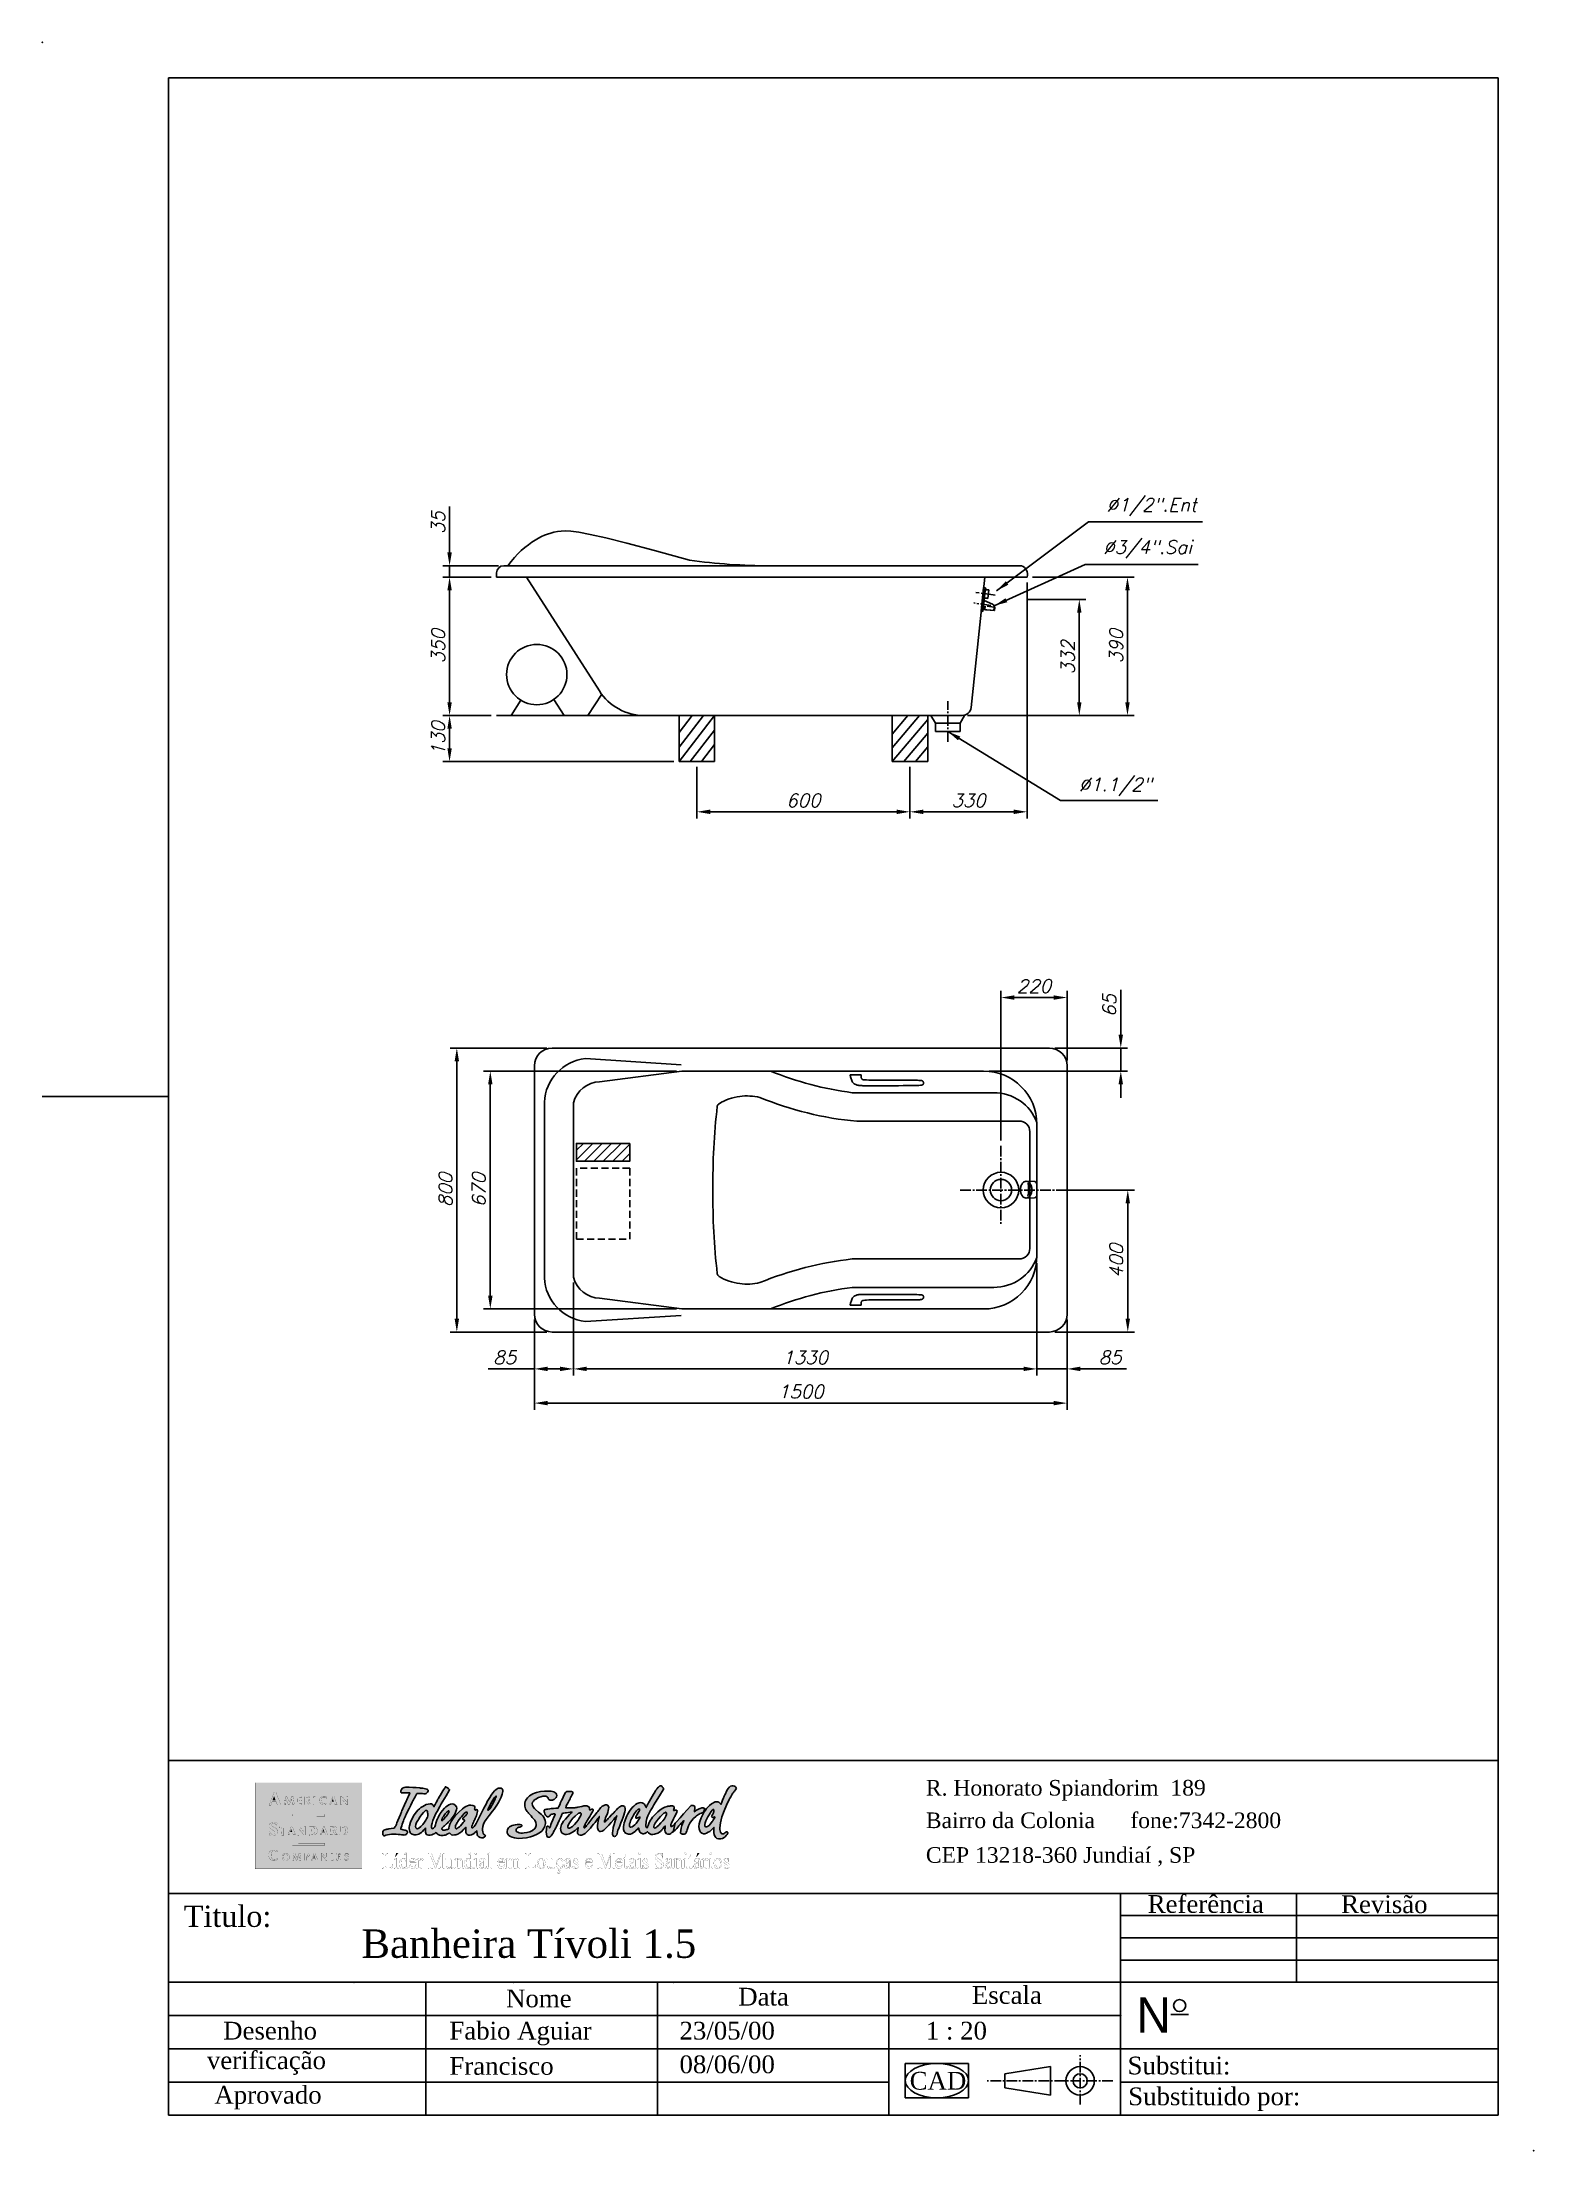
# Model space of a CAD drawing. Extents: x 336 to 4536, y -9214 to -3274.
import ezdxf

# ---------------------------------------------------------------- set-up
doc = ezdxf.new("R2010")
doc.units = 0
doc.header["$LTSCALE"] = 40
doc.header["$MEASUREMENT"] = 0
doc.linetypes.add('CENTER2', pattern=[1.125, 0.75, -0.125, 0.125, -0.125])
doc.linetypes.add('DASHED', pattern=[0.75, 0.5, -0.25])
doc.layers.get('0').update_dxf_attribs({"linetype": 'CONTINUOUS'})
doc.layers.get('DEFPOINTS').update_dxf_attribs({"linetype": 'CONTINUOUS'})
for name, color, linetype in [('CAMADA_1', 7, 'CONTINUOUS'), ('CENTRO', 1, 'CENTER2'), ('ESTREITA', 1, 'CONTINUOUS'), ('FINA', 7, 'CONTINUOUS'), ('LARGA', 7, 'CONTINUOUS'), ('RAHMEN07', 5, 'CONTINUOUS'), ('TRACEJADA', 3, 'DASHED')]:
    doc.layers.add(name, color=color, linetype=linetype)
doc.styles.add('FA', font='TIMES.TTF')
doc.styles.add('FABIO', font='romans.shx', dxfattribs={"oblique": 15})
doc.dimstyles.new('FABIO_AGUIAR', dxfattribs={"dimscale": 15, "dimtxt": 2.5, "dimasz": 2.5, "dimexe": 1.25, "dimexo": 1, "dimgap": 0.9, "dimtad": 1, "dimtxsty": 'FABIO', "dimcen": 2.5, "dimclrt": 3, "dimazin": 3, "dimtfac": 1, "dimtmove": 0, "dimatfit": 3, "dimtolj": 1, "dimtzin": 0})

msp = doc.modelspace()

# ---------------------------------------------------------------- texts
at = {"layer": 'ESTREITA', "color": 3, "char_height": 37.5, "style": 'FABIO'}
for s, insert, attachment_point in [('%%C1/2".Ent', (3333.372, -4582.971), 4), ('%%c3/4".Sai', (3323.782, -4702.521), 4), ('%%C1.1/2"', (3255.084, -5396.129), 7)]:
    msp.add_mtext(s, dxfattribs=dict(at, insert=insert, attachment_point=attachment_point))
at = {"layer": 'FINA', "style": 'FA'}
for s, height, p in [('R. Honorato Spiandorim  189', 44, (2824.464, -8212.835)), ('Bairro da Colonia      fone:7342-2800', 44, (2824.464, -8304.502)), ('CEP 13218-360 Jundiaí , SP', 44, (2824.464, -8402.131)), ('Referência', 50, (3449.118, -8543.225)), ('Revisão', 50, (3993.793, -8543.856)), ('Titulo:', 60, (734.926, -8582.744)), ('Banheira Tívoli 1.5', 80, (1235.019, -8669.92)), ('Nome', 50, (1642.515, -8809.198)), ('Data', 50, (2296.317, -8804.396)), ('Escala', 50, (2954.129, -8799.593)), ('Desenho', 50, (845.892, -8900.05)), ('Fabio Aguiar', 50, (1482.909, -8900.05)), ('23/05/00', 50, (2130.873, -8900.05)), ('1 : 20', 50, (2824.494, -8900.05)), ('verificação', 50, (800.146, -8983.384)), ('Francisco', 50, (1482.909, -8999.412)), ('08/06/00', 50, (2130.873, -8994.895)), ('Substitui:', 50, (3392.496, -8998.256)), ('Aprovado', 50, (821.259, -9080.775)), ('CAD', 50, (2778.947, -9041.24)), ('Substituido por:', 50, (3394.33, -9085.09))]:
    msp.add_text(s, height=height, dxfattribs=at).set_placement(p)
at = {"layer": 'FINA'}
msp.add_text('N', height=100, dxfattribs=at).set_placement((3417.467, -8881.125))

# ---------------------------------------------------------------- blocks, each defined once
blk = doc.blocks.new('*D9')
at = {"layer": 'DEFPOINTS', "color": 0}
for p in [(1483.4, -5170.3), (1616, -5170.3), (2129.7, -5300.3)]:
    blk.add_point(p, dxfattribs=at)
at = {"layer": 'ESTREITA', "color": 0}
for p, q in [((1601, -5170.3), (1464.7, -5170.3)), ((1483.4, -5262.8), (1483.4, -5207.8)), ((2114.7, -5300.3), (1464.7, -5300.3))]:
    blk.add_line(p, q, dxfattribs=at)
for points in [[(1477.2, -5207.8), (1489.7, -5207.8), (1483.4, -5170.3)], [(1477.2, -5262.8), (1489.7, -5262.8), (1483.4, -5300.3)]]:
    blk.add_solid(points, dxfattribs=at)
at = {"layer": 'ESTREITA', "color": 3, "insert": (1451.2, -5235.3), "char_height": 37.5, "attachment_point": 5, "rotation": 90, "style": 'FABIO'}
blk.add_mtext('\\A1;130', dxfattribs=at)
blk = doc.blocks.new('*D2')
at = {"layer": 'DEFPOINTS', "color": 0}
for p in [(3137, -6697.6), (1832.3, -6752.7), (1832.3, -7010.9)]:
    blk.add_point(p, dxfattribs=at)
at = {"layer": 'ESTREITA', "color": 0}
for p, q in [((1832.3, -6767.7), (1832.3, -7029.6)), ((3137, -6712.6), (3137, -7029.6)), ((3099.5, -7010.9), (1869.8, -7010.9))]:
    blk.add_line(p, q, dxfattribs=at)
for points in [[(1869.8, -7004.6), (1869.8, -7017.1), (1832.3, -7010.9)], [(3099.5, -7004.6), (3099.5, -7017.1), (3137, -7010.9)]]:
    blk.add_solid(points, dxfattribs=at)
at = {"layer": 'ESTREITA', "color": 3, "insert": (2484.6, -6978.6), "char_height": 37.5, "attachment_point": 5, "style": 'FABIO'}
blk.add_mtext('\\A1;1330', dxfattribs=at)
blk = doc.blocks.new('*D1')
at = {"layer": 'DEFPOINTS', "color": 0}
for p in [(1722.3, -6858.5), (3222.3, -6857), (3222.3, -7107.3)]:
    blk.add_point(p, dxfattribs=at)
at = {"layer": 'ESTREITA', "color": 0}
for p, q in [((1722.3, -6873.5), (1722.3, -7126)), ((3222.3, -6872), (3222.3, -7126)), ((1759.8, -7107.3), (3184.8, -7107.3))]:
    blk.add_line(p, q, dxfattribs=at)
for points in [[(1759.8, -7101), (1759.8, -7113.5), (1722.3, -7107.3)], [(3184.8, -7101), (3184.8, -7113.5), (3222.3, -7107.3)]]:
    blk.add_solid(points, dxfattribs=at)
at = {"layer": 'ESTREITA', "color": 3, "insert": (2472.3, -7075), "char_height": 37.5, "attachment_point": 5, "style": 'FABIO'}
blk.add_mtext('\\A1;1500', dxfattribs=at)
blk = doc.blocks.new('*D0')
at = {"layer": 'DEFPOINTS', "color": 0}
for p in [(1772.3, -6107), (1503.9, -6907), (1772.3, -6907)]:
    blk.add_point(p, dxfattribs=at)
at = {"layer": 'ESTREITA', "color": 0}
for p, q in [((1757.3, -6107), (1485.1, -6107)), ((1503.9, -6144.5), (1503.9, -6869.5)), ((1757.3, -6907), (1485.1, -6907))]:
    blk.add_line(p, q, dxfattribs=at)
for points in [[(1497.6, -6144.5), (1510.1, -6144.5), (1503.9, -6107)], [(1497.6, -6869.5), (1510.1, -6869.5), (1503.9, -6907)]]:
    blk.add_solid(points, dxfattribs=at)
at = {"layer": 'ESTREITA', "color": 3, "insert": (1471.6, -6507), "char_height": 37.5, "attachment_point": 5, "rotation": 90, "style": 'FABIO'}
blk.add_mtext('\\A1;800', dxfattribs=at)
blk = doc.blocks.new('*D11')
at = {"layer": 'DEFPOINTS', "color": 0}
for p in [(1616, -4780.3), (1483.4, -5170.3), (1616, -5170.3)]:
    blk.add_point(p, dxfattribs=at)
at = {"layer": 'ESTREITA', "color": 0}
for p, q in [((1601, -4780.3), (1464.7, -4780.3)), ((1483.4, -4817.8), (1483.4, -5132.8)), ((1601, -5170.3), (1464.7, -5170.3))]:
    blk.add_line(p, q, dxfattribs=at)
for points in [[(1477.2, -4817.8), (1489.7, -4817.8), (1483.4, -4780.3)], [(1477.2, -5132.8), (1489.7, -5132.8), (1483.4, -5170.3)]]:
    blk.add_solid(points, dxfattribs=at)
at = {"layer": 'ESTREITA', "color": 3, "insert": (1451.2, -4975.3), "char_height": 37.5, "attachment_point": 5, "rotation": 90, "style": 'FABIO'}
blk.add_mtext('\\A1;350', dxfattribs=at)
blk = doc.blocks.new('*D10')
at = {"layer": 'DEFPOINTS', "color": 0}
for p in [(1483.4, -4748.5), (1636, -4748.5), (1616, -4780.3)]:
    blk.add_point(p, dxfattribs=at)
at = {"layer": 'ESTREITA', "color": 0}
for p, q in [((1483.4, -4711), (1483.4, -4581.2)), ((1621, -4748.5), (1464.7, -4748.5)), ((1483.4, -4780.3), (1483.4, -4748.5)), ((1601, -4780.3), (1464.7, -4780.3)), ((1483.4, -4817.8), (1483.4, -4855.3))]:
    blk.add_line(p, q, dxfattribs=at)
for points in [[(1477.2, -4711), (1489.7, -4711), (1483.4, -4748.5)], [(1477.2, -4817.8), (1489.7, -4817.8), (1483.4, -4780.3)]]:
    blk.add_solid(points, dxfattribs=at)
at = {"layer": 'ESTREITA', "color": 3, "insert": (1451.2, -4627.4), "char_height": 37.5, "attachment_point": 5, "rotation": 90, "style": 'FABIO'}
blk.add_mtext('\\A1;35', dxfattribs=at)
blk = doc.blocks.new('*D5')
at = {"layer": 'DEFPOINTS', "color": 0}
for p in [(3176.7, -6507), (3172.3, -6907), (3393, -6907)]:
    blk.add_point(p, dxfattribs=at)
at = {"layer": 'ESTREITA', "color": 0}
for p, q in [((3191.7, -6507), (3411.8, -6507)), ((3393, -6544.5), (3393, -6869.5)), ((3187.3, -6907), (3411.8, -6907))]:
    blk.add_line(p, q, dxfattribs=at)
for points in [[(3386.8, -6544.5), (3399.3, -6544.5), (3393, -6507)], [(3386.8, -6869.5), (3399.3, -6869.5), (3393, -6907)]]:
    blk.add_solid(points, dxfattribs=at)
at = {"layer": 'ESTREITA', "color": 3, "insert": (3360.8, -6707), "char_height": 37.5, "attachment_point": 5, "rotation": 90, "style": 'FABIO'}
blk.add_mtext('\\A1;400', dxfattribs=at)
blk = doc.blocks.new('*D3')
at = {"layer": 'DEFPOINTS', "color": 0}
for p in [(3137, -6697.6), (3222.3, -6857), (3222.3, -7010.9)]:
    blk.add_point(p, dxfattribs=at)
at = {"layer": 'ESTREITA', "color": 0}
for p, q in [((3137, -6712.6), (3137, -7029.6)), ((3222.3, -6872), (3222.3, -7029.6)), ((3099.5, -7010.9), (3062, -7010.9)), ((3137, -7010.9), (3222.3, -7010.9)), ((3259.8, -7010.9), (3389.5, -7010.9))]:
    blk.add_line(p, q, dxfattribs=at)
for points in [[(3099.5, -7004.6), (3099.5, -7017.1), (3137, -7010.9)], [(3259.8, -7004.6), (3259.8, -7017.1), (3222.3, -7010.9)]]:
    blk.add_solid(points, dxfattribs=at)
at = {"layer": 'ESTREITA', "color": 3, "insert": (3343.4, -6978.6), "char_height": 37.5, "attachment_point": 5, "style": 'FABIO'}
blk.add_mtext('\\A1;85', dxfattribs=at)
blk = doc.blocks.new('*D4')
at = {"layer": 'DEFPOINTS', "color": 0}
for p in [(3222.3, -5964.8), (3222.3, -6157), (3035.9, -6382.5)]:
    blk.add_point(p, dxfattribs=at)
at = {"layer": 'ESTREITA', "color": 0}
for p, q in [((3035.9, -6367.5), (3035.9, -5946.1)), ((3073.4, -5964.8), (3184.8, -5964.8)), ((3222.3, -6142), (3222.3, -5946.1))]:
    blk.add_line(p, q, dxfattribs=at)
for points in [[(3073.4, -5958.6), (3073.4, -5971.1), (3035.9, -5964.8)], [(3184.8, -5958.6), (3184.8, -5971.1), (3222.3, -5964.8)]]:
    blk.add_solid(points, dxfattribs=at)
at = {"layer": 'ESTREITA', "color": 3, "insert": (3129.1, -5932.6), "char_height": 37.5, "attachment_point": 5, "style": 'FABIO'}
blk.add_mtext('\\A1;220', dxfattribs=at)
blk = doc.blocks.new('*D8')
at = {"layer": 'DEFPOINTS', "color": 0}
for p in [(2179.7, -5300.3), (2779.7, -5300.3), (2179.7, -5441.6)]:
    blk.add_point(p, dxfattribs=at)
at = {"layer": 'ESTREITA', "color": 0}
for p, q in [((2179.7, -5315.3), (2179.7, -5460.4)), ((2779.7, -5315.3), (2779.7, -5460.4)), ((2742.2, -5441.6), (2217.2, -5441.6))]:
    blk.add_line(p, q, dxfattribs=at)
for points in [[(2217.2, -5435.4), (2217.2, -5447.9), (2179.7, -5441.6)], [(2742.2, -5435.4), (2742.2, -5447.9), (2779.7, -5441.6)]]:
    blk.add_solid(points, dxfattribs=at)
at = {"layer": 'ESTREITA', "color": 3, "insert": (2479.7, -5409.4), "char_height": 37.5, "attachment_point": 5, "style": 'FABIO'}
blk.add_mtext('\\A1;600', dxfattribs=at)
blk = doc.blocks.new('*D7')
at = {"layer": 'DEFPOINTS', "color": 0}
for p in [(3109.7, -4780.3), (2779.7, -5300.3), (3109.7, -5441.6)]:
    blk.add_point(p, dxfattribs=at)
at = {"layer": 'ESTREITA', "color": 0}
for p, q in [((3109.7, -4795.3), (3109.7, -5460.4)), ((2779.7, -5315.3), (2779.7, -5460.4)), ((2817.2, -5441.6), (3072.2, -5441.6))]:
    blk.add_line(p, q, dxfattribs=at)
for points in [[(2817.2, -5435.4), (2817.2, -5447.9), (2779.7, -5441.6)], [(3072.2, -5435.4), (3072.2, -5447.9), (3109.7, -5441.6)]]:
    blk.add_solid(points, dxfattribs=at)
at = {"layer": 'ESTREITA', "color": 3, "insert": (2944.7, -5409.4), "char_height": 37.5, "attachment_point": 5, "style": 'FABIO'}
blk.add_mtext('\\A1;330', dxfattribs=at)
blk = doc.blocks.new('*D6')
at = {"layer": 'DEFPOINTS', "color": 0}
for p in [(3097.6, -4843.3), (2926.8, -5170.3), (3256.6, -5170.3)]:
    blk.add_point(p, dxfattribs=at)
at = {"layer": 'ESTREITA', "color": 0}
for p, q in [((3112.6, -4843.3), (3275.3, -4843.3)), ((3256.6, -4880.8), (3256.6, -5132.8)), ((2941.8, -5170.3), (3275.3, -5170.3))]:
    blk.add_line(p, q, dxfattribs=at)
for points in [[(3250.3, -4880.8), (3262.8, -4880.8), (3256.6, -4843.3)], [(3250.3, -5132.8), (3262.8, -5132.8), (3256.6, -5170.3)]]:
    blk.add_solid(points, dxfattribs=at)
at = {"layer": 'ESTREITA', "color": 3, "insert": (3224.3, -5006.8), "char_height": 37.5, "attachment_point": 5, "rotation": 90, "style": 'FABIO'}
blk.add_mtext('\\A1;332', dxfattribs=at)
blk = doc.blocks.new('*D12')
at = {"layer": 'DEFPOINTS', "color": 0}
for p in [(3172.3, -6107), (3373.4, -6107), (2987.3, -6172)]:
    blk.add_point(p, dxfattribs=at)
at = {"layer": 'ESTREITA', "color": 0}
for p, q in [((3373.4, -6069.5), (3373.4, -5942.8)), ((3187.3, -6107), (3392.1, -6107)), ((3373.4, -6172), (3373.4, -6107)), ((3002.3, -6172), (3392.1, -6172)), ((3373.4, -6209.5), (3373.4, -6247))]:
    blk.add_line(p, q, dxfattribs=at)
for points in [[(3367.1, -6069.5), (3379.6, -6069.5), (3373.4, -6107)], [(3367.1, -6209.5), (3379.6, -6209.5), (3373.4, -6172)]]:
    blk.add_solid(points, dxfattribs=at)
at = {"layer": 'ESTREITA', "color": 3, "insert": (3341.1, -5987.4), "char_height": 37.5, "attachment_point": 5, "rotation": 90, "style": 'FABIO'}
blk.add_mtext('\\A1;65', dxfattribs=at)
blk = doc.blocks.new('*D13')
at = {"layer": 'DEFPOINTS', "color": 0}
for p in [(2137.3, -6172), (1598.1, -6842), (2137.3, -6842)]:
    blk.add_point(p, dxfattribs=at)
at = {"layer": 'ESTREITA', "color": 0}
for p, q in [((2122.3, -6172), (1579.4, -6172)), ((1598.1, -6209.5), (1598.1, -6804.5)), ((2122.3, -6842), (1579.4, -6842))]:
    blk.add_line(p, q, dxfattribs=at)
for points in [[(1591.9, -6209.5), (1604.4, -6209.5), (1598.1, -6172)], [(1591.9, -6804.5), (1604.4, -6804.5), (1598.1, -6842)]]:
    blk.add_solid(points, dxfattribs=at)
at = {"layer": 'ESTREITA', "color": 3, "insert": (1565.9, -6507), "char_height": 37.5, "attachment_point": 5, "rotation": 90, "style": 'FABIO'}
blk.add_mtext('\\A1;670', dxfattribs=at)
blk = doc.blocks.new('*D14')
at = {"layer": 'DEFPOINTS', "color": 0}
for p in [(3109.7, -4780.3), (3392.2, -4780.3), (2926.8, -5170.3)]:
    blk.add_point(p, dxfattribs=at)
at = {"layer": 'ESTREITA', "color": 0}
for p, q in [((3124.7, -4780.3), (3411, -4780.3)), ((3392.2, -5132.8), (3392.2, -4817.8)), ((2941.8, -5170.3), (3411, -5170.3))]:
    blk.add_line(p, q, dxfattribs=at)
for points in [[(3386, -4817.8), (3398.5, -4817.8), (3392.2, -4780.3)], [(3386, -5132.8), (3398.5, -5132.8), (3392.2, -5170.3)]]:
    blk.add_solid(points, dxfattribs=at)
at = {"layer": 'ESTREITA', "color": 3, "insert": (3360, -4975.3), "char_height": 37.5, "attachment_point": 5, "rotation": 90, "style": 'FABIO'}
blk.add_mtext('\\A1;390', dxfattribs=at)
blk = doc.blocks.new('*D15')
at = {"layer": 'DEFPOINTS', "color": 0}
for p in [(1832.3, -6752.7), (1722.3, -6857), (1722.3, -7010.9)]:
    blk.add_point(p, dxfattribs=at)
at = {"layer": 'ESTREITA', "color": 0}
for p, q in [((1832.3, -6767.7), (1832.3, -7029.6)), ((1722.3, -6872), (1722.3, -7029.6)), ((1722.3, -7010.9), (1592.5, -7010.9)), ((1794.8, -7010.9), (1759.8, -7010.9))]:
    blk.add_line(p, q, dxfattribs=at)
for points in [[(1759.8, -7004.6), (1759.8, -7017.1), (1722.3, -7010.9)], [(1794.8, -7004.6), (1794.8, -7017.1), (1832.3, -7010.9)]]:
    blk.add_solid(points, dxfattribs=at)
at = {"layer": 'ESTREITA', "color": 3, "insert": (1638.6, -6978.6), "char_height": 37.5, "attachment_point": 5, "style": 'FABIO'}
blk.add_mtext('\\A1;85', dxfattribs=at)

# ---------------------------------------------------------------- dimensions: what is measured, and where the dimension line sits
at = {"layer": 'ESTREITA'}
for base, p1, p2, text, picture, middle in [((1483.435, -4748.51), (1615.976, -4780.26), (1635.976, -4748.51), '35', '*D10', (1451.185, -4627.372)), ((1483.435, -5170.26), (1615.976, -4780.26), (1615.976, -5170.26), '350', '*D11', (1451.185, -4975.26)), ((3256.567, -5170.26), (3097.647, -4843.341), (2926.777, -5170.26), '332', '*D6', (3224.317, -5006.801))]:
    dim = msp.add_linear_dim(base=base, p1=p1, p2=p2, angle=90, text=text, dimstyle='FABIO_AGUIAR', dxfattribs=at)
    dim.commit()
    dim.dimension.update_dxf_attribs({"geometry": picture, "text_midpoint": middle})
for base, p2, picture, middle in [((3109.672, -5441.619), (3109.672, -4780.26), '*D7', (2944.672, -5409.369)), ((2179.672, -5441.619), (2179.672, -5300.26), '*D8', (2479.672, -5409.369))]:
    dim = msp.add_linear_dim(base=base, p1=(2779.672, -5300.26), p2=p2, dimstyle='FABIO_AGUIAR', dxfattribs=at)
    dim.commit()
    dim.dimension.update_dxf_attribs({"geometry": picture, "text_midpoint": middle})
for base, p1, p2, picture, middle in [((3392.224, -4780.26), (2926.777, -5170.26), (3109.672, -4780.26), '*D14', (3359.974, -4975.26)), ((1483.435, -5170.26), (2129.672, -5300.26), (1615.976, -5170.26), '*D9', (1451.185, -5235.26)), ((3373.369, -6107.011), (2987.261, -6172.011), (3172.261, -6107.011), '*D12', (3341.119, -5987.419)), ((1598.107, -6842.011), (2137.261, -6172.011), (2137.261, -6842.011), '*D13', (1565.857, -6507.011)), ((3393.042, -6907.011), (3176.663, -6507.011), (3172.261, -6907.011), '*D5', (3360.792, -6707.011))]:
    dim = msp.add_linear_dim(base=base, p1=p1, p2=p2, angle=90, dimstyle='FABIO_AGUIAR', dxfattribs=at)
    dim.commit()
    dim.dimension.update_dxf_attribs({"geometry": picture, "text_midpoint": middle})
for base, p1, p2, text, picture, middle in [((3222.261, -5964.825), (3035.939, -6382.49), (3222.261, -6157.011), '220', '*D4', (3129.1, -5932.575)), ((1832.261, -7010.863), (3136.964, -6697.581), (1832.261, -6752.726), '1330', '*D2', (2484.613, -6978.613)), ((3222.261, -7010.863), (3136.964, -6697.581), (3222.261, -6857.011), '85', '*D3', (3343.4, -6978.613)), ((3222.261, -7107.284), (1722.282, -6858.451), (3222.261, -6857.011), '1500', '*D1', (2472.272, -7075.034))]:
    dim = msp.add_linear_dim(base=base, p1=p1, p2=p2, text=text, dimstyle='FABIO_AGUIAR', dxfattribs=at)
    dim.commit()
    dim.dimension.update_dxf_attribs({"geometry": picture, "text_midpoint": middle})
dim = msp.add_linear_dim(base=(1503.86, -6907.011), p1=(1772.261, -6107.011), p2=(1772.261, -6907.011), angle=90, dimstyle='FABIO_AGUIAR', dxfattribs=at)
dim.commit()
dim.dimension.update_dxf_attribs({"geometry": '*D0', "text_midpoint": (1503.86, -6507.011), "dimtype": 160})
dim = msp.add_linear_dim(base=(1722.261, -7010.863), p1=(1832.261, -6752.726), p2=(1722.261, -6857.011), text='85', dimstyle='FABIO_AGUIAR', dxfattribs=at)
dim.commit()
dim.dimension.update_dxf_attribs({"geometry": '*D15', "text_midpoint": (1638.623, -7010.863), "dimtype": 160})

# ---------------------------------------------------------------- hatches: boundary and pattern name
at = {"linetype": 'CONTINUOUS'}
h = msp.add_hatch(color=5, dxfattribs=at)
h.paths.add_polyline_path([(1438.809, -8276.441), (1436.087, -8283.395), (1433.971, -8290.349), (1432.762, -8297), (1432.762, -8303.046), (1433.064, -8304.558), (1433.669, -8305.767), (1434.576, -8306.07), (1436.087, -8305.767), (1438.204, -8304.256), (1440.018, -8302.744), (1441.53, -8300.93), (1442.739, -8298.511), (1443.646, -8295.488), (1445.157, -8290.349), (1446.971, -8284.907), (1448.483, -8279.464), (1449.087, -8278.255), (1449.994, -8276.441), (1450.901, -8274.326), (1452.413, -8271.907), (1455.134, -8266.767), (1456.948, -8263.442), (1462.39, -8256.186), (1469.343, -8248.326), (1473.273, -8244.999), (1477.203, -8241.675), (1481.436, -8239.256), (1485.971, -8237.442), (1490.808, -8236.535), (1495.645, -8237.139), (1499.576, -8239.861), (1502.599, -8244.093), (1503.505, -8248.326), (1502.902, -8253.163), (1501.087, -8258), (1498.971, -8263.14), (1495.948, -8267.977), (1493.227, -8272.21), (1490.506, -8275.837), (1488.088, -8278.86), (1486.878, -8280.07), (1485.064, -8282.186), (1482.646, -8284.907), (1479.924, -8287.627), (1477.203, -8290.349), (1474.785, -8292.767), (1472.971, -8294.58), (1471.762, -8295.488), (1469.041, -8297.604), (1466.32, -8300.023), (1464.204, -8302.139), (1462.994, -8303.348), (1462.39, -8304.558), (1461.785, -8305.767), (1461.785, -8306.976), (1462.39, -8308.488), (1464.204, -8310.302), (1466.925, -8310.604), (1469.948, -8310.302), (1472.971, -8309.698), (1475.39, -8308.79), (1478.11, -8308.185), (1479.924, -8307.581), (1480.832, -8307.279), (1481.134, -8306.371), (1481.436, -8303.65), (1482.041, -8300.325), (1482.947, -8297.302), (1483.552, -8295.79), (1483.855, -8294.279), (1484.46, -8293.07), (1484.761, -8291.86), (1487.785, -8285.814), (1491.413, -8280.372), (1495.343, -8274.93), (1499.576, -8269.488), (1509.25, -8259.511), (1519.831, -8250.14), (1524.366, -8246.512), (1528.901, -8243.791), (1533.738, -8241.372), (1538.878, -8240.162), (1543.413, -8239.861), (1548.854, -8240.465), (1551.575, -8241.372), (1553.389, -8242.581), (1554.599, -8244.093), (1554.901, -8246.512), (1554.599, -8247.721), (1554.297, -8248.93), (1553.994, -8249.837), (1553.994, -8251.349), (1554.297, -8252.255), (1555.506, -8253.465), (1556.413, -8253.465), (1557.622, -8253.163), (1559.314, -8252.316), (1561.207, -8252.947), (1562.507, -8254.897), (1562.157, -8257.697), (1561.553, -8261.325), (1560.343, -8265.256), (1558.831, -8269.488), (1557.017, -8273.721), (1555.808, -8277.65), (1554.297, -8280.372), (1553.691, -8281.883), (1552.18, -8285.209), (1550.668, -8288.534), (1549.157, -8291.86), (1547.645, -8295.186), (1547.041, -8296.697), (1546.436, -8298.511), (1546.133, -8300.325), (1546.133, -8302.139), (1546.436, -8303.348), (1547.343, -8303.953), (1548.552, -8303.65), (1549.761, -8303.046), (1552.785, -8300.023), (1555.808, -8295.79), (1558.529, -8291.256), (1560.343, -8287.627), (1566.994, -8274.627), (1573.645, -8261.325), (1580.297, -8248.023), (1586.947, -8235.023), (1589.668, -8229.884), (1592.691, -8224.14), (1596.319, -8217.791), (1600.552, -8211.442), (1605.087, -8205.093), (1609.924, -8199.651), (1615.063, -8195.419), (1620.505, -8192.395), (1623.529, -8191.489), (1626.552, -8191.489), (1629.575, -8192.093), (1631.691, -8193.907), (1633.202, -8197.233), (1633.505, -8201.162), (1632.901, -8204.791), (1631.691, -8209.024), (1628.668, -8217.186), (1625.04, -8225.046), (1621.109, -8232.605), (1616.575, -8239.861), (1615.063, -8242.279), (1612.342, -8245.907), (1608.715, -8250.744), (1604.179, -8256.488), (1594.808, -8268.883), (1586.343, -8280.372), (1582.11, -8286.72), (1578.784, -8293.07), (1576.668, -8299.72), (1575.761, -8306.976), (1576.064, -8310.604), (1576.668, -8314.837), (1577.877, -8319.069), (1580.297, -8322.092), (1580.9, -8322.395), (1581.506, -8322.999), (1582.11, -8323.302), (1583.018, -8323.757), (1584.126, -8325.418), (1583.621, -8326.93), (1583.139, -8328.381), (1582.412, -8328.744), (1581.807, -8329.348), (1578.18, -8331.465), (1573.947, -8332.069), (1569.714, -8331.162), (1566.087, -8329.348), (1563.668, -8327.534), (1562.157, -8325.115), (1561.25, -8322.395), (1560.645, -8319.069), (1560.343, -8316.651), (1560.343, -8314.535), (1559.965, -8311.89), (1559.134, -8312.721), (1557.32, -8314.837), (1554.599, -8317.255), (1552.483, -8319.372), (1551.12, -8320.732), (1549.761, -8321.186), (1549.157, -8321.791), (1545.529, -8323.605), (1541.296, -8324.511), (1537.064, -8324.209), (1532.831, -8322.395), (1531.924, -8321.488), (1530.715, -8320.278), (1529.808, -8318.464), (1529.203, -8316.651), (1528.599, -8316.046), (1529.203, -8314.837), (1529.498, -8301.844), (1527.088, -8304.256), (1524.668, -8306.976), (1521.948, -8309.698), (1517.111, -8314.535), (1512.273, -8318.163), (1507.133, -8321.186), (1501.087, -8322.999), (1497.157, -8323.605), (1492.925, -8323.906), (1488.994, -8322.999), (1485.669, -8320.883), (1484.761, -8319.976), (1483.855, -8319.372), (1483.25, -8318.464), (1482.646, -8317.86), (1482.342, -8317.86), (1480.832, -8319.372), (1479.924, -8320.278), (1478.715, -8320.883), (1476.901, -8321.791), (1475.087, -8322.697), (1473.576, -8323.302), (1470.854, -8323.906), (1467.831, -8324.814), (1464.808, -8325.418), (1462.994, -8325.72), (1459.064, -8325.418), (1455.437, -8324.511), (1451.506, -8322.697), (1448.483, -8320.278), (1447.273, -8319.372), (1446.367, -8318.163), (1445.46, -8317.255), (1445.218, -8317.013), (1443.947, -8317.86), (1443.041, -8318.464), (1441.832, -8319.372), (1437.297, -8321.791), (1433.064, -8323.605), (1428.529, -8324.511), (1423.994, -8324.209), (1420.367, -8323.302), (1417.646, -8321.791), (1416.134, -8319.069), (1415.529, -8315.441), (1415.529, -8312.116), (1415.832, -8308.488), (1415.832, -8305.767), (1415.832, -8304.558), (1414.321, -8306.07), (1412.809, -8307.883), (1410.995, -8309.698), (1407.064, -8313.93), (1404.344, -8316.651), (1401.018, -8319.069), (1397.088, -8321.186), (1392.855, -8322.697), (1388.925, -8323.605), (1383.483, -8323.302), (1378.344, -8321.791), (1375.925, -8320.278), (1373.808, -8318.464), (1372.298, -8316.651), (1371.088, -8314.232), (1370.181, -8310.302), (1369.879, -8305.767), (1369.879, -8301.534), (1370.483, -8298.209), (1373.506, -8287.93), (1378.041, -8277.349), (1383.483, -8267.372), (1390.134, -8258.605), (1394.065, -8254.372), (1398.297, -8250.442), (1402.832, -8246.512), (1407.669, -8243.488), (1412.809, -8240.767), (1417.948, -8238.349), (1423.39, -8236.837), (1429.134, -8235.93), (1430.948, -8235.93), (1432.762, -8236.535), (1434.274, -8237.442), (1435.785, -8238.652), (1436.994, -8240.162), (1438.204, -8241.976), (1439.11, -8243.791), (1439.413, -8244.395), (1439.715, -8244.093), (1440.32, -8242.884), (1441.227, -8240.767), (1442.436, -8238.349), (1445.46, -8232.302), (1449.087, -8225.651), (1449.692, -8224.745), (1450.6, -8223.232), (1451.809, -8221.117), (1453.32, -8218.395), (1456.948, -8212.349), (1460.878, -8205.698), (1464.808, -8199.349), (1468.436, -8193.605), (1469.645, -8191.489), (1470.854, -8189.675), (1471.822, -8187.739), (1473.273, -8188.466), (1474.18, -8188.768), (1475.995, -8189.675), (1477.506, -8190.581), (1479.018, -8192.093), (1480.832, -8193.907), (1481.738, -8194.814), (1482.343, -8195.721), (1483.25, -8196.628), (1482.343, -8198.442), (1473.576, -8213.256), (1464.507, -8228.977), (1459.971, -8236.535), (1456.343, -8243.186), (1453.017, -8248.628), (1450.901, -8252.558), (1448.18, -8257.396), (1445.157, -8263.14), (1442.134, -8269.488)])
h.paths.add_polyline_path([(1591.482, -8254.977), (1591.482, -8253.465), (1592.389, -8250.744), (1593.296, -8248.023), (1594.203, -8246.209), (1595.714, -8243.186), (1597.529, -8239.256), (1599.645, -8235.023), (1602.064, -8230.488), (1604.784, -8225.954), (1607.203, -8222.023), (1609.622, -8218.395), (1612.04, -8215.977), (1612.947, -8215.069), (1614.158, -8213.861), (1615.063, -8213.861), (1614.761, -8214.465), (1614.156, -8216.581), (1612.947, -8219.605), (1611.435, -8222.931), (1609.924, -8226.255), (1608.412, -8229.582), (1607.203, -8232.302), (1606.296, -8234.116), (1603.575, -8239.256), (1600.552, -8244.698), (1596.924, -8249.837), (1592.389, -8254.372)], flags=16)
h.paths.add_polyline_path([(1532.226, -8265.256), (1531.017, -8266.465), (1528.901, -8268.581), (1526.785, -8270.697), (1524.668, -8272.814), (1523.459, -8274.326), (1521.948, -8275.837), (1521.041, -8277.349), (1520.738, -8278.86), (1521.041, -8280.07), (1521.948, -8280.673), (1522.855, -8280.977), (1524.724, -8281.443), (1525.459, -8283.652), (1524.064, -8285.511), (1521.645, -8288.837), (1518.018, -8293.372), (1514.087, -8297.604), (1511.064, -8300.627), (1509.25, -8302.139), (1507.133, -8303.953), (1503.91, -8306.371), (1502.295, -8306.371), (1501.39, -8305.465), (1500.557, -8304.631), (1500.181, -8302.744), (1499.736, -8300.522), (1500.482, -8297.907), (1501.39, -8295.488), (1502.599, -8293.372), (1503.567, -8290.952), (1505.018, -8289.14), (1506.529, -8286.72), (1508.041, -8284.302), (1511.366, -8279.464), (1514.087, -8275.837), (1516.808, -8272.511), (1520.435, -8268.279), (1524.366, -8263.744), (1527.994, -8260.72), (1528.599, -8260.419), (1529.959, -8259.511), (1530.715, -8259.511), (1532.295, -8259.116), (1533.134, -8261.627), (1533.134, -8262.837), (1533.134, -8263.894)], flags=16)
h.paths.add_polyline_path([(1482.041, -8257.396), (1481.738, -8259.209), (1481.134, -8261.325), (1479.924, -8263.14), (1478.715, -8264.954), (1477.506, -8266.465), (1475.692, -8268.883), (1473.878, -8271.302), (1471.459, -8274.023), (1466.925, -8279.464), (1463.297, -8283.093), (1462.692, -8283.697), (1462.088, -8284.303), (1461.483, -8283.697), (1461.483, -8280.977), (1462.39, -8277.953), (1463.901, -8274.93), (1465.413, -8272.814), (1466.017, -8271.604), (1467.227, -8269.79), (1469.041, -8267.372), (1471.157, -8264.651), (1475.39, -8259.511), (1480.006, -8255.884), (1481.285, -8255.884)], flags=16)
h.paths.add_polyline_path([(1422.181, -8269.79), (1420.971, -8274.023), (1418.855, -8278.255), (1416.134, -8282.488), (1412.507, -8287.93), (1407.669, -8294.279), (1402.53, -8300.325), (1397.088, -8304.558), (1393.46, -8306.07), (1390.738, -8305.465), (1388.622, -8303.348), (1387.715, -8299.72), (1388.32, -8294.58), (1390.738, -8288.837), (1393.762, -8283.395), (1396.483, -8278.86), (1397.994, -8276.441), (1399.808, -8273.721), (1401.925, -8270.395), (1404.645, -8267.07), (1409.785, -8260.419), (1415.754, -8255.113), (1418.956, -8254.473), (1420.065, -8255.582), (1420.971, -8257.697), (1421.575, -8261.023), (1421.879, -8263.744), (1422.181, -8265.256)], flags=16)
h = msp.add_hatch(color=5, dxfattribs=at)
h.paths.add_polyline_path([(2170.433, -8277.349), (2176.781, -8271.604), (2178.897, -8269.79), (2181.618, -8267.977), (2184.34, -8266.163), (2186.154, -8265.256), (2189.479, -8263.744), (2193.107, -8262.233), (2196.13, -8260.72), (2197.642, -8259.814), (2199.153, -8258), (2200.665, -8254.977), (2201.27, -8251.953), (2200.967, -8249.232), (2199.758, -8248.023), (2197.944, -8247.418), (2195.828, -8247.116), (2193.711, -8247.418), (2189.479, -8248.93), (2186.455, -8250.14), (2184.037, -8251.349), (2181.014, -8252.86), (2178.293, -8254.372), (2175.874, -8256.186), (2174.967, -8257.093), (2174.363, -8257.697), (2173.758, -8258.302), (2173.456, -8258.605), (2173.758, -8246.512), (2173.758, -8246.209), (2173.758, -8245.604), (2173.758, -8245.302), (2173.758, -8244.698), (2173.154, -8242.581), (2171.642, -8241.372), (2169.525, -8240.767), (2167.107, -8240.465), (2166.201, -8240.465), (2165.293, -8240.465), (2164.387, -8240.465), (2163.479, -8240.767), (2162.572, -8241.675), (2152.595, -8252.86), (2142.317, -8264.046), (2132.339, -8275.535), (2122.061, -8287.023), (2119.642, -8289.743), (2118.928, -8290.522), (2113.074, -8314.528), (2114.201, -8313.627), (2118.432, -8310), (2121.154, -8307.279), (2123.27, -8305.162), (2125.991, -8301.836), (2129.316, -8298.209), (2132.642, -8294.58), (2135.665, -8290.651), (2138.386, -8287.627), (2140.503, -8285.511), (2141.409, -8284.302), (2142.014, -8284), (2142.618, -8283.395), (2142.921, -8283.093), (2143.224, -8283.093), (2142.921, -8284), (2142.014, -8286.117), (2140.805, -8289.14), (2139.595, -8292.465), (2137.781, -8297.302), (2135.665, -8304.256), (2134.154, -8311.512), (2133.549, -8317.558), (2133.851, -8318.767), (2134.758, -8319.674), (2135.665, -8320.278), (2137.177, -8320.883), (2139.293, -8321.488), (2141.712, -8321.791), (2144.13, -8321.488), (2146.549, -8320.883), (2147.457, -8320.581), (2147.758, -8320.278), (2148.363, -8319.674), (2148.665, -8319.069), (2149.27, -8317.558), (2149.874, -8315.441), (2151.084, -8312.721), (2151.991, -8309.698), (2154.108, -8303.65), (2156.223, -8298.511), (2160.154, -8290.651), (2164.991, -8283.697)])
h.paths.add_polyline_path([(2109.666, -8287.325), (2111.782, -8283.093), (2114.201, -8277.953), (2116.921, -8272.814), (2119.34, -8267.977), (2121.456, -8263.744), (2122.968, -8260.72), (2123.573, -8259.209), (2123.875, -8256.791), (2123.573, -8254.977), (2122.363, -8253.767), (2119.642, -8253.767), (2118.13, -8254.069), (2116.317, -8254.674), (2114.805, -8254.977), (2114.201, -8255.279), (2115.409, -8248.023), (2115.712, -8246.814), (2115.409, -8245.302), (2114.503, -8243.791), (2113.293, -8242.581), (2112.084, -8241.976), (2109.968, -8241.372), (2107.852, -8241.675), (2105.735, -8241.976), (2103.316, -8242.581), (2101.502, -8242.884), (2099.689, -8242.884), (2097.875, -8242.884), (2096.363, -8243.186), (2089.108, -8245.604), (2081.852, -8249.535), (2075.2, -8254.069), (2069.456, -8258.605), (2061.899, -8265.86), (2055.247, -8273.721), (2051.921, -8277.953), (2049.201, -8282.488), (2046.782, -8287.023), (2044.666, -8291.86), (2043.759, -8294.279), (2042.852, -8296.697), (2041.944, -8298.813), (2041.038, -8301.233), (2040.433, -8302.744), (2039.829, -8303.65), (2038.921, -8303.65), (2038.014, -8302.744), (2036.201, -8299.116), (2035.898, -8294.279), (2036.504, -8289.441), (2037.107, -8285.814), (2039.224, -8277.349), (2041.944, -8270.093), (2045.27, -8262.837), (2049.201, -8254.977), (2050.108, -8253.767), (2051.014, -8251.651), (2052.526, -8249.232), (2054.34, -8246.209), (2058.875, -8239.256), (2063.712, -8231.093), (2074.898, -8213.256), (2085.177, -8196.628), (2085.48, -8196.326), (2085.48, -8196.024), (2085.48, -8195.721), (2085.782, -8195.116), (2085.48, -8193), (2085.177, -8191.186), (2083.968, -8189.675), (2082.456, -8187.86), (2080.643, -8186.651), (2078.829, -8185.744), (2077.015, -8185.744), (2074.898, -8186.349), (2071.573, -8188.768), (2068.247, -8192.395), (2067.945, -8193), (2067.945, -8193.303), (2067.642, -8193.907), (2067.34, -8194.21), (2066.736, -8194.814), (2066.13, -8195.721), (2065.527, -8196.326), (2064.922, -8196.93), (2064.317, -8197.837), (2063.41, -8199.047), (2062.503, -8200.861), (2060.991, -8203.279), (2057.666, -8209.024), (2053.735, -8215.372), (2049.806, -8222.023), (2046.177, -8228.372), (2043.457, -8233.511), (2041.341, -8237.139), (2039.829, -8240.162), (2038.619, -8243.186), (2037.41, -8245.604), (2037.107, -8246.512), (2036.504, -8245.302), (2034.991, -8242.581), (2033.48, -8239.256), (2032.271, -8237.442), (2029.247, -8234.721), (2025.317, -8233.209), (2021.084, -8232.605), (2017.154, -8233.209), (2011.712, -8235.325), (2006.875, -8238.349), (2002.34, -8242.279), (1997.805, -8246.814), (1990.248, -8256.791), (1984.503, -8266.465), (1982.689, -8270.093), (1980.573, -8274.326), (1978.759, -8279.163), (1976.643, -8284.604), (1975.132, -8290.046), (1973.619, -8295.186), (1972.713, -8300.325), (1972.713, -8304.86), (1973.015, -8308.185), (1973.922, -8311.209), (1975.433, -8313.93), (1976.946, -8316.349), (1979.061, -8318.464), (1981.48, -8319.976), (1984.503, -8320.883), (1987.526, -8321.488), (1992.666, -8321.186), (1997.201, -8319.674), (2001.736, -8316.953), (2005.969, -8313.627), (2008.992, -8310.604), (2012.318, -8307.581), (2013.527, -8306.07), (2014.736, -8304.86), (2015.341, -8304.256), (2015.643, -8303.953), (2015.945, -8304.558), (2016.247, -8306.371), (2016.549, -8308.185), (2017.154, -8310.302), (2018.061, -8313.325), (2019.573, -8315.744), (2021.387, -8317.558), (2023.805, -8319.069), (2025.922, -8319.976), (2028.038, -8320.278), (2029.851, -8320.278), (2032.271, -8319.674), (2032.875, -8319.674), (2033.782, -8319.372), (2034.387, -8319.069), (2035.294, -8318.767), (2037.107, -8317.558), (2038.921, -8316.349), (2040.131, -8315.139), (2040.735, -8314.837), (2041.038, -8315.139), (2041.643, -8316.046), (2042.55, -8316.953), (2043.457, -8318.163), (2047.084, -8320.883), (2051.317, -8322.092), (2055.852, -8322.395), (2060.387, -8321.791), (2069.456, -8318.464), (2077.015, -8313.627), (2078.526, -8312.418), (2080.038, -8310.906), (2081.247, -8309.395), (2082.456, -8308.185), (2084.27, -8306.07), (2086.085, -8303.65), (2087.595, -8301.233), (2089.108, -8299.418), (2089.712, -8298.813), (2090.317, -8298.511), (2090.619, -8298.209), (2090.619, -8298.813), (2090.317, -8301.233), (2090.014, -8304.256), (2089.712, -8307.279), (2089.712, -8310.906), (2090.619, -8314.535), (2092.131, -8317.86), (2094.549, -8320.581), (2097.573, -8321.791), (2100.596, -8321.791), (2103.619, -8321.186), (2106.339, -8319.674), (2109.666, -8317.255), (2113.074, -8314.528), (2118.928, -8290.522), (2116.317, -8293.372), (2112.992, -8296.697), (2109.968, -8299.418), (2108.456, -8300.023), (2107.549, -8300.325), (2106.642, -8299.72), (2106.038, -8298.209), (2106.038, -8296.697), (2106.642, -8294.58), (2107.247, -8292.465), (2108.153, -8290.651)])
h.paths.add_polyline_path([(2088.2, -8278.255), (2083.968, -8283.697), (2078.526, -8290.046), (2072.782, -8296.093), (2066.736, -8301.233), (2064.922, -8302.442), (2062.805, -8303.65), (2060.689, -8304.256), (2058.875, -8303.046), (2058.573, -8300.023), (2059.782, -8296.395), (2061.294, -8292.767), (2062.503, -8290.651), (2067.038, -8283.697), (2071.875, -8277.953), (2077.015, -8272.21), (2083.061, -8265.86), (2084.875, -8264.348), (2086.991, -8262.534), (2089.108, -8261.023), (2091.223, -8260.117), (2091.828, -8259.814), (2092.131, -8259.814), (2092.736, -8259.814), (2093.038, -8260.117), (2093.34, -8260.419), (2093.945, -8261.628), (2094.267, -8262.595), (2093.945, -8266.465), (2092.131, -8271), (2090.014, -8274.93)], flags=16)
h.paths.add_polyline_path([(2019.271, -8274.023), (2018.968, -8275.233), (2014.433, -8282.79), (2008.689, -8291.557), (2005.061, -8295.186), (2001.433, -8298.511), (1997.503, -8300.93), (1993.573, -8302.139), (1992.363, -8302.139), (1991.457, -8301.534), (1990.549, -8300.627), (1990.248, -8299.116), (1989.945, -8295.79), (1990.248, -8292.767), (1991.457, -8288.534), (1993.271, -8283.697), (1995.69, -8278.558), (1998.41, -8273.418), (2001.433, -8268.279), (2004.456, -8263.744), (2007.178, -8259.511), (2009.898, -8256.186), (2011.108, -8254.674), (2012.922, -8252.86), (2014.736, -8251.349), (2016.549, -8250.744), (2017.154, -8250.744), (2017.759, -8250.744), (2018.061, -8250.744), (2018.364, -8250.744), (2018.364, -8251.046), (2018.364, -8251.651), (2018.364, -8252.255), (2018.364, -8253.163), (2018.364, -8253.465), (2018.364, -8254.069), (2018.061, -8254.372), (2018.061, -8254.674), (2015.945, -8258), (2013.527, -8262.534), (2010.806, -8267.07), (2008.387, -8271), (2007.783, -8271.907), (2007.48, -8272.814), (2007.48, -8273.721), (2007.48, -8274.93), (2007.783, -8275.837), (2008.689, -8276.139), (2009.294, -8276.441), (2010.503, -8276.441), (2012.318, -8275.837), (2015.341, -8274.93), (2018.061, -8274.023), (2019.271, -8273.418)], flags=16)
h = msp.add_hatch(color=5, dxfattribs=at)
h.paths.add_polyline_path([(2263.548, -8239.558), (2271.107, -8223.837), (2272.013, -8222.023), (2273.525, -8219.605), (2275.339, -8216.279), (2277.455, -8212.954), (2279.571, -8209.325), (2281.386, -8206.302), (2282.897, -8203.884), (2283.804, -8202.674), (2285.92, -8199.953), (2288.339, -8196.628), (2290.153, -8193.605), (2291.06, -8192.093), (2290.757, -8190.581), (2289.246, -8189.07), (2287.432, -8187.558), (2285.315, -8186.651), (2281.688, -8185.744), (2278.06, -8185.744), (2274.735, -8186.651), (2271.409, -8188.768), (2269.898, -8190.279), (2268.385, -8191.791), (2267.478, -8193.303), (2266.27, -8195.419), (2263.548, -8200.861), (2259.92, -8207.815), (2258.408, -8211.139), (2256.897, -8214.465), (2255.688, -8217.186), (2254.781, -8219.302), (2252.362, -8225.651), (2249.944, -8231.395), (2249.037, -8234.116), (2248.13, -8235.93), (2247.625, -8237.944), (2247.223, -8237.139), (2246.014, -8235.93), (2244.804, -8234.419), (2243.595, -8233.209), (2241.479, -8231.698), (2239.06, -8230.791), (2236.339, -8230.185), (2233.921, -8230.185), (2230.897, -8230.791), (2227.572, -8232.302), (2224.246, -8234.116), (2220.92, -8236.232), (2214.875, -8241.07), (2210.339, -8245.604), (2207.013, -8249.535), (2203.689, -8254.069), (2200.363, -8258.907), (2197.339, -8264.348), (2191.595, -8275.535), (2187.665, -8285.814), (2186.154, -8292.767), (2185.549, -8299.72), (2185.851, -8306.371), (2187.967, -8312.418), (2190.386, -8316.046), (2194.014, -8318.767), (2197.944, -8320.278), (2202.479, -8320.278), (2207.013, -8318.767), (2211.549, -8316.349), (2215.781, -8313.627), (2218.805, -8311.209), (2221.828, -8308.488), (2224.851, -8305.767), (2226.06, -8304.558), (2226.967, -8303.65), (2227.572, -8303.046), (2227.874, -8302.744), (2227.27, -8316.046), (2227.27, -8316.651), (2227.27, -8317.86), (2228.479, -8322.697), (2230.293, -8326.93), (2232.711, -8330.558), (2236.339, -8333.279), (2241.479, -8334.79), (2246.316, -8334.79), (2251.456, -8333.279), (2256.293, -8330.859), (2259.316, -8328.744), (2262.339, -8325.72), (2265.061, -8322.092), (2266.571, -8318.464), (2266.571, -8316.651), (2265.665, -8315.441), (2263.851, -8314.837), (2262.037, -8315.139), (2260.828, -8316.046), (2258.711, -8317.86), (2256.595, -8319.372), (2255.083, -8320.278), (2252.967, -8320.883), (2251.154, -8320.581), (2249.339, -8319.674), (2247.827, -8318.464), (2246.316, -8315.744), (2245.409, -8312.418), (2244.804, -8308.488), (2244.502, -8304.256), (2245.107, -8296.395), (2246.014, -8289.743), (2250.246, -8272.814), (2256.293, -8256.186)])
h.paths.add_polyline_path([(2227.874, -8256.488), (2227.874, -8258), (2226.967, -8260.72), (2225.759, -8263.14), (2224.246, -8265.558), (2222.432, -8268.279), (2221.525, -8269.488), (2221.223, -8271.302), (2221.525, -8272.814), (2222.735, -8274.023), (2223.642, -8274.326), (2224.549, -8274.627), (2225.153, -8274.627), (2226.06, -8274.326), (2227.27, -8274.023), (2228.176, -8273.418), (2229.809, -8272.33), (2230.595, -8273.116), (2229.99, -8274.93), (2228.782, -8277.047), (2227.874, -8279.163), (2226.967, -8280.372), (2226.06, -8281.883), (2224.851, -8283.697), (2223.037, -8286.117), (2221.223, -8288.534), (2217.292, -8293.372), (2213.967, -8297), (2212.153, -8298.209), (2209.735, -8299.72), (2207.316, -8300.93), (2205.199, -8301.233), (2203.084, -8300.325), (2202.176, -8298.511), (2201.875, -8296.395), (2201.875, -8293.976), (2202.781, -8289.441), (2204.898, -8284.302), (2207.619, -8278.558), (2210.642, -8273.116), (2213.967, -8267.372), (2216.991, -8262.233), (2220.014, -8258), (2222.914, -8254.012), (2225.657, -8251.953), (2226.665, -8251.953), (2226.967, -8252.558), (2227.874, -8253.464)], flags=16)
msp.add_hatch(color=5, dxfattribs=at).paths.add_polyline_path([(1727.226, -8297.302), (1726.621, -8300.325), (1725.412, -8303.046), (1723.597, -8305.767), (1717.249, -8310.906), (1709.69, -8314.535), (1701.226, -8316.953), (1693.063, -8318.163), (1689.133, -8318.464), (1684.295, -8318.464), (1679.458, -8317.86), (1675.226, -8316.349), (1673.11, -8315.139), (1671.9, -8313.627), (1670.691, -8311.21), (1670.691, -8308.488), (1671.598, -8306.976), (1672.807, -8305.465), (1674.621, -8303.953), (1677.085, -8302.311), (1679.458, -8301.836), (1681.574, -8301.534), (1683.389, -8301.233), (1685.203, -8300.325), (1686.412, -8299.116), (1687.319, -8297.604), (1687.621, -8297), (1687.319, -8296.395), (1686.714, -8295.79), (1685.807, -8295.488), (1682.18, -8294.58), (1677.947, -8294.279), (1673.412, -8294.58), (1668.877, -8295.186), (1664.04, -8296.093), (1659.808, -8297.302), (1655.877, -8299.116), (1652.551, -8300.93), (1649.528, -8303.348), (1647.412, -8306.07), (1646.203, -8309.093), (1645.598, -8312.721), (1645.598, -8317.86), (1647.11, -8321.791), (1650.133, -8325.115), (1654.668, -8327.836), (1660.109, -8330.255), (1665.854, -8331.767), (1671.598, -8332.674), (1678.551, -8333.279), (1688.831, -8332.976), (1700.016, -8331.465), (1710.9, -8329.046), (1719.668, -8326.325), (1729.947, -8321.791), (1739.016, -8316.349), (1742.946, -8313.023), (1746.272, -8309.093), (1749.295, -8304.558), (1751.714, -8299.418), (1752.923, -8295.488), (1753.528, -8291.256), (1753.528, -8287.325), (1752.621, -8283.093), (1750.807, -8278.255), (1748.389, -8274.023), (1745.667, -8270.093), (1742.039, -8266.465), (1734.179, -8259.511), (1725.412, -8252.255), (1722.086, -8248.93), (1719.063, -8244.999), (1716.946, -8240.162), (1716.342, -8235.628), (1717.249, -8231.698), (1719.366, -8228.372), (1722.389, -8225.046), (1726.016, -8222.628), (1733.876, -8218.395), (1740.83, -8215.977), (1745.969, -8214.767), (1751.714, -8214.163), (1754.435, -8214.465), (1756.551, -8215.07), (1758.668, -8215.977), (1759.877, -8217.791), (1760.783, -8220.209), (1761.388, -8222.325), (1762.597, -8223.837), (1764.411, -8225.046), (1765.923, -8225.651), (1767.737, -8225.954), (1769.551, -8225.954), (1771.365, -8225.651), (1772.876, -8225.349), (1774.69, -8224.745), (1776.504, -8224.14), (1777.713, -8223.535), (1779.83, -8222.023), (1781.644, -8220.209), (1783.458, -8218.093), (1784.667, -8215.977), (1785.574, -8212.349), (1784.667, -8209.024), (1782.853, -8206.302), (1779.83, -8203.884), (1776.807, -8202.372), (1773.178, -8201.465), (1769.249, -8200.559), (1765.016, -8200.256), (1756.854, -8199.953), (1750.807, -8199.953), (1739.319, -8201.465), (1728.435, -8204.186), (1722.993, -8206), (1718.156, -8208.116), (1713.319, -8210.838), (1708.784, -8213.861), (1705.458, -8216.581), (1702.434, -8219.302), (1700.016, -8222.628), (1697.9, -8225.954), (1696.388, -8229.582), (1695.482, -8233.814), (1695.18, -8238.047), (1695.18, -8242.581), (1696.087, -8246.512), (1697.597, -8250.442), (1699.411, -8254.069), (1701.83, -8257.697), (1702.434, -8258.302), (1703.342, -8259.511), (1704.249, -8260.72), (1705.761, -8262.233), (1709.086, -8266.163), (1712.714, -8270.093), (1716.342, -8274.326), (1719.668, -8277.953), (1722.086, -8280.977), (1723.295, -8282.488), (1726.016, -8288.232), (1727.528, -8294.279)])
h = msp.add_hatch(color=5, dxfattribs=at)
h.paths.add_polyline_path([(1887.76, -8254.674), (1888.062, -8252.86), (1887.457, -8251.651), (1886.55, -8251.046), (1884.132, -8251.046), (1883.527, -8251.349), (1883.226, -8251.349), (1880.806, -8252.558), (1879.295, -8253.163), (1878.085, -8253.163), (1877.481, -8251.953), (1877.481, -8251.349), (1877.481, -8250.744), (1877.481, -8249.837), (1877.783, -8249.232), (1877.178, -8247.116), (1875.667, -8244.999), (1873.55, -8243.488), (1871.435, -8242.279), (1869.62, -8241.675), (1868.108, -8241.372), (1866.295, -8241.372), (1864.782, -8241.372), (1861.457, -8241.976), (1856.015, -8243.186), (1849.969, -8244.698), (1844.225, -8245.907), (1842.109, -8246.209), (1839.387, -8246.814), (1836.364, -8247.116), (1833.644, -8247.116), (1826.388, -8247.116), (1818.83, -8247.116), (1815.504, -8247.116), (1812.783, -8247.116), (1810.97, -8247.116), (1810.364, -8247.116), (1810.667, -8246.512), (1811.272, -8244.698), (1811.877, -8242.279), (1813.086, -8239.861), (1814.597, -8236.837), (1817.016, -8232), (1820.04, -8226.559), (1822.76, -8221.721), (1824.271, -8218.698), (1826.086, -8215.372), (1827.597, -8212.047), (1829.109, -8208.721), (1830.318, -8206), (1830.318, -8203.884), (1829.109, -8202.674), (1826.388, -8201.768), (1823.969, -8201.465), (1819.737, -8201.465), (1817.62, -8201.465), (1815.504, -8201.465), (1814.295, -8201.768), (1813.387, -8201.768), (1811.272, -8202.674), (1809.76, -8204.488), (1808.248, -8206.605), (1806.737, -8209.628), (1804.621, -8214.163), (1801.9, -8219.907), (1798.877, -8226.255), (1796.156, -8232.605), (1793.434, -8238.652), (1791.318, -8243.488), (1790.411, -8245.302), (1789.806, -8246.814), (1789.202, -8247.721), (1789.202, -8248.023), (1788.597, -8248.023), (1787.086, -8248.023), (1784.969, -8248.326), (1782.248, -8248.326), (1775.899, -8248.93), (1769.853, -8249.232), (1765.923, -8249.837), (1760.179, -8250.744), (1757.156, -8251.349), (1754.435, -8251.953), (1752.318, -8252.255), (1751.109, -8252.86), (1750.202, -8254.069), (1749.9, -8256.186), (1750.202, -8258.605), (1750.505, -8260.72), (1752.015, -8264.046), (1753.83, -8267.977), (1756.551, -8271), (1759.574, -8272.814), (1761.086, -8272.814), (1761.691, -8272.511), (1762.597, -8271.907), (1765.318, -8269.488), (1767.435, -8267.372), (1768.947, -8266.163), (1771.365, -8265.256), (1773.481, -8264.954), (1775.899, -8264.651), (1778.016, -8264.651), (1780.132, -8264.651), (1781.087, -8265.287), (1780.132, -8267.674), (1778.923, -8270.395), (1777.412, -8273.418), (1774.086, -8280.977), (1770.458, -8289.743), (1768.644, -8294.279), (1767.132, -8299.116), (1766.225, -8300.93), (1765.923, -8302.442), (1765.318, -8303.65), (1765.318, -8303.953), (1763.806, -8302.442), (1763.806, -8301.836), (1763.505, -8301.534), (1762.597, -8300.627), (1761.086, -8299.418), (1759.574, -8298.813), (1758.062, -8299.418), (1757.459, -8300.325), (1756.854, -8301.534), (1756.551, -8302.442), (1756.551, -8303.348), (1755.946, -8308.79), (1755.644, -8315.139), (1755.946, -8321.488), (1756.854, -8326.325), (1757.76, -8328.442), (1759.272, -8329.651), (1761.086, -8329.953), (1763.505, -8329.953), (1765.318, -8329.651), (1766.83, -8329.046), (1768.039, -8328.139), (1769.249, -8326.628), (1771.667, -8322.999), (1774.086, -8319.372), (1776.202, -8315.441), (1778.318, -8311.512), (1779.527, -8309.395), (1780.737, -8306.674), (1782.248, -8303.348), (1784.063, -8299.72), (1787.993, -8291.86), (1791.923, -8283.395), (1795.551, -8275.535), (1798.574, -8269.187), (1799.784, -8266.465), (1800.69, -8264.651), (1801.487, -8262.661), (1804.923, -8262.233), (1808.55, -8261.628), (1812.783, -8261.023), (1818.528, -8260.117), (1823.365, -8259.814), (1826.993, -8259.209), (1828.202, -8259.209), (1827.597, -8259.814), (1826.388, -8261.325), (1824.271, -8263.442), (1821.551, -8266.163), (1815.504, -8272.511), (1809.76, -8278.86), (1804.318, -8285.209), (1800.388, -8291.557), (1798.574, -8294.58), (1797.365, -8297.907), (1796.457, -8301.534), (1796.156, -8305.465), (1796.457, -8310.302), (1797.97, -8314.837), (1800.69, -8318.464), (1804.621, -8320.883), (1808.55, -8322.092), (1812.783, -8322.395), (1817.016, -8321.791), (1821.248, -8320.278), (1829.713, -8316.349), (1836.969, -8311.209), (1839.993, -8308.488), (1842.713, -8305.767), (1843.922, -8304.86), (1844.829, -8303.953), (1845.435, -8303.348), (1845.737, -8303.046), (1845.435, -8304.256), (1844.829, -8307.279), (1844.225, -8310.906), (1843.62, -8314.232), (1843.62, -8317.86), (1844.829, -8320.883), (1847.249, -8322.999), (1850.876, -8323.906), (1854.505, -8323.906), (1858.132, -8322.999), (1861.457, -8321.488), (1864.782, -8319.372), (1870.829, -8314.232), (1876.272, -8308.79), (1879.899, -8304.558), (1884.434, -8299.116), (1888.969, -8293.674), (1892.899, -8288.534), (1897.131, -8282.79), (1901.062, -8277.65), (1902.876, -8275.233), (1904.085, -8273.418), (1905.534, -8271.488), (1904.992, -8273.116), (1904.69, -8274.627), (1904.085, -8276.441), (1902.876, -8280.977), (1901.667, -8285.209), (1900.457, -8290.953), (1899.853, -8297.302), (1900.155, -8303.65), (1901.667, -8309.395), (1902.876, -8311.512), (1904.69, -8313.023), (1906.504, -8313.627), (1908.621, -8313.93), (1913.457, -8312.721), (1917.992, -8310), (1921.62, -8306.976), (1925.55, -8303.046), (1929.177, -8299.418), (1932.201, -8296.093), (1938.55, -8288.534), (1945.806, -8279.767), (1949.132, -8275.837), (1951.55, -8272.814), (1953.364, -8270.697), (1953.969, -8269.79), (1953.969, -8270.697), (1953.666, -8271.907), (1952.76, -8274.93), (1951.55, -8278.86), (1950.038, -8283.697), (1947.015, -8293.976), (1944.294, -8303.046), (1943.992, -8304.558), (1943.69, -8306.976), (1943.085, -8310), (1942.783, -8313.325), (1942.48, -8316.651), (1942.178, -8319.976), (1942.48, -8322.697), (1943.085, -8324.814), (1944.899, -8326.93), (1947.62, -8328.139), (1950.34, -8327.534), (1952.76, -8325.72), (1954.271, -8322.999), (1955.178, -8319.674), (1956.085, -8316.046), (1956.689, -8313.023), (1956.992, -8312.116), (1957.596, -8310.302), (1958.503, -8308.185), (1959.713, -8305.162), (1962.434, -8297.907), (1965.759, -8289.441), (1969.085, -8281.278), (1971.805, -8273.418), (1973.318, -8270.395), (1974.224, -8267.674), (1975.132, -8265.558), (1975.433, -8264.046), (1976.946, -8258.907), (1977.852, -8254.069), (1978.155, -8249.535), (1977.248, -8245.302), (1976.038, -8243.791), (1974.526, -8242.581), (1972.713, -8241.675), (1970.596, -8241.372), (1967.876, -8241.675), (1965.456, -8242.581), (1963.039, -8244.093), (1960.62, -8245.604), (1959.713, -8246.512), (1957.899, -8248.326), (1955.783, -8250.442), (1953.666, -8252.558), (1948.829, -8257.396), (1945.503, -8261.023), (1939.759, -8267.07), (1933.41, -8274.023), (1930.387, -8277.047), (1927.968, -8279.767), (1925.55, -8282.186), (1924.039, -8283.697), (1922.527, -8285.209), (1921.317, -8286.418), (1920.108, -8287.628), (1920.108, -8284.302), (1920.108, -8283.697), (1920.108, -8283.395), (1920.108, -8283.093), (1920.411, -8282.488), (1921.317, -8279.767), (1922.829, -8275.837), (1924.643, -8271), (1926.76, -8265.86), (1928.574, -8260.419), (1930.085, -8254.977), (1931.294, -8250.442), (1931.899, -8246.512), (1931.294, -8243.186), (1929.48, -8240.465), (1926.457, -8239.256), (1922.829, -8238.953), (1920.108, -8239.558), (1917.69, -8240.465), (1915.574, -8241.372), (1913.457, -8242.884), (1909.527, -8246.512), (1905.597, -8251.046), (1904.387, -8252.558), (1902.574, -8254.674), (1900.457, -8257.396), (1898.341, -8260.419), (1892.899, -8267.07), (1886.852, -8274.627), (1880.806, -8282.488), (1875.364, -8289.441), (1873.249, -8292.465), (1871.132, -8295.186), (1869.318, -8297.302), (1867.703, -8299.724), (1865.69, -8302.139), (1864.179, -8303.348), (1862.541, -8304.003), (1861.795, -8302.513), (1862.969, -8298.209), (1865.085, -8293.674), (1866.295, -8291.557), (1867.202, -8289.743), (1868.106, -8288.234), (1868.713, -8287.023), (1869.318, -8286.117), (1870.225, -8284.604), (1871.435, -8282.488), (1874.458, -8277.65), (1878.085, -8272.21), (1881.411, -8266.465), (1884.434, -8261.325), (1886.55, -8257.093)])
h.paths.add_polyline_path([(1830.923, -8276.744), (1837.271, -8270.395), (1845.435, -8263.442), (1846.643, -8262.837), (1847.551, -8262.233), (1848.76, -8261.93), (1849.969, -8261.628), (1852.369, -8261.148), (1853.597, -8262.988), (1853.597, -8265.86), (1852.992, -8268.279), (1851.783, -8271), (1850.272, -8273.721), (1847.249, -8278.558), (1845.132, -8281.883), (1840.899, -8287.627), (1835.458, -8293.976), (1829.109, -8299.72), (1822.76, -8303.65), (1820.643, -8304.256), (1818.528, -8304.558), (1817.016, -8303.953), (1816.109, -8302.139), (1816.109, -8299.72), (1816.714, -8297.604), (1817.923, -8295.186), (1819.434, -8292.767), (1825.178, -8284)], flags=16)
at = {"layer": 'ESTREITA'}
h = msp.add_hatch(dxfattribs=at)
h.set_pattern_fill('ANSI31', color=256, scale=150, style=0)
h.set_pattern_definition([(45, (13270.435, -2310.592), (-13.258252, 13.258252), [])])
h.paths.add_polyline_path([(1990.776, -6425.77), (1990.776, -6375.77), (1840.776, -6375.77), (1840.776, -6425.77)])
at = {"layer": 'RAHMEN07', "linetype": 'CONTINUOUS'}
msp.add_hatch(color=256, dxfattribs=at).paths.add_polyline_path([(1351.74, -8288.232), (1353.553, -8283.697), (1355.064, -8279.767), (1356.576, -8276.139), (1357.181, -8274.627), (1358.39, -8272.511), (1359.599, -8269.488), (1361.414, -8266.163), (1365.344, -8258), (1369.879, -8249.232), (1374.111, -8240.162), (1378.344, -8231.698), (1380.158, -8228.069), (1381.669, -8225.046), (1382.878, -8222.628), (1383.786, -8221.117), (1386.809, -8215.977), (1389.228, -8211.139), (1390.437, -8209.325), (1391.343, -8207.815), (1391.747, -8206.605), (1392.552, -8206.605), (1393.762, -8206.605), (1395.879, -8206.605), (1398.297, -8206.605), (1403.436, -8206.605), (1407.064, -8206.907), (1411.297, -8207.511), (1414.623, -8207.815), (1417.041, -8207.209), (1419.762, -8205.093), (1421.575, -8202.976), (1422.785, -8200.861), (1423.39, -8199.047), (1423.088, -8197.535), (1421.575, -8196.024), (1419.157, -8194.814), (1415.832, -8193.907), (1411.901, -8193), (1408.274, -8192.395), (1404.645, -8191.791), (1401.622, -8191.489), (1399.506, -8191.186), (1389.529, -8190.279), (1379.553, -8189.675), (1369.576, -8189.372), (1359.599, -8189.372), (1355.972, -8189.675), (1352.646, -8190.883), (1350.227, -8192.698), (1348.414, -8195.419), (1347.506, -8197.535), (1346.6, -8199.349), (1346.297, -8200.861), (1346.297, -8202.372), (1346.6, -8203.582), (1346.902, -8204.186), (1347.506, -8204.791), (1348.111, -8205.093), (1348.414, -8205.093), (1348.716, -8205.093), (1349.018, -8205.093), (1349.623, -8205.093), (1371.39, -8205.396), (1371.088, -8206), (1370.181, -8208.116), (1369.274, -8210.535), (1368.065, -8213.558), (1366.856, -8216.279), (1365.344, -8219.907), (1363.228, -8224.442), (1361.111, -8228.977), (1356.274, -8238.652), (1352.343, -8247.418), (1351.437, -8249.232), (1350.53, -8251.953), (1349.32, -8254.977), (1347.809, -8258.302), (1344.786, -8266.163), (1341.46, -8274.627), (1338.134, -8282.79), (1335.111, -8290.046), (1333.6, -8293.07), (1332.693, -8295.79), (1331.786, -8297.907), (1331.18, -8299.116), (1330.577, -8300.325), (1329.67, -8301.836), (1328.46, -8303.65), (1326.948, -8304.558), (1325.74, -8304.86), (1319.39, -8305.767), (1312.739, -8306.976), (1309.716, -8307.279), (1306.995, -8307.883), (1305.181, -8308.185), (1303.972, -8308.488), (1300.948, -8309.395), (1298.53, -8310.604), (1296.716, -8312.418), (1295.809, -8314.837), (1295.205, -8317.86), (1295.205, -8320.883), (1295.809, -8323.302), (1297.321, -8325.418), (1298.833, -8326.325), (1300.344, -8326.325), (1302.158, -8325.418), (1304.274, -8324.511), (1308.809, -8323.302), (1314.251, -8322.395), (1320.297, -8321.791), (1326.646, -8321.791), (1332.995, -8321.791), (1338.739, -8322.092), (1344.181, -8322.395), (1348.414, -8322.999), (1352.343, -8323.605), (1355.669, -8323.906), (1358.39, -8323.605), (1361.414, -8322.092), (1363.53, -8319.976), (1365.042, -8317.558), (1365.344, -8315.441), (1363.832, -8313.325), (1362.623, -8312.418), (1360.809, -8311.512), (1358.39, -8310.604), (1356.576, -8310), (1352.949, -8309.093), (1349.623, -8308.185), (1346.902, -8307.279), (1345.6, -8306.953), (1345.995, -8305.767), (1346.6, -8304.256), (1347.204, -8302.442), (1348.716, -8297.907), (1350.227, -8293.07)])

# ---------------------------------------------------------------- linework, layer by layer
at = {"color": 5, "linetype": 'CONTINUOUS'}
for points in [[(1438.809, -8276.441), (1436.087, -8283.395), (1433.971, -8290.349), (1432.762, -8297), (1432.762, -8303.046), (1433.064, -8304.558), (1433.669, -8305.767), (1434.576, -8306.07), (1436.087, -8305.767), (1438.204, -8304.256), (1440.018, -8302.744), (1441.53, -8300.93), (1442.739, -8298.511), (1443.646, -8295.488), (1445.157, -8290.349), (1446.971, -8284.907), (1448.483, -8279.464), (1449.087, -8278.255), (1449.994, -8276.441), (1450.901, -8274.326), (1452.413, -8271.907), (1455.134, -8266.767), (1456.948, -8263.442), (1462.39, -8256.186), (1469.343, -8248.326), (1473.273, -8244.999), (1477.203, -8241.675), (1481.436, -8239.256), (1485.971, -8237.442), (1490.808, -8236.535), (1495.645, -8237.139), (1499.576, -8239.861), (1502.599, -8244.093), (1503.505, -8248.326), (1502.902, -8253.163), (1501.087, -8258), (1498.971, -8263.14), (1495.948, -8267.977), (1493.227, -8272.21), (1490.506, -8275.837), (1488.088, -8278.86), (1486.878, -8280.07), (1485.064, -8282.186), (1482.646, -8284.907), (1479.924, -8287.627), (1477.203, -8290.349), (1474.785, -8292.767), (1472.971, -8294.58), (1471.762, -8295.488), (1469.041, -8297.604), (1466.32, -8300.023), (1464.204, -8302.139), (1462.994, -8303.348), (1462.39, -8304.558), (1461.785, -8305.767), (1461.785, -8306.976), (1462.39, -8308.488), (1464.204, -8310.302), (1466.925, -8310.604), (1469.948, -8310.302), (1472.971, -8309.698), (1475.39, -8308.79), (1478.11, -8308.185), (1479.924, -8307.581), (1480.832, -8307.279), (1481.134, -8306.371), (1481.436, -8303.65), (1482.041, -8300.325), (1482.947, -8297.302), (1483.552, -8295.79), (1483.855, -8294.279), (1484.46, -8293.07), (1484.761, -8291.86), (1487.785, -8285.814), (1491.413, -8280.372), (1495.343, -8274.93), (1499.576, -8269.488), (1509.25, -8259.511), (1519.831, -8250.14), (1524.366, -8246.512), (1528.901, -8243.791), (1533.738, -8241.372), (1538.878, -8240.162), (1543.413, -8239.861), (1548.854, -8240.465), (1551.575, -8241.372), (1553.389, -8242.581), (1554.599, -8244.093), (1554.901, -8246.512), (1554.599, -8247.721), (1554.297, -8248.93), (1553.994, -8249.837), (1553.994, -8251.349), (1554.297, -8252.255), (1555.506, -8253.465), (1556.413, -8253.465), (1557.622, -8253.163), (1559.314, -8252.316), (1561.207, -8252.947), (1562.507, -8254.897), (1562.157, -8257.697), (1561.553, -8261.325), (1560.343, -8265.256), (1558.831, -8269.488), (1557.017, -8273.721), (1555.808, -8277.65), (1554.297, -8280.372), (1553.691, -8281.883), (1552.18, -8285.209), (1550.668, -8288.534), (1549.157, -8291.86), (1547.645, -8295.186), (1547.041, -8296.697), (1546.436, -8298.511), (1546.133, -8300.325), (1546.133, -8302.139), (1546.436, -8303.348), (1547.343, -8303.953), (1548.552, -8303.65), (1549.761, -8303.046), (1552.785, -8300.023), (1555.808, -8295.79), (1558.529, -8291.256), (1560.343, -8287.627), (1566.994, -8274.627), (1573.645, -8261.325), (1580.297, -8248.023), (1586.947, -8235.023), (1589.668, -8229.884), (1592.691, -8224.14), (1596.319, -8217.791), (1600.552, -8211.442), (1605.087, -8205.093), (1609.924, -8199.651), (1615.063, -8195.419), (1620.505, -8192.395), (1623.529, -8191.489), (1626.552, -8191.489), (1629.575, -8192.093), (1631.691, -8193.907), (1633.202, -8197.233), (1633.505, -8201.162), (1632.901, -8204.791), (1631.691, -8209.024), (1628.668, -8217.186), (1625.04, -8225.046), (1621.109, -8232.605), (1616.575, -8239.861), (1615.063, -8242.279), (1612.342, -8245.907), (1608.715, -8250.744), (1604.179, -8256.488), (1594.808, -8268.883), (1586.343, -8280.372), (1582.11, -8286.72), (1578.784, -8293.07), (1576.668, -8299.72), (1575.761, -8306.976), (1576.064, -8310.604), (1576.668, -8314.837), (1577.877, -8319.069), (1580.297, -8322.092), (1580.9, -8322.395), (1581.506, -8322.999), (1582.11, -8323.302), (1583.018, -8323.757), (1584.126, -8325.418), (1583.621, -8326.93), (1583.139, -8328.381), (1582.412, -8328.744), (1581.807, -8329.348), (1578.18, -8331.465), (1573.947, -8332.069), (1569.714, -8331.162), (1566.087, -8329.348), (1563.668, -8327.534), (1562.157, -8325.115), (1561.25, -8322.395), (1560.645, -8319.069), (1560.343, -8316.651), (1560.343, -8314.535), (1559.965, -8311.89), (1559.134, -8312.721), (1557.32, -8314.837), (1554.599, -8317.255), (1552.483, -8319.372), (1551.12, -8320.732), (1549.761, -8321.186), (1549.157, -8321.791), (1545.529, -8323.605), (1541.296, -8324.511), (1537.064, -8324.209), (1532.831, -8322.395), (1531.924, -8321.488), (1530.715, -8320.278), (1529.808, -8318.464), (1529.203, -8316.651), (1528.599, -8316.046), (1529.203, -8314.837), (1529.498, -8301.844), (1527.088, -8304.256), (1524.668, -8306.976), (1521.948, -8309.698), (1517.111, -8314.535), (1512.273, -8318.163), (1507.133, -8321.186), (1501.087, -8322.999), (1497.157, -8323.605), (1492.925, -8323.906), (1488.994, -8322.999), (1485.669, -8320.883), (1484.761, -8319.976), (1483.855, -8319.372), (1483.25, -8318.464), (1482.646, -8317.86), (1482.342, -8317.86), (1480.832, -8319.372), (1479.924, -8320.278), (1478.715, -8320.883), (1476.901, -8321.791), (1475.087, -8322.697), (1473.576, -8323.302), (1470.854, -8323.906), (1467.831, -8324.814), (1464.808, -8325.418), (1462.994, -8325.72), (1459.064, -8325.418), (1455.437, -8324.511), (1451.506, -8322.697), (1448.483, -8320.278), (1447.273, -8319.372), (1446.367, -8318.163), (1445.46, -8317.255), (1445.218, -8317.013), (1443.947, -8317.86), (1443.041, -8318.464), (1441.832, -8319.372), (1437.297, -8321.791), (1433.064, -8323.605), (1428.529, -8324.511), (1423.994, -8324.209), (1420.367, -8323.302), (1417.646, -8321.791), (1416.134, -8319.069), (1415.529, -8315.441), (1415.529, -8312.116), (1415.832, -8308.488), (1415.832, -8305.767), (1415.832, -8304.558), (1414.321, -8306.07), (1412.809, -8307.883), (1410.995, -8309.698), (1407.064, -8313.93), (1404.344, -8316.651), (1401.018, -8319.069), (1397.088, -8321.186), (1392.855, -8322.697), (1388.925, -8323.605), (1383.483, -8323.302), (1378.344, -8321.791), (1375.925, -8320.278), (1373.808, -8318.464), (1372.298, -8316.651), (1371.088, -8314.232), (1370.181, -8310.302), (1369.879, -8305.767), (1369.879, -8301.534), (1370.483, -8298.209), (1373.506, -8287.93), (1378.041, -8277.349), (1383.483, -8267.372), (1390.134, -8258.605), (1394.065, -8254.372), (1398.297, -8250.442), (1402.832, -8246.512), (1407.669, -8243.488), (1412.809, -8240.767), (1417.948, -8238.349), (1423.39, -8236.837), (1429.134, -8235.93), (1430.948, -8235.93), (1432.762, -8236.535), (1434.274, -8237.442), (1435.785, -8238.652), (1436.994, -8240.162), (1438.204, -8241.976), (1439.11, -8243.791), (1439.413, -8244.395), (1439.715, -8244.093), (1440.32, -8242.884), (1441.227, -8240.767), (1442.436, -8238.349), (1445.46, -8232.302), (1449.087, -8225.651), (1449.692, -8224.745), (1450.6, -8223.232), (1451.809, -8221.117), (1453.32, -8218.395), (1456.948, -8212.349), (1460.878, -8205.698), (1464.808, -8199.349), (1468.436, -8193.605), (1469.645, -8191.489), (1470.854, -8189.675), (1471.822, -8187.739), (1473.273, -8188.466), (1474.18, -8188.768), (1475.995, -8189.675), (1477.506, -8190.581), (1479.018, -8192.093), (1480.832, -8193.907), (1481.738, -8194.814), (1482.343, -8195.721), (1483.25, -8196.628), (1482.343, -8198.442), (1473.576, -8213.256), (1464.507, -8228.977), (1459.971, -8236.535), (1456.343, -8243.186), (1453.017, -8248.628), (1450.901, -8252.558), (1448.18, -8257.396), (1445.157, -8263.14), (1442.134, -8269.488)], [(2109.666, -8287.325), (2111.782, -8283.093), (2114.201, -8277.953), (2116.921, -8272.814), (2119.34, -8267.977), (2121.456, -8263.744), (2122.968, -8260.72), (2123.573, -8259.209), (2123.875, -8256.791), (2123.573, -8254.977), (2122.363, -8253.767), (2119.642, -8253.767), (2118.13, -8254.069), (2116.317, -8254.674), (2114.805, -8254.977), (2114.201, -8255.279), (2115.409, -8248.023), (2115.712, -8246.814), (2115.409, -8245.302), (2114.503, -8243.791), (2113.293, -8242.581), (2112.084, -8241.976), (2109.968, -8241.372), (2107.852, -8241.675), (2105.735, -8241.976), (2103.316, -8242.581), (2101.502, -8242.884), (2099.689, -8242.884), (2097.875, -8242.884), (2096.363, -8243.186), (2089.108, -8245.604), (2081.852, -8249.535), (2075.2, -8254.069), (2069.456, -8258.605), (2061.899, -8265.86), (2055.247, -8273.721), (2051.921, -8277.953), (2049.201, -8282.488), (2046.782, -8287.023), (2044.666, -8291.86), (2043.759, -8294.279), (2042.852, -8296.697), (2041.944, -8298.813), (2041.038, -8301.233), (2040.433, -8302.744), (2039.829, -8303.65), (2038.921, -8303.65), (2038.014, -8302.744), (2036.201, -8299.116), (2035.898, -8294.279), (2036.504, -8289.441), (2037.107, -8285.814), (2039.224, -8277.349), (2041.944, -8270.093), (2045.27, -8262.837), (2049.201, -8254.977), (2050.108, -8253.767), (2051.014, -8251.651), (2052.526, -8249.232), (2054.34, -8246.209), (2058.875, -8239.256), (2063.712, -8231.093), (2074.898, -8213.256), (2085.177, -8196.628), (2085.48, -8196.326), (2085.48, -8196.024), (2085.48, -8195.721), (2085.782, -8195.116), (2085.48, -8193), (2085.177, -8191.186), (2083.968, -8189.675), (2082.456, -8187.86), (2080.643, -8186.651), (2078.829, -8185.744), (2077.015, -8185.744), (2074.898, -8186.349), (2071.573, -8188.768), (2068.247, -8192.395), (2067.945, -8193), (2067.945, -8193.303), (2067.642, -8193.907), (2067.34, -8194.21), (2066.736, -8194.814), (2066.13, -8195.721), (2065.527, -8196.326), (2064.922, -8196.93), (2064.317, -8197.837), (2063.41, -8199.047), (2062.503, -8200.861), (2060.991, -8203.279), (2057.666, -8209.024), (2053.735, -8215.372), (2049.806, -8222.023), (2046.177, -8228.372), (2043.457, -8233.511), (2041.341, -8237.139), (2039.829, -8240.162), (2038.619, -8243.186), (2037.41, -8245.604), (2037.107, -8246.512), (2036.504, -8245.302), (2034.991, -8242.581), (2033.48, -8239.256), (2032.271, -8237.442), (2029.247, -8234.721), (2025.317, -8233.209), (2021.084, -8232.605), (2017.154, -8233.209), (2011.712, -8235.325), (2006.875, -8238.349), (2002.34, -8242.279), (1997.805, -8246.814), (1990.248, -8256.791), (1984.503, -8266.465), (1982.689, -8270.093), (1980.573, -8274.326), (1978.759, -8279.163), (1976.643, -8284.604), (1975.132, -8290.046), (1973.619, -8295.186), (1972.713, -8300.325), (1972.713, -8304.86), (1973.015, -8308.185), (1973.922, -8311.209), (1975.433, -8313.93), (1976.946, -8316.349), (1979.061, -8318.464), (1981.48, -8319.976), (1984.503, -8320.883), (1987.526, -8321.488), (1992.666, -8321.186), (1997.201, -8319.674), (2001.736, -8316.953), (2005.969, -8313.627), (2008.992, -8310.604), (2012.318, -8307.581), (2013.527, -8306.07), (2014.736, -8304.86), (2015.341, -8304.256), (2015.643, -8303.953), (2015.945, -8304.558), (2016.247, -8306.371), (2016.549, -8308.185), (2017.154, -8310.302), (2018.061, -8313.325), (2019.573, -8315.744), (2021.387, -8317.558), (2023.805, -8319.069), (2025.922, -8319.976), (2028.038, -8320.278), (2029.851, -8320.278), (2032.271, -8319.674), (2032.875, -8319.674), (2033.782, -8319.372), (2034.387, -8319.069), (2035.294, -8318.767), (2037.107, -8317.558), (2038.921, -8316.349), (2040.131, -8315.139), (2040.735, -8314.837), (2041.038, -8315.139), (2041.643, -8316.046), (2042.55, -8316.953), (2043.457, -8318.163), (2047.084, -8320.883), (2051.317, -8322.092), (2055.852, -8322.395), (2060.387, -8321.791), (2069.456, -8318.464), (2077.015, -8313.627), (2078.526, -8312.418), (2080.038, -8310.906), (2081.247, -8309.395), (2082.456, -8308.185), (2084.27, -8306.07), (2086.085, -8303.65), (2087.595, -8301.233), (2089.108, -8299.418), (2089.712, -8298.813), (2090.317, -8298.511), (2090.619, -8298.209), (2090.619, -8298.813), (2090.317, -8301.233), (2090.014, -8304.256), (2089.712, -8307.279), (2089.712, -8310.906), (2090.619, -8314.535), (2092.131, -8317.86), (2094.549, -8320.581), (2097.573, -8321.791), (2100.596, -8321.791), (2103.619, -8321.186), (2106.339, -8319.674), (2109.666, -8317.255), (2113.074, -8314.528), (2118.928, -8290.522), (2116.317, -8293.372), (2112.992, -8296.697), (2109.968, -8299.418), (2108.456, -8300.023), (2107.549, -8300.325), (2106.642, -8299.72), (2106.038, -8298.209), (2106.038, -8296.697), (2106.642, -8294.58), (2107.247, -8292.465), (2108.153, -8290.651)], [(2263.548, -8239.558), (2271.107, -8223.837), (2272.013, -8222.023), (2273.525, -8219.605), (2275.339, -8216.279), (2277.455, -8212.954), (2279.571, -8209.325), (2281.386, -8206.302), (2282.897, -8203.884), (2283.804, -8202.674), (2285.92, -8199.953), (2288.339, -8196.628), (2290.153, -8193.605), (2291.06, -8192.093), (2290.757, -8190.581), (2289.246, -8189.07), (2287.432, -8187.558), (2285.315, -8186.651), (2281.688, -8185.744), (2278.06, -8185.744), (2274.735, -8186.651), (2271.409, -8188.768), (2269.898, -8190.279), (2268.385, -8191.791), (2267.478, -8193.303), (2266.27, -8195.419), (2263.548, -8200.861), (2259.92, -8207.815), (2258.408, -8211.139), (2256.897, -8214.465), (2255.688, -8217.186), (2254.781, -8219.302), (2252.362, -8225.651), (2249.944, -8231.395), (2249.037, -8234.116), (2248.13, -8235.93), (2247.625, -8237.944), (2247.223, -8237.139), (2246.014, -8235.93), (2244.804, -8234.419), (2243.595, -8233.209), (2241.479, -8231.698), (2239.06, -8230.791), (2236.339, -8230.185), (2233.921, -8230.185), (2230.897, -8230.791), (2227.572, -8232.302), (2224.246, -8234.116), (2220.92, -8236.232), (2214.875, -8241.07), (2210.339, -8245.604), (2207.013, -8249.535), (2203.689, -8254.069), (2200.363, -8258.907), (2197.339, -8264.348), (2191.595, -8275.535), (2187.665, -8285.814), (2186.154, -8292.767), (2185.549, -8299.72), (2185.851, -8306.371), (2187.967, -8312.418), (2190.386, -8316.046), (2194.014, -8318.767), (2197.944, -8320.278), (2202.479, -8320.278), (2207.013, -8318.767), (2211.549, -8316.349), (2215.781, -8313.627), (2218.805, -8311.209), (2221.828, -8308.488), (2224.851, -8305.767), (2226.06, -8304.558), (2226.967, -8303.65), (2227.572, -8303.046), (2227.874, -8302.744), (2227.27, -8316.046), (2227.27, -8316.651), (2227.27, -8317.86), (2228.479, -8322.697), (2230.293, -8326.93), (2232.711, -8330.558), (2236.339, -8333.279), (2241.479, -8334.79), (2246.316, -8334.79), (2251.456, -8333.279), (2256.293, -8330.859), (2259.316, -8328.744), (2262.339, -8325.72), (2265.061, -8322.092), (2266.571, -8318.464), (2266.571, -8316.651), (2265.665, -8315.441), (2263.851, -8314.837), (2262.037, -8315.139), (2260.828, -8316.046), (2258.711, -8317.86), (2256.595, -8319.372), (2255.083, -8320.278), (2252.967, -8320.883), (2251.154, -8320.581), (2249.339, -8319.674), (2247.827, -8318.464), (2246.316, -8315.744), (2245.409, -8312.418), (2244.804, -8308.488), (2244.502, -8304.256), (2245.107, -8296.395), (2246.014, -8289.743), (2250.246, -8272.814), (2256.293, -8256.186)], [(1422.181, -8269.79), (1420.971, -8274.023), (1418.855, -8278.255), (1416.134, -8282.488), (1412.507, -8287.93), (1407.669, -8294.279), (1402.53, -8300.325), (1397.088, -8304.558), (1393.46, -8306.07), (1390.738, -8305.465), (1388.622, -8303.348), (1387.715, -8299.72), (1388.32, -8294.58), (1390.738, -8288.837), (1393.762, -8283.395), (1396.483, -8278.86), (1397.994, -8276.441), (1399.808, -8273.721), (1401.925, -8270.395), (1404.645, -8267.07), (1409.785, -8260.419), (1415.754, -8255.113), (1418.956, -8254.473), (1420.065, -8255.582), (1420.971, -8257.697), (1421.575, -8261.023), (1421.879, -8263.744), (1422.181, -8265.256)], [(1482.041, -8257.396), (1481.738, -8259.209), (1481.134, -8261.325), (1479.924, -8263.14), (1478.715, -8264.954), (1477.506, -8266.465), (1475.692, -8268.883), (1473.878, -8271.302), (1471.459, -8274.023), (1466.925, -8279.464), (1463.297, -8283.093), (1462.692, -8283.697), (1462.088, -8284.303), (1461.483, -8283.697), (1461.483, -8280.977), (1462.39, -8277.953), (1463.901, -8274.93), (1465.413, -8272.814), (1466.017, -8271.604), (1467.227, -8269.79), (1469.041, -8267.372), (1471.157, -8264.651), (1475.39, -8259.511), (1480.006, -8255.884), (1481.285, -8255.884)], [(1591.482, -8254.977), (1591.482, -8253.465), (1592.389, -8250.744), (1593.296, -8248.023), (1594.203, -8246.209), (1595.714, -8243.186), (1597.529, -8239.256), (1599.645, -8235.023), (1602.064, -8230.488), (1604.784, -8225.954), (1607.203, -8222.023), (1609.622, -8218.395), (1612.04, -8215.977), (1612.947, -8215.069), (1614.158, -8213.861), (1615.063, -8213.861), (1614.761, -8214.465), (1614.156, -8216.581), (1612.947, -8219.605), (1611.435, -8222.931), (1609.924, -8226.255), (1608.412, -8229.582), (1607.203, -8232.302), (1606.296, -8234.116), (1603.575, -8239.256), (1600.552, -8244.698), (1596.924, -8249.837), (1592.389, -8254.372)], [(1752.923, -8295.488), (1753.528, -8291.256), (1753.528, -8287.325), (1752.621, -8283.093), (1750.807, -8278.255), (1748.389, -8274.023), (1745.667, -8270.093), (1742.039, -8266.465), (1734.179, -8259.511), (1725.412, -8252.255), (1722.086, -8248.93), (1719.063, -8244.999), (1716.946, -8240.162), (1716.342, -8235.628), (1717.249, -8231.698), (1719.366, -8228.372), (1722.389, -8225.046), (1726.016, -8222.628), (1733.876, -8218.395), (1740.83, -8215.977), (1745.969, -8214.767), (1751.714, -8214.163), (1754.435, -8214.465), (1756.551, -8215.07), (1758.668, -8215.977), (1759.877, -8217.791), (1760.783, -8220.209), (1761.388, -8222.325), (1762.597, -8223.837), (1764.411, -8225.046), (1765.923, -8225.651), (1767.737, -8225.954), (1769.551, -8225.954), (1771.365, -8225.651), (1772.876, -8225.349), (1774.69, -8224.745), (1776.504, -8224.14), (1777.713, -8223.535), (1779.83, -8222.023), (1781.644, -8220.209), (1783.458, -8218.093), (1784.667, -8215.977), (1785.574, -8212.349), (1784.667, -8209.024), (1782.853, -8206.302), (1779.83, -8203.884), (1776.807, -8202.372), (1773.178, -8201.465), (1769.249, -8200.559), (1765.016, -8200.256), (1756.854, -8199.953), (1750.807, -8199.953), (1739.319, -8201.465), (1728.435, -8204.186), (1722.993, -8206), (1718.156, -8208.116), (1713.319, -8210.838), (1708.784, -8213.861), (1705.458, -8216.581), (1702.434, -8219.302), (1700.016, -8222.628), (1697.9, -8225.954), (1696.388, -8229.582), (1695.482, -8233.814), (1695.18, -8238.047), (1695.18, -8242.581), (1696.087, -8246.512), (1697.597, -8250.442), (1699.411, -8254.069), (1701.83, -8257.697), (1702.434, -8258.302), (1703.342, -8259.511), (1704.249, -8260.72), (1705.761, -8262.233), (1709.086, -8266.163), (1712.714, -8270.093), (1716.342, -8274.326), (1719.668, -8277.953), (1722.086, -8280.977), (1723.295, -8282.488), (1726.016, -8288.232), (1727.528, -8294.279), (1727.226, -8297.302), (1726.621, -8300.325), (1725.412, -8303.046), (1723.597, -8305.767), (1717.249, -8310.906), (1709.69, -8314.535), (1701.226, -8316.953), (1693.063, -8318.163), (1689.133, -8318.464), (1684.295, -8318.464), (1679.458, -8317.86), (1675.226, -8316.349), (1673.11, -8315.139), (1671.9, -8313.627), (1670.993, -8311.814), (1670.691, -8310.302), (1670.691, -8308.488), (1671.598, -8306.976), (1672.807, -8305.465), (1674.621, -8303.953), (1676.435, -8302.744), (1677.947, -8302.139), (1679.458, -8301.836), (1681.574, -8301.534), (1683.389, -8301.233), (1685.203, -8300.325), (1686.412, -8299.116), (1687.319, -8297.604), (1687.621, -8297), (1687.319, -8296.395), (1686.714, -8295.79), (1685.807, -8295.488), (1682.18, -8294.58), (1677.947, -8294.279), (1673.412, -8294.58), (1668.877, -8295.186), (1664.04, -8296.093), (1659.808, -8297.302), (1655.877, -8299.116), (1652.551, -8300.93), (1649.528, -8303.348), (1647.412, -8306.07), (1646.203, -8309.093), (1645.598, -8312.721), (1645.598, -8317.86), (1647.11, -8321.791), (1650.133, -8325.115), (1654.668, -8327.836), (1660.109, -8330.255), (1665.854, -8331.767), (1671.598, -8332.674), (1678.551, -8333.279), (1688.831, -8332.976), (1700.016, -8331.465), (1710.9, -8329.046), (1719.668, -8326.325), (1729.947, -8321.791), (1739.016, -8316.349), (1742.946, -8313.023), (1746.272, -8309.093), (1749.295, -8304.558), (1751.714, -8299.418)], [(1887.76, -8254.674), (1888.062, -8252.86), (1887.457, -8251.651), (1886.55, -8251.046), (1884.132, -8251.046), (1883.527, -8251.349), (1883.226, -8251.349), (1880.806, -8252.558), (1879.295, -8253.163), (1878.085, -8253.163), (1877.481, -8251.953), (1877.481, -8251.349), (1877.481, -8250.744), (1877.481, -8249.837), (1877.783, -8249.232), (1877.178, -8247.116), (1875.667, -8244.999), (1873.55, -8243.488), (1871.435, -8242.279), (1869.62, -8241.675), (1868.108, -8241.372), (1866.295, -8241.372), (1864.782, -8241.372), (1861.457, -8241.976), (1856.015, -8243.186), (1849.969, -8244.698), (1844.225, -8245.907), (1842.109, -8246.209), (1839.387, -8246.814), (1836.364, -8247.116), (1833.644, -8247.116), (1826.388, -8247.116), (1818.83, -8247.116), (1815.504, -8247.116), (1812.783, -8247.116), (1810.97, -8247.116), (1810.364, -8247.116), (1810.667, -8246.512), (1811.272, -8244.698), (1811.877, -8242.279), (1813.086, -8239.861), (1814.597, -8236.837), (1817.016, -8232), (1820.04, -8226.559), (1822.76, -8221.721), (1824.271, -8218.698), (1826.086, -8215.372), (1827.597, -8212.047), (1829.109, -8208.721), (1830.318, -8206), (1830.318, -8203.884), (1829.109, -8202.674), (1826.388, -8201.768), (1823.969, -8201.465), (1819.737, -8201.465), (1817.62, -8201.465), (1815.504, -8201.465), (1814.295, -8201.768), (1813.387, -8201.768), (1811.272, -8202.674), (1809.76, -8204.488), (1808.248, -8206.605), (1806.737, -8209.628), (1804.621, -8214.163), (1801.9, -8219.907), (1798.877, -8226.255), (1796.156, -8232.605), (1793.434, -8238.652), (1791.318, -8243.488), (1790.411, -8245.302), (1789.806, -8246.814), (1789.202, -8247.721), (1789.202, -8248.023), (1788.597, -8248.023), (1787.086, -8248.023), (1784.969, -8248.326), (1782.248, -8248.326), (1775.899, -8248.93), (1769.853, -8249.232), (1765.923, -8249.837), (1760.179, -8250.744), (1757.156, -8251.349), (1754.435, -8251.953), (1752.318, -8252.255), (1751.109, -8252.86), (1750.202, -8254.069), (1749.9, -8256.186), (1750.202, -8258.605), (1750.505, -8260.72), (1752.015, -8264.046), (1753.83, -8267.977), (1756.551, -8271), (1759.574, -8272.814), (1761.086, -8272.814), (1761.691, -8272.511), (1762.597, -8271.907), (1765.318, -8269.488), (1767.435, -8267.372), (1768.947, -8266.163), (1771.365, -8265.256), (1773.481, -8264.954), (1775.899, -8264.651), (1778.016, -8264.651), (1780.132, -8264.651), (1781.087, -8265.287), (1780.132, -8267.674), (1778.923, -8270.395), (1777.412, -8273.418), (1774.086, -8280.977), (1770.458, -8289.743), (1768.644, -8294.279), (1767.132, -8299.116), (1766.225, -8300.93), (1765.923, -8302.442), (1765.318, -8303.65), (1765.318, -8303.953), (1763.806, -8302.442), (1763.806, -8301.836), (1763.505, -8301.534), (1762.597, -8300.627), (1761.086, -8299.418), (1759.574, -8298.813), (1758.062, -8299.418), (1757.459, -8300.325), (1756.854, -8301.534), (1756.551, -8302.442), (1756.551, -8303.348), (1755.946, -8308.79), (1755.644, -8315.139), (1755.946, -8321.488), (1756.854, -8326.325), (1757.76, -8328.442), (1759.272, -8329.651), (1761.086, -8329.953), (1763.505, -8329.953), (1765.318, -8329.651), (1766.83, -8329.046), (1768.039, -8328.139), (1769.249, -8326.628), (1771.667, -8322.999), (1774.086, -8319.372), (1776.202, -8315.441), (1778.318, -8311.512), (1779.527, -8309.395), (1780.737, -8306.674), (1782.248, -8303.348), (1784.063, -8299.72), (1787.993, -8291.86), (1791.923, -8283.395), (1795.551, -8275.535), (1798.574, -8269.187), (1799.784, -8266.465), (1800.69, -8264.651), (1801.487, -8262.661), (1804.923, -8262.233), (1808.55, -8261.628), (1812.783, -8261.023), (1818.528, -8260.117), (1823.365, -8259.814), (1826.993, -8259.209), (1828.202, -8259.209), (1827.597, -8259.814), (1826.388, -8261.325), (1824.271, -8263.442), (1821.551, -8266.163), (1815.504, -8272.511), (1809.76, -8278.86), (1804.318, -8285.209), (1800.388, -8291.557), (1798.574, -8294.58), (1797.365, -8297.907), (1796.457, -8301.534), (1796.156, -8305.465), (1796.457, -8310.302), (1797.97, -8314.837), (1800.69, -8318.464), (1804.621, -8320.883), (1808.55, -8322.092), (1812.783, -8322.395), (1817.016, -8321.791), (1821.248, -8320.278), (1829.713, -8316.349), (1836.969, -8311.209), (1839.993, -8308.488), (1842.713, -8305.767), (1843.922, -8304.86), (1844.829, -8303.953), (1845.435, -8303.348), (1845.737, -8303.046), (1845.435, -8304.256), (1844.829, -8307.279), (1844.225, -8310.906), (1843.62, -8314.232), (1843.62, -8317.86), (1844.829, -8320.883), (1847.249, -8322.999), (1850.876, -8323.906), (1854.505, -8323.906), (1858.132, -8322.999), (1861.457, -8321.488), (1864.782, -8319.372), (1870.829, -8314.232), (1876.272, -8308.79), (1879.899, -8304.558), (1884.434, -8299.116), (1888.969, -8293.674), (1892.899, -8288.534), (1897.131, -8282.79), (1901.062, -8277.65), (1902.876, -8275.233), (1904.085, -8273.418), (1905.534, -8271.488), (1904.992, -8273.116), (1904.69, -8274.627), (1904.085, -8276.441), (1902.876, -8280.977), (1901.667, -8285.209), (1900.457, -8290.953), (1899.853, -8297.302), (1900.155, -8303.65), (1901.667, -8309.395), (1902.876, -8311.512), (1904.69, -8313.023), (1906.504, -8313.627), (1908.621, -8313.93), (1913.457, -8312.721), (1917.992, -8310), (1921.62, -8306.976), (1925.55, -8303.046), (1929.177, -8299.418), (1932.201, -8296.093), (1938.55, -8288.534), (1945.806, -8279.767), (1949.132, -8275.837), (1951.55, -8272.814), (1953.364, -8270.697), (1953.969, -8269.79), (1953.969, -8270.697), (1953.666, -8271.907), (1952.76, -8274.93), (1951.55, -8278.86), (1950.038, -8283.697), (1947.015, -8293.976), (1944.294, -8303.046), (1943.992, -8304.558), (1943.69, -8306.976), (1943.085, -8310), (1942.783, -8313.325), (1942.48, -8316.651), (1942.178, -8319.976), (1942.48, -8322.697), (1943.085, -8324.814), (1944.899, -8326.93), (1947.62, -8328.139), (1950.34, -8327.534), (1952.76, -8325.72), (1954.271, -8322.999), (1955.178, -8319.674), (1956.085, -8316.046), (1956.689, -8313.023), (1956.992, -8312.116), (1957.596, -8310.302), (1958.503, -8308.185), (1959.713, -8305.162), (1962.434, -8297.907), (1965.759, -8289.441), (1969.085, -8281.278), (1971.805, -8273.418), (1973.318, -8270.395), (1974.224, -8267.674), (1975.132, -8265.558), (1975.433, -8264.046), (1976.946, -8258.907), (1977.852, -8254.069), (1978.155, -8249.535), (1977.248, -8245.302), (1976.038, -8243.791), (1974.526, -8242.581), (1972.713, -8241.675), (1970.596, -8241.372), (1967.876, -8241.675), (1965.456, -8242.581), (1963.039, -8244.093), (1960.62, -8245.604), (1959.713, -8246.512), (1957.899, -8248.326), (1955.783, -8250.442), (1953.666, -8252.558), (1948.829, -8257.396), (1945.503, -8261.023), (1939.759, -8267.07), (1933.41, -8274.023), (1930.387, -8277.047), (1927.968, -8279.767), (1925.55, -8282.186), (1924.039, -8283.697), (1922.527, -8285.209), (1921.317, -8286.418), (1920.108, -8287.628), (1920.108, -8284.302), (1920.108, -8283.697), (1920.108, -8283.395), (1920.108, -8283.093), (1920.411, -8282.488), (1921.317, -8279.767), (1922.829, -8275.837), (1924.643, -8271), (1926.76, -8265.86), (1928.574, -8260.419), (1930.085, -8254.977), (1931.294, -8250.442), (1931.899, -8246.512), (1931.294, -8243.186), (1929.48, -8240.465), (1926.457, -8239.256), (1922.829, -8238.953), (1920.108, -8239.558), (1917.69, -8240.465), (1915.574, -8241.372), (1913.457, -8242.884), (1909.527, -8246.512), (1905.597, -8251.046), (1904.387, -8252.558), (1902.574, -8254.674), (1900.457, -8257.396), (1898.341, -8260.419), (1892.899, -8267.07), (1886.852, -8274.627), (1880.806, -8282.488), (1875.364, -8289.441), (1873.249, -8292.465), (1871.132, -8295.186), (1869.318, -8297.302), (1867.703, -8299.724), (1865.69, -8302.139), (1864.179, -8303.348), (1862.541, -8304.003), (1861.795, -8302.513), (1862.969, -8298.209), (1865.085, -8293.674), (1866.295, -8291.557), (1867.202, -8289.743), (1868.106, -8288.234), (1868.713, -8287.023), (1869.318, -8286.117), (1870.225, -8284.604), (1871.435, -8282.488), (1874.458, -8277.65), (1878.085, -8272.21), (1881.411, -8266.465), (1884.434, -8261.325), (1886.55, -8257.093)], [(2019.271, -8274.023), (2018.968, -8275.233), (2014.433, -8282.79), (2008.689, -8291.557), (2005.061, -8295.186), (2001.433, -8298.511), (1997.503, -8300.93), (1993.573, -8302.139), (1992.363, -8302.139), (1991.457, -8301.534), (1990.549, -8300.627), (1990.248, -8299.116), (1989.945, -8295.79), (1990.248, -8292.767), (1991.457, -8288.534), (1993.271, -8283.697), (1995.69, -8278.558), (1998.41, -8273.418), (2001.433, -8268.279), (2004.456, -8263.744), (2007.178, -8259.511), (2009.898, -8256.186), (2011.108, -8254.674), (2012.922, -8252.86), (2014.736, -8251.349), (2016.549, -8250.744), (2017.154, -8250.744), (2017.759, -8250.744), (2018.061, -8250.744), (2018.364, -8250.744), (2018.364, -8251.046), (2018.364, -8251.651), (2018.364, -8252.255), (2018.364, -8253.163), (2018.364, -8253.465), (2018.364, -8254.069), (2018.061, -8254.372), (2018.061, -8254.674), (2015.945, -8258), (2013.527, -8262.534), (2010.806, -8267.07), (2008.387, -8271), (2007.783, -8271.907), (2007.48, -8272.814), (2007.48, -8273.721), (2007.48, -8274.93), (2007.783, -8275.837), (2008.689, -8276.139), (2009.294, -8276.441), (2010.503, -8276.441), (2012.318, -8275.837), (2015.341, -8274.93), (2018.061, -8274.023), (2019.271, -8273.418)], [(2170.433, -8277.349), (2176.781, -8271.604), (2178.897, -8269.79), (2181.618, -8267.977), (2184.34, -8266.163), (2186.154, -8265.256), (2189.479, -8263.744), (2193.107, -8262.233), (2196.13, -8260.72), (2197.642, -8259.814), (2199.153, -8258), (2200.665, -8254.977), (2201.27, -8251.953), (2200.967, -8249.232), (2199.758, -8248.023), (2197.944, -8247.418), (2195.828, -8247.116), (2193.711, -8247.418), (2189.479, -8248.93), (2186.455, -8250.14), (2184.037, -8251.349), (2181.014, -8252.86), (2178.293, -8254.372), (2175.874, -8256.186), (2174.967, -8257.093), (2174.363, -8257.697), (2173.758, -8258.302), (2173.456, -8258.605), (2173.758, -8246.512), (2173.758, -8246.209), (2173.758, -8245.604), (2173.758, -8245.302), (2173.758, -8244.698), (2173.154, -8242.581), (2171.642, -8241.372), (2169.525, -8240.767), (2167.107, -8240.465), (2166.201, -8240.465), (2165.293, -8240.465), (2164.387, -8240.465), (2163.479, -8240.767), (2162.572, -8241.675), (2152.595, -8252.86), (2142.317, -8264.046), (2132.339, -8275.535), (2122.061, -8287.023), (2119.642, -8289.743), (2118.928, -8290.522), (2113.074, -8314.528), (2114.201, -8313.627), (2118.432, -8310), (2121.154, -8307.279), (2123.27, -8305.162), (2125.991, -8301.836), (2129.316, -8298.209), (2132.642, -8294.58), (2135.665, -8290.651), (2138.386, -8287.627), (2140.503, -8285.511), (2141.409, -8284.302), (2142.014, -8284), (2142.618, -8283.395), (2142.921, -8283.093), (2143.224, -8283.093), (2142.921, -8284), (2142.014, -8286.117), (2140.805, -8289.14), (2139.595, -8292.465), (2137.781, -8297.302), (2135.665, -8304.256), (2134.154, -8311.512), (2133.549, -8317.558), (2133.851, -8318.767), (2134.758, -8319.674), (2135.665, -8320.278), (2137.177, -8320.883), (2139.293, -8321.488), (2141.712, -8321.791), (2144.13, -8321.488), (2146.549, -8320.883), (2147.457, -8320.581), (2147.758, -8320.278), (2148.363, -8319.674), (2148.665, -8319.069), (2149.27, -8317.558), (2149.874, -8315.441), (2151.084, -8312.721), (2151.991, -8309.698), (2154.108, -8303.65), (2156.223, -8298.511), (2160.154, -8290.651), (2164.991, -8283.697)], [(2227.874, -8256.488), (2227.874, -8258), (2226.967, -8260.72), (2225.759, -8263.14), (2224.246, -8265.558), (2222.432, -8268.279), (2221.525, -8269.488), (2221.223, -8271.302), (2221.525, -8272.814), (2222.735, -8274.023), (2223.642, -8274.326), (2224.549, -8274.627), (2225.153, -8274.627), (2226.06, -8274.326), (2227.27, -8274.023), (2228.176, -8273.418), (2229.809, -8272.33), (2230.595, -8273.116), (2229.99, -8274.93), (2228.782, -8277.047), (2227.874, -8279.163), (2226.967, -8280.372), (2226.06, -8281.883), (2224.851, -8283.697), (2223.037, -8286.117), (2221.223, -8288.534), (2217.292, -8293.372), (2213.967, -8297), (2212.153, -8298.209), (2209.735, -8299.72), (2207.316, -8300.93), (2205.199, -8301.233), (2203.084, -8300.325), (2202.176, -8298.511), (2201.875, -8296.395), (2201.875, -8293.976), (2202.781, -8289.441), (2204.898, -8284.302), (2207.619, -8278.558), (2210.642, -8273.116), (2213.967, -8267.372), (2216.991, -8262.233), (2220.014, -8258), (2222.914, -8254.012), (2225.657, -8251.953), (2226.665, -8251.953), (2226.967, -8252.558), (2227.874, -8253.464)], [(1532.226, -8265.256), (1531.017, -8266.465), (1528.901, -8268.581), (1526.785, -8270.697), (1524.668, -8272.814), (1523.459, -8274.326), (1521.948, -8275.837), (1521.041, -8277.349), (1520.738, -8278.86), (1521.041, -8280.07), (1521.948, -8280.673), (1522.855, -8280.977), (1524.724, -8281.443), (1525.459, -8283.652), (1524.064, -8285.511), (1521.645, -8288.837), (1518.018, -8293.372), (1514.087, -8297.604), (1511.064, -8300.627), (1509.25, -8302.139), (1507.133, -8303.953), (1503.91, -8306.371), (1502.295, -8306.371), (1501.39, -8305.465), (1500.557, -8304.631), (1500.181, -8302.744), (1499.736, -8300.522), (1500.482, -8297.907), (1501.39, -8295.488), (1502.599, -8293.372), (1503.567, -8290.952), (1505.018, -8289.14), (1506.529, -8286.72), (1508.041, -8284.302), (1511.366, -8279.464), (1514.087, -8275.837), (1516.808, -8272.511), (1520.435, -8268.279), (1524.366, -8263.744), (1527.994, -8260.72), (1528.599, -8260.419), (1529.959, -8259.511), (1530.715, -8259.511), (1532.295, -8259.116), (1533.134, -8261.627), (1533.134, -8262.837), (1533.134, -8263.894)], [(1830.923, -8276.744), (1837.271, -8270.395), (1845.435, -8263.442), (1846.643, -8262.837), (1847.551, -8262.233), (1848.76, -8261.93), (1849.969, -8261.628), (1852.369, -8261.148), (1853.597, -8262.988), (1853.597, -8265.86), (1852.992, -8268.279), (1851.783, -8271), (1850.272, -8273.721), (1847.249, -8278.558), (1845.132, -8281.883), (1840.899, -8287.627), (1835.458, -8293.976), (1829.109, -8299.72), (1822.76, -8303.65), (1820.643, -8304.256), (1818.528, -8304.558), (1817.016, -8303.953), (1816.109, -8302.139), (1816.109, -8299.72), (1816.714, -8297.604), (1817.923, -8295.186), (1819.434, -8292.767), (1825.178, -8284)], [(2088.2, -8278.255), (2083.968, -8283.697), (2078.526, -8290.046), (2072.782, -8296.093), (2066.736, -8301.233), (2064.922, -8302.442), (2062.805, -8303.65), (2060.689, -8304.256), (2058.875, -8303.046), (2058.573, -8300.023), (2059.782, -8296.395), (2061.294, -8292.767), (2062.503, -8290.651), (2067.038, -8283.697), (2071.875, -8277.953), (2077.015, -8272.21), (2083.061, -8265.86), (2084.875, -8264.348), (2086.991, -8262.534), (2089.108, -8261.023), (2091.223, -8260.117), (2091.828, -8259.814), (2092.131, -8259.814), (2092.736, -8259.814), (2093.038, -8260.117), (2093.34, -8260.419), (2093.945, -8261.628), (2094.267, -8262.595), (2093.945, -8266.465), (2092.131, -8271), (2090.014, -8274.93)]]:
    msp.add_lwpolyline(points, close=True, dxfattribs=at)
at = {"layer": 'CAMADA_1', "color": 5, "linetype": 'CONTINUOUS', "const_width": 0.42}
for points in [[(936.044, -8419.138), (1236.856, -8419.138), (1236.856, -8176.373), (936.044, -8176.373), (936.044, -8419.138)], [(1349.623, -8205.093), (1371.39, -8205.396), (1371.088, -8206), (1370.181, -8208.116), (1369.274, -8210.535), (1368.065, -8213.558), (1366.856, -8216.279), (1365.344, -8219.907), (1363.228, -8224.442), (1361.111, -8228.977), (1356.274, -8238.652), (1352.343, -8247.418), (1351.437, -8249.232), (1350.53, -8251.953), (1349.32, -8254.977), (1347.809, -8258.302), (1344.786, -8266.163), (1341.46, -8274.627), (1338.134, -8282.79), (1335.111, -8290.046), (1333.6, -8293.07), (1332.693, -8295.79), (1331.786, -8297.907), (1331.18, -8299.116), (1330.577, -8300.325), (1329.67, -8301.836), (1328.46, -8303.65), (1326.948, -8304.558), (1325.74, -8304.86), (1319.39, -8305.767), (1312.739, -8306.976), (1309.716, -8307.279), (1306.995, -8307.883), (1305.181, -8308.185), (1303.972, -8308.488), (1300.948, -8309.395), (1298.53, -8310.604), (1296.716, -8312.418), (1295.809, -8314.837), (1295.205, -8317.86), (1295.205, -8320.883), (1295.809, -8323.302), (1297.321, -8325.418), (1298.833, -8326.325), (1300.344, -8326.325), (1302.158, -8325.418), (1304.274, -8324.511), (1308.809, -8323.302), (1314.251, -8322.395), (1320.297, -8321.791), (1326.646, -8321.791), (1332.995, -8321.791), (1338.739, -8322.092), (1344.181, -8322.395), (1348.414, -8322.999), (1352.343, -8323.605), (1355.669, -8323.906), (1358.39, -8323.605), (1361.414, -8322.092), (1363.53, -8319.976), (1365.042, -8317.558), (1365.344, -8315.441), (1363.832, -8313.325), (1362.623, -8312.418), (1360.809, -8311.512), (1358.39, -8310.604), (1356.576, -8310), (1352.949, -8309.093), (1349.623, -8308.185), (1346.902, -8307.279), (1345.693, -8306.976), (1345.693, -8306.674), (1345.995, -8305.767), (1346.6, -8304.256), (1347.204, -8302.442), (1348.716, -8297.907), (1350.227, -8293.07), (1351.74, -8288.232), (1353.553, -8283.697), (1355.064, -8279.767), (1356.576, -8276.139), (1357.181, -8274.627), (1358.39, -8272.511), (1359.599, -8269.488), (1361.414, -8266.163), (1365.344, -8258), (1369.879, -8249.232), (1374.111, -8240.162), (1378.344, -8231.698), (1380.158, -8228.069), (1381.669, -8225.046), (1382.878, -8222.628), (1383.786, -8221.117), (1386.809, -8215.977), (1389.228, -8211.139), (1390.437, -8209.325), (1391.343, -8207.815), (1391.646, -8206.907), (1391.948, -8206.605), (1392.552, -8206.605), (1393.762, -8206.605), (1395.879, -8206.605), (1398.297, -8206.605), (1403.436, -8206.605), (1407.064, -8206.907), (1411.297, -8207.511), (1414.623, -8207.815), (1417.041, -8207.209), (1419.762, -8205.093), (1421.575, -8202.976), (1422.785, -8200.861), (1423.39, -8199.047), (1423.088, -8197.535), (1421.575, -8196.024), (1419.157, -8194.814), (1415.832, -8193.907), (1411.901, -8193), (1408.274, -8192.395), (1404.645, -8191.791), (1401.622, -8191.489), (1399.506, -8191.186), (1389.529, -8190.279), (1379.553, -8189.675), (1369.576, -8189.372), (1359.599, -8189.372), (1355.972, -8189.675), (1352.646, -8190.883), (1350.227, -8192.698), (1348.414, -8195.419), (1347.506, -8197.535), (1346.6, -8199.349), (1346.297, -8200.861), (1346.297, -8202.372), (1346.6, -8203.582), (1346.902, -8204.186), (1347.506, -8204.791), (1348.111, -8205.093), (1348.414, -8205.093), (1348.716, -8205.093), (1349.018, -8205.093), (1349.623, -8205.093)], [(1529.505, -8301.534), (1529.203, -8314.837), (1528.901, -8315.441), (1528.901, -8315.744), (1528.901, -8316.349), (1529.203, -8316.651), (1529.808, -8318.464), (1530.715, -8320.278), (1531.924, -8321.488), (1532.831, -8322.395), (1537.064, -8324.209), (1541.296, -8324.511), (1545.529, -8323.605), (1549.157, -8321.791), (1549.761, -8321.186), (1550.668, -8320.883), (1551.575, -8320.278), (1552.483, -8319.372), (1554.599, -8317.255), (1557.32, -8314.837), (1559.134, -8312.721), (1560.04, -8311.814), (1560.04, -8312.418), (1560.343, -8314.535), (1560.343, -8316.651), (1560.645, -8319.069), (1561.25, -8322.395), (1562.157, -8325.115), (1563.668, -8327.534), (1566.087, -8329.348), (1569.714, -8331.162), (1573.947, -8332.069), (1578.18, -8331.465), (1581.807, -8329.348), (1582.412, -8328.744), (1583.017, -8328.442), (1583.32, -8327.836), (1583.621, -8326.93), (1583.924, -8326.023), (1583.924, -8325.115), (1583.32, -8324.209), (1582.715, -8323.605), (1582.11, -8323.302), (1581.506, -8322.999), (1580.9, -8322.395), (1580.297, -8322.092), (1577.877, -8319.069), (1576.668, -8314.837), (1576.064, -8310.604), (1575.761, -8306.976), (1576.668, -8299.72), (1578.784, -8293.07), (1582.11, -8286.72), (1586.343, -8280.372), (1594.808, -8268.883), (1604.179, -8256.488), (1608.715, -8250.744), (1612.342, -8245.907), (1615.063, -8242.279), (1616.575, -8239.861), (1621.109, -8232.605), (1625.04, -8225.046), (1628.668, -8217.186), (1631.691, -8209.024), (1632.901, -8204.791), (1633.505, -8201.162), (1633.202, -8197.233), (1631.691, -8193.907), (1629.575, -8192.093), (1626.552, -8191.489), (1623.529, -8191.489), (1620.505, -8192.395), (1615.063, -8195.419), (1609.924, -8199.651), (1605.087, -8205.093), (1600.552, -8211.442), (1596.319, -8217.791), (1592.691, -8224.14), (1589.668, -8229.884), (1586.947, -8235.023), (1580.297, -8248.023), (1573.645, -8261.325), (1566.994, -8274.627), (1560.343, -8287.627), (1558.529, -8291.256), (1555.808, -8295.79), (1552.785, -8300.023), (1549.761, -8303.046), (1548.552, -8303.65), (1547.343, -8303.953), (1546.436, -8303.348), (1546.133, -8302.139), (1546.133, -8300.325), (1546.436, -8298.511), (1547.041, -8296.697), (1547.645, -8295.186), (1549.157, -8291.86), (1550.668, -8288.534), (1552.18, -8285.209), (1553.691, -8281.883), (1554.297, -8280.372), (1555.808, -8277.65), (1557.017, -8273.721), (1558.831, -8269.488), (1560.343, -8265.256), (1561.553, -8261.325), (1562.157, -8257.697), (1562.459, -8255.279), (1562.157, -8254.372), (1561.553, -8253.465), (1560.947, -8252.86), (1560.04, -8252.558), (1558.831, -8252.558), (1557.622, -8253.163), (1556.413, -8253.465), (1555.203, -8253.465), (1554.901, -8252.86), (1554.297, -8252.255), (1553.994, -8251.349), (1553.994, -8250.744), (1553.994, -8249.837), (1554.297, -8248.93), (1554.599, -8247.721), (1554.901, -8246.512), (1554.599, -8244.093), (1553.389, -8242.581), (1551.575, -8241.372), (1548.854, -8240.465), (1543.413, -8239.861), (1538.878, -8240.162), (1533.738, -8241.372), (1528.901, -8243.791), (1524.366, -8246.512), (1519.831, -8250.14), (1509.25, -8259.511), (1499.576, -8269.488), (1495.343, -8274.93), (1491.413, -8280.372), (1487.785, -8285.814), (1484.761, -8291.86), (1484.46, -8293.07), (1483.855, -8294.279), (1483.552, -8295.79), (1482.947, -8297.302), (1482.041, -8300.325), (1481.436, -8303.65), (1481.134, -8306.371), (1480.832, -8307.279), (1479.924, -8307.581), (1478.11, -8308.185), (1475.39, -8308.79), (1472.971, -8309.698), (1469.948, -8310.302), (1466.925, -8310.604), (1464.204, -8310.302), (1462.39, -8308.488), (1461.785, -8306.976), (1461.785, -8305.767), (1462.39, -8304.558), (1462.994, -8303.348), (1464.204, -8302.139), (1466.32, -8300.023), (1469.041, -8297.604), (1471.762, -8295.488), (1472.971, -8294.58), (1474.785, -8292.767), (1477.203, -8290.349), (1479.924, -8287.627), (1482.646, -8284.907), (1485.064, -8282.186), (1486.878, -8280.07), (1488.088, -8278.86), (1490.506, -8275.837), (1493.227, -8272.21), (1495.948, -8267.977), (1498.971, -8263.14), (1501.087, -8258), (1502.902, -8253.163), (1503.505, -8248.326), (1502.599, -8244.093), (1499.576, -8239.861), (1495.645, -8237.139), (1490.808, -8236.535), (1485.971, -8237.442), (1481.436, -8239.256), (1477.203, -8241.675), (1473.273, -8244.999), (1469.343, -8248.326), (1462.39, -8256.186), (1456.948, -8263.442), (1455.134, -8266.767), (1452.413, -8271.907), (1450.901, -8274.326), (1449.994, -8276.441), (1449.087, -8278.255), (1448.483, -8279.464), (1446.971, -8284.907), (1445.157, -8290.349), (1443.646, -8295.488), (1442.739, -8298.511), (1441.53, -8300.93), (1440.018, -8302.744), (1438.204, -8304.256), (1436.087, -8305.767), (1434.576, -8306.07), (1433.669, -8305.767), (1433.064, -8304.558), (1432.762, -8303.046), (1432.762, -8297), (1433.971, -8290.349), (1436.087, -8283.395), (1438.809, -8276.441), (1442.134, -8269.488), (1445.157, -8263.14), (1448.18, -8257.396), (1450.901, -8252.558), (1453.017, -8248.628), (1456.343, -8243.186), (1459.971, -8236.535), (1464.507, -8228.977), (1473.576, -8213.256), (1482.343, -8198.442), (1482.947, -8197.233), (1482.947, -8196.326), (1482.343, -8195.721), (1481.738, -8194.814), (1480.832, -8193.907), (1479.018, -8192.093), (1477.506, -8190.581), (1475.995, -8189.675), (1474.18, -8188.768), (1473.273, -8188.466), (1472.668, -8188.163), (1472.367, -8188.163), (1471.762, -8188.163), (1471.459, -8188.466), (1470.854, -8189.675), (1469.645, -8191.489), (1468.436, -8193.605), (1464.808, -8199.349), (1460.878, -8205.698), (1456.948, -8212.349), (1453.32, -8218.395), (1451.809, -8221.117), (1450.6, -8223.232), (1449.692, -8224.745), (1449.087, -8225.651), (1445.46, -8232.302), (1442.436, -8238.349), (1441.227, -8240.767), (1440.32, -8242.884), (1439.715, -8244.093), (1439.413, -8244.395), (1439.11, -8243.791), (1438.204, -8241.976), (1436.994, -8240.162), (1435.785, -8238.652), (1434.274, -8237.442), (1432.762, -8236.535), (1430.948, -8235.93), (1429.134, -8235.93), (1423.39, -8236.837), (1417.948, -8238.349), (1412.809, -8240.767), (1407.669, -8243.488), (1402.832, -8246.512), (1398.297, -8250.442), (1394.065, -8254.372), (1390.134, -8258.605), (1383.483, -8267.372), (1378.041, -8277.349), (1373.506, -8287.93), (1370.483, -8298.209), (1369.879, -8301.534), (1369.879, -8305.767), (1370.181, -8310.302), (1371.088, -8314.232), (1372.298, -8316.651), (1373.808, -8318.464), (1375.925, -8320.278), (1378.344, -8321.791), (1383.483, -8323.302), (1388.925, -8323.605), (1392.855, -8322.697), (1397.088, -8321.186), (1401.018, -8319.069), (1404.344, -8316.651), (1407.064, -8313.93), (1410.995, -8309.698), (1412.809, -8307.883), (1414.321, -8306.07), (1415.529, -8304.86), (1415.832, -8304.558), (1415.832, -8305.767), (1415.832, -8308.488), (1415.529, -8312.116), (1415.529, -8315.441), (1416.134, -8319.069), (1417.646, -8321.791), (1420.367, -8323.302), (1423.994, -8324.209), (1428.529, -8324.511), (1433.064, -8323.605), (1437.297, -8321.791), (1441.832, -8319.372), (1443.041, -8318.464), (1443.947, -8317.86), (1444.855, -8317.255), (1445.157, -8316.953), (1445.46, -8317.255), (1446.367, -8318.163), (1447.273, -8319.372), (1448.483, -8320.278), (1451.506, -8322.697), (1455.437, -8324.511), (1459.064, -8325.418), (1462.994, -8325.72), (1464.808, -8325.418), (1467.831, -8324.814), (1470.854, -8323.906), (1473.576, -8323.302), (1475.087, -8322.697), (1476.901, -8321.791), (1478.715, -8320.883), (1479.924, -8320.278), (1480.832, -8319.372), (1481.738, -8318.464), (1482.041, -8317.86), (1482.646, -8317.86), (1483.25, -8318.464), (1483.855, -8319.372), (1484.761, -8319.976), (1485.669, -8320.883), (1488.994, -8322.999), (1492.925, -8323.906), (1497.157, -8323.605), (1501.087, -8322.999), (1507.133, -8321.186), (1512.273, -8318.163), (1517.111, -8314.535), (1521.948, -8309.698), (1524.668, -8306.976), (1527.088, -8304.256), (1528.901, -8302.442), (1529.505, -8301.534)], [(2173.456, -8258.605), (2173.758, -8246.512), (2173.758, -8246.209), (2173.758, -8245.604), (2173.758, -8245.302), (2173.758, -8244.698), (2173.154, -8242.581), (2171.642, -8241.372), (2169.525, -8240.767), (2167.107, -8240.465), (2166.201, -8240.465), (2165.293, -8240.465), (2164.387, -8240.465), (2163.479, -8240.767), (2162.572, -8241.675), (2152.595, -8252.86), (2142.317, -8264.046), (2132.339, -8275.535), (2122.061, -8287.023), (2119.642, -8289.743), (2116.317, -8293.372), (2112.992, -8296.697), (2109.968, -8299.418), (2108.456, -8300.023), (2107.549, -8300.325), (2106.642, -8299.72), (2106.038, -8298.209), (2106.038, -8296.697), (2106.642, -8294.58), (2107.247, -8292.465), (2108.153, -8290.651), (2109.666, -8287.325), (2111.782, -8283.093), (2114.201, -8277.953), (2116.921, -8272.814), (2119.34, -8267.977), (2121.456, -8263.744), (2122.968, -8260.72), (2123.573, -8259.209), (2123.875, -8256.791), (2123.573, -8254.977), (2122.363, -8253.767), (2119.642, -8253.767), (2118.13, -8254.069), (2116.317, -8254.674), (2114.805, -8254.977), (2114.201, -8255.279), (2115.409, -8248.023), (2115.712, -8246.814), (2115.409, -8245.302), (2114.503, -8243.791), (2113.293, -8242.581), (2112.084, -8241.976), (2109.968, -8241.372), (2107.852, -8241.675), (2105.735, -8241.976), (2103.316, -8242.581), (2101.502, -8242.884), (2099.689, -8242.884), (2097.875, -8242.884), (2096.363, -8243.186), (2089.108, -8245.604), (2081.852, -8249.535), (2075.2, -8254.069), (2069.456, -8258.605), (2061.899, -8265.86), (2055.247, -8273.721), (2051.921, -8277.953), (2049.201, -8282.488), (2046.782, -8287.023), (2044.666, -8291.86), (2043.759, -8294.279), (2042.852, -8296.697), (2041.944, -8298.813), (2041.038, -8301.233), (2040.433, -8302.744), (2039.829, -8303.65), (2038.921, -8303.65), (2038.014, -8302.744), (2036.201, -8299.116), (2035.898, -8294.279), (2036.504, -8289.441), (2037.107, -8285.814), (2039.224, -8277.349), (2041.944, -8270.093), (2045.27, -8262.837), (2049.201, -8254.977), (2050.108, -8253.767), (2051.014, -8251.651), (2052.526, -8249.232), (2054.34, -8246.209), (2058.875, -8239.256), (2063.712, -8231.093), (2074.898, -8213.256), (2085.177, -8196.628), (2085.48, -8196.326), (2085.48, -8196.024), (2085.48, -8195.721), (2085.782, -8195.116), (2085.48, -8193), (2085.177, -8191.186), (2083.968, -8189.675), (2082.456, -8187.86), (2080.643, -8186.651), (2078.829, -8185.744), (2077.015, -8185.744), (2074.898, -8186.349), (2071.573, -8188.768), (2068.247, -8192.395), (2067.945, -8193), (2067.945, -8193.303), (2067.642, -8193.907), (2067.34, -8194.21), (2066.736, -8194.814), (2066.13, -8195.721), (2065.527, -8196.326), (2064.922, -8196.93), (2064.317, -8197.837), (2063.41, -8199.047), (2062.503, -8200.861), (2060.991, -8203.279), (2057.666, -8209.024), (2053.735, -8215.372), (2049.806, -8222.023), (2046.177, -8228.372), (2043.457, -8233.511), (2041.341, -8237.139), (2039.829, -8240.162), (2038.619, -8243.186), (2037.41, -8245.604), (2037.107, -8246.512), (2036.504, -8245.302), (2034.991, -8242.581), (2033.48, -8239.256), (2032.271, -8237.442), (2029.247, -8234.721), (2025.317, -8233.209), (2021.084, -8232.605), (2017.154, -8233.209), (2011.712, -8235.325), (2006.875, -8238.349), (2002.34, -8242.279), (1997.805, -8246.814), (1990.248, -8256.791), (1984.503, -8266.465), (1982.689, -8270.093), (1980.573, -8274.326), (1978.759, -8279.163), (1976.643, -8284.604), (1975.132, -8290.046), (1973.619, -8295.186), (1972.713, -8300.325), (1972.713, -8304.86), (1973.015, -8308.185), (1973.922, -8311.209), (1975.433, -8313.93), (1976.946, -8316.349), (1979.061, -8318.464), (1981.48, -8319.976), (1984.503, -8320.883), (1987.526, -8321.488), (1992.666, -8321.186), (1997.201, -8319.674), (2001.736, -8316.953), (2005.969, -8313.627), (2008.992, -8310.604), (2012.318, -8307.581), (2013.527, -8306.07), (2014.736, -8304.86), (2015.341, -8304.256), (2015.643, -8303.953), (2015.945, -8304.558), (2016.247, -8306.371), (2016.549, -8308.185), (2017.154, -8310.302), (2018.061, -8313.325), (2019.573, -8315.744), (2021.387, -8317.558), (2023.805, -8319.069), (2025.922, -8319.976), (2028.038, -8320.278), (2029.851, -8320.278), (2032.271, -8319.674), (2032.875, -8319.674), (2033.782, -8319.372), (2034.387, -8319.069), (2035.294, -8318.767), (2037.107, -8317.558), (2038.921, -8316.349), (2040.131, -8315.139), (2040.735, -8314.837), (2041.038, -8315.139), (2041.643, -8316.046), (2042.55, -8316.953), (2043.457, -8318.163), (2047.084, -8320.883), (2051.317, -8322.092), (2055.852, -8322.395), (2060.387, -8321.791), (2069.456, -8318.464), (2077.015, -8313.627), (2078.526, -8312.418), (2080.038, -8310.906), (2081.247, -8309.395), (2082.456, -8308.185), (2084.27, -8306.07), (2086.085, -8303.65), (2087.595, -8301.233), (2089.108, -8299.418), (2089.712, -8298.813), (2090.317, -8298.511), (2090.619, -8298.209), (2090.619, -8297.907), (2090.619, -8298.813), (2090.317, -8301.233), (2090.014, -8304.256), (2089.712, -8307.279), (2089.712, -8310.906), (2090.619, -8314.535), (2092.131, -8317.86), (2094.549, -8320.581), (2097.573, -8321.791), (2100.596, -8321.791), (2103.619, -8321.186), (2106.339, -8319.674), (2109.666, -8317.255), (2114.201, -8313.627), (2118.432, -8310), (2121.154, -8307.279), (2123.27, -8305.162), (2125.991, -8301.836), (2129.316, -8298.209), (2132.642, -8294.58), (2135.665, -8290.651), (2138.386, -8287.627), (2140.503, -8285.511), (2141.409, -8284.302), (2142.014, -8284), (2142.618, -8283.395), (2142.921, -8283.093), (2143.224, -8283.093), (2142.921, -8284), (2142.014, -8286.117), (2140.805, -8289.14), (2139.595, -8292.465), (2137.781, -8297.302), (2135.665, -8304.256), (2134.154, -8311.512), (2133.549, -8317.558), (2133.851, -8318.767), (2134.758, -8319.674), (2135.665, -8320.278), (2137.177, -8320.883), (2139.293, -8321.488), (2141.712, -8321.791), (2144.13, -8321.488), (2146.549, -8320.883), (2147.457, -8320.581), (2147.758, -8320.278), (2148.363, -8319.674), (2148.665, -8319.069), (2149.27, -8317.558), (2149.874, -8315.441), (2151.084, -8312.721), (2151.991, -8309.698), (2154.108, -8303.65), (2156.223, -8298.511), (2160.154, -8290.651), (2164.991, -8283.697), (2170.433, -8277.349), (2176.781, -8271.604), (2178.897, -8269.79), (2181.618, -8267.977), (2184.34, -8266.163), (2186.154, -8265.256), (2189.479, -8263.744), (2193.107, -8262.233), (2196.13, -8260.72), (2197.642, -8259.814), (2199.153, -8258), (2200.665, -8254.977), (2201.27, -8251.953), (2200.967, -8249.232), (2199.758, -8248.023), (2197.944, -8247.418), (2195.828, -8247.116), (2193.711, -8247.418), (2189.479, -8248.93), (2186.455, -8250.14), (2184.037, -8251.349), (2181.014, -8252.86), (2178.293, -8254.372), (2175.874, -8256.186), (2174.967, -8257.093), (2174.363, -8257.697), (2173.758, -8258.302), (2173.456, -8258.605)], [(2227.874, -8302.744), (2227.27, -8316.046), (2227.27, -8316.651), (2227.27, -8316.953), (2227.27, -8317.558), (2227.27, -8317.86), (2228.479, -8322.697), (2230.293, -8326.93), (2232.711, -8330.558), (2236.339, -8333.279), (2241.479, -8334.79), (2246.316, -8334.79), (2251.456, -8333.279), (2256.293, -8330.859), (2259.316, -8328.744), (2262.339, -8325.72), (2265.061, -8322.092), (2266.571, -8318.464), (2266.571, -8316.651), (2265.665, -8315.441), (2263.851, -8314.837), (2262.037, -8315.139), (2260.828, -8316.046), (2258.711, -8317.86), (2256.595, -8319.372), (2255.083, -8320.278), (2252.967, -8320.883), (2251.154, -8320.581), (2249.339, -8319.674), (2247.827, -8318.464), (2246.316, -8315.744), (2245.409, -8312.418), (2244.804, -8308.488), (2244.502, -8304.256), (2245.107, -8296.395), (2246.014, -8289.743), (2250.246, -8272.814), (2256.293, -8256.186), (2263.548, -8239.558), (2271.107, -8223.837), (2272.013, -8222.023), (2273.525, -8219.605), (2275.339, -8216.279), (2277.455, -8212.954), (2279.571, -8209.325), (2281.386, -8206.302), (2282.897, -8203.884), (2283.804, -8202.674), (2285.92, -8199.953), (2288.339, -8196.628), (2290.153, -8193.605), (2291.06, -8192.093), (2290.757, -8190.581), (2289.246, -8189.07), (2287.432, -8187.558), (2285.315, -8186.651), (2281.688, -8185.744), (2278.06, -8185.744), (2274.735, -8186.651), (2271.409, -8188.768), (2269.898, -8190.279), (2268.385, -8191.791), (2267.478, -8193.303), (2266.27, -8195.419), (2263.548, -8200.861), (2259.92, -8207.815), (2258.408, -8211.139), (2256.897, -8214.465), (2255.688, -8217.186), (2254.781, -8219.302), (2252.362, -8225.651), (2249.944, -8231.395), (2249.037, -8234.116), (2248.13, -8235.93), (2247.827, -8237.139), (2247.525, -8237.744), (2247.223, -8237.139), (2246.014, -8235.93), (2244.804, -8234.419), (2243.595, -8233.209), (2241.479, -8231.698), (2239.06, -8230.791), (2236.339, -8230.185), (2233.921, -8230.185), (2230.897, -8230.791), (2227.572, -8232.302), (2224.246, -8234.116), (2220.92, -8236.232), (2214.875, -8241.07), (2210.339, -8245.604), (2207.013, -8249.535), (2203.689, -8254.069), (2200.363, -8258.907), (2197.339, -8264.348), (2191.595, -8275.535), (2187.665, -8285.814), (2186.154, -8292.767), (2185.549, -8299.72), (2185.851, -8306.371), (2187.967, -8312.418), (2190.386, -8316.046), (2194.014, -8318.767), (2197.944, -8320.278), (2202.479, -8320.278), (2207.013, -8318.767), (2211.549, -8316.349), (2215.781, -8313.627), (2218.805, -8311.209), (2221.828, -8308.488), (2224.851, -8305.767), (2226.06, -8304.558), (2226.967, -8303.65), (2227.572, -8303.046), (2227.874, -8302.744)], [(1415.227, -8255.582), (1416.436, -8254.977), (1417.948, -8254.674), (1419.157, -8254.674), (1420.065, -8255.582), (1420.971, -8257.697), (1421.575, -8261.023), (1421.879, -8263.744), (1422.181, -8265.256), (1422.181, -8269.79), (1420.971, -8274.023), (1418.855, -8278.255), (1416.134, -8282.488), (1412.507, -8287.93), (1407.669, -8294.279), (1402.53, -8300.325), (1397.088, -8304.558), (1393.46, -8306.07), (1390.738, -8305.465), (1388.622, -8303.348), (1387.715, -8299.72), (1388.32, -8294.58), (1390.738, -8288.837), (1393.762, -8283.395), (1396.483, -8278.86), (1397.994, -8276.441), (1399.808, -8273.721), (1401.925, -8270.395), (1404.645, -8267.07), (1409.785, -8260.419), (1415.227, -8255.582)], [(1480.529, -8255.884), (1481.134, -8255.884), (1481.436, -8256.186), (1481.738, -8256.791), (1482.041, -8257.396), (1481.738, -8259.209), (1481.134, -8261.325), (1479.924, -8263.14), (1478.715, -8264.954), (1477.506, -8266.465), (1475.692, -8268.883), (1473.878, -8271.302), (1471.459, -8274.023), (1466.925, -8279.464), (1463.297, -8283.093), (1462.692, -8283.697), (1462.39, -8284), (1461.785, -8284), (1461.483, -8283.697), (1461.483, -8280.977), (1462.39, -8277.953), (1463.901, -8274.93), (1465.413, -8272.814), (1466.017, -8271.604), (1467.227, -8269.79), (1469.041, -8267.372), (1471.157, -8264.651), (1475.39, -8259.511), (1479.622, -8256.186), (1480.529, -8255.884)], [(1614.459, -8213.861), (1615.063, -8213.861), (1614.761, -8214.465), (1614.156, -8216.581), (1612.947, -8219.605), (1611.435, -8222.931), (1609.924, -8226.255), (1608.412, -8229.582), (1607.203, -8232.302), (1606.296, -8234.116), (1603.575, -8239.256), (1600.552, -8244.698), (1596.924, -8249.837), (1592.389, -8254.372), (1591.482, -8254.977), (1591.482, -8253.465), (1592.389, -8250.744), (1593.296, -8248.023), (1594.203, -8246.209), (1595.714, -8243.186), (1597.529, -8239.256), (1599.645, -8235.023), (1602.064, -8230.488), (1604.784, -8225.954), (1607.203, -8222.023), (1609.622, -8218.395), (1612.04, -8215.977), (1612.645, -8215.372), (1613.249, -8214.767), (1613.855, -8214.163), (1614.459, -8213.861)], [(1678.551, -8333.279), (1688.831, -8332.976), (1700.016, -8331.465), (1710.9, -8329.046), (1719.668, -8326.325), (1729.947, -8321.791), (1739.016, -8316.349), (1742.946, -8313.023), (1746.272, -8309.093), (1749.295, -8304.558), (1751.714, -8299.418), (1752.923, -8295.488), (1753.528, -8291.256), (1753.528, -8287.325), (1752.621, -8283.093), (1750.807, -8278.255), (1748.389, -8274.023), (1745.667, -8270.093), (1742.039, -8266.465), (1734.179, -8259.511), (1725.412, -8252.255), (1722.086, -8248.93), (1719.063, -8244.999), (1716.946, -8240.162), (1716.342, -8235.628), (1717.249, -8231.698), (1719.366, -8228.372), (1722.389, -8225.046), (1726.016, -8222.628), (1733.876, -8218.395), (1740.83, -8215.977), (1745.969, -8214.767), (1751.714, -8214.163), (1754.435, -8214.465), (1756.551, -8215.07), (1758.668, -8215.977), (1759.877, -8217.791), (1760.783, -8220.209), (1761.388, -8222.325), (1762.597, -8223.837), (1764.411, -8225.046), (1765.923, -8225.651), (1767.737, -8225.954), (1769.551, -8225.954), (1771.365, -8225.651), (1772.876, -8225.349), (1774.69, -8224.745), (1776.504, -8224.14), (1777.713, -8223.535), (1779.83, -8222.023), (1781.644, -8220.209), (1783.458, -8218.093), (1784.667, -8215.977), (1785.574, -8212.349), (1784.667, -8209.024), (1782.853, -8206.302), (1779.83, -8203.884), (1776.807, -8202.372), (1773.178, -8201.465), (1769.249, -8200.559), (1765.016, -8200.256), (1756.854, -8199.953), (1750.807, -8199.953), (1739.319, -8201.465), (1728.435, -8204.186), (1722.993, -8206), (1718.156, -8208.116), (1713.319, -8210.838), (1708.784, -8213.861), (1705.458, -8216.581), (1702.434, -8219.302), (1700.016, -8222.628), (1697.9, -8225.954), (1696.388, -8229.582), (1695.482, -8233.814), (1695.18, -8238.047), (1695.18, -8242.581), (1696.087, -8246.512), (1697.597, -8250.442), (1699.411, -8254.069), (1701.83, -8257.697), (1702.434, -8258.302), (1703.342, -8259.511), (1704.249, -8260.72), (1705.761, -8262.233), (1709.086, -8266.163), (1712.714, -8270.093), (1716.342, -8274.326), (1719.668, -8277.953), (1722.086, -8280.977), (1723.295, -8282.488), (1726.016, -8288.232), (1727.528, -8294.279), (1727.226, -8297.302), (1726.621, -8300.325), (1725.412, -8303.046), (1723.597, -8305.767), (1717.249, -8310.906), (1709.69, -8314.535), (1701.226, -8316.953), (1693.063, -8318.163), (1689.133, -8318.464), (1684.295, -8318.464), (1679.458, -8317.86), (1675.226, -8316.349), (1673.11, -8315.139), (1671.9, -8313.627), (1670.993, -8311.814), (1670.691, -8310.302), (1670.691, -8308.488), (1671.598, -8306.976), (1672.807, -8305.465), (1674.621, -8303.953), (1676.435, -8302.744), (1677.947, -8302.139), (1679.458, -8301.836), (1681.574, -8301.534), (1683.389, -8301.233), (1685.203, -8300.325), (1686.412, -8299.116), (1687.319, -8297.604), (1687.621, -8297), (1687.319, -8296.395), (1686.714, -8295.79), (1685.807, -8295.488), (1682.18, -8294.58), (1677.947, -8294.279), (1673.412, -8294.58), (1668.877, -8295.186), (1664.04, -8296.093), (1659.808, -8297.302), (1655.877, -8299.116), (1652.551, -8300.93), (1649.528, -8303.348), (1647.412, -8306.07), (1646.203, -8309.093), (1645.598, -8312.721), (1645.598, -8317.86), (1647.11, -8321.791), (1650.133, -8325.115), (1654.668, -8327.836), (1660.109, -8330.255), (1665.854, -8331.767), (1671.598, -8332.674), (1678.551, -8333.279)], [(1920.108, -8287.627), (1920.108, -8284.302), (1920.108, -8283.697), (1920.108, -8283.395), (1920.108, -8283.093), (1920.411, -8282.488), (1921.317, -8279.767), (1922.829, -8275.837), (1924.643, -8271), (1926.76, -8265.86), (1928.574, -8260.419), (1930.085, -8254.977), (1931.294, -8250.442), (1931.899, -8246.512), (1931.294, -8243.186), (1929.48, -8240.465), (1926.457, -8239.256), (1922.829, -8238.953), (1920.108, -8239.558), (1917.69, -8240.465), (1915.574, -8241.372), (1913.457, -8242.884), (1909.527, -8246.512), (1905.597, -8251.046), (1904.387, -8252.558), (1902.574, -8254.674), (1900.457, -8257.396), (1898.341, -8260.419), (1892.899, -8267.07), (1886.852, -8274.627), (1880.806, -8282.488), (1875.364, -8289.441), (1873.249, -8292.465), (1871.132, -8295.186), (1869.318, -8297.302), (1868.108, -8299.116), (1867.202, -8300.325), (1865.69, -8302.139), (1864.179, -8303.348), (1862.667, -8303.953), (1862.365, -8303.65), (1862.062, -8303.046), (1862.062, -8302.442), (1862.062, -8301.534), (1862.969, -8298.209), (1865.085, -8293.674), (1866.295, -8291.557), (1867.202, -8289.743), (1868.108, -8288.232), (1868.411, -8287.627), (1868.713, -8287.023), (1869.318, -8286.117), (1870.225, -8284.604), (1871.435, -8282.488), (1874.458, -8277.65), (1878.085, -8272.21), (1881.411, -8266.465), (1884.434, -8261.325), (1886.55, -8257.093), (1887.76, -8254.674), (1888.062, -8252.86), (1887.457, -8251.651), (1886.55, -8251.046), (1884.434, -8251.046), (1884.132, -8251.046), (1883.527, -8251.349), (1883.225, -8251.349), (1882.62, -8251.651), (1880.806, -8252.558), (1879.295, -8253.163), (1878.085, -8253.163), (1877.481, -8251.953), (1877.481, -8251.349), (1877.481, -8250.744), (1877.481, -8249.837), (1877.783, -8249.232), (1877.178, -8247.116), (1875.667, -8244.999), (1873.55, -8243.488), (1871.435, -8242.279), (1869.62, -8241.675), (1868.108, -8241.372), (1866.295, -8241.372), (1864.782, -8241.372), (1861.457, -8241.976), (1856.015, -8243.186), (1849.969, -8244.698), (1844.225, -8245.907), (1842.109, -8246.209), (1839.387, -8246.814), (1836.364, -8247.116), (1833.644, -8247.116), (1826.388, -8247.116), (1818.83, -8247.116), (1815.504, -8247.116), (1812.783, -8247.116), (1810.97, -8247.116), (1810.364, -8247.116), (1810.667, -8246.512), (1811.272, -8244.698), (1811.877, -8242.279), (1813.086, -8239.861), (1814.597, -8236.837), (1817.016, -8232), (1820.04, -8226.559), (1822.76, -8221.721), (1824.271, -8218.698), (1826.086, -8215.372), (1827.597, -8212.047), (1829.109, -8208.721), (1830.318, -8206), (1830.318, -8203.884), (1829.109, -8202.674), (1826.388, -8201.768), (1823.969, -8201.465), (1819.737, -8201.465), (1817.62, -8201.465), (1815.504, -8201.465), (1814.295, -8201.768), (1813.387, -8201.768), (1811.272, -8202.674), (1809.76, -8204.488), (1808.248, -8206.605), (1806.737, -8209.628), (1804.621, -8214.163), (1801.9, -8219.907), (1798.877, -8226.255), (1796.156, -8232.605), (1793.434, -8238.652), (1791.318, -8243.488), (1790.411, -8245.302), (1789.806, -8246.814), (1789.202, -8247.721), (1789.202, -8248.023), (1788.597, -8248.023), (1787.086, -8248.023), (1784.969, -8248.326), (1782.248, -8248.326), (1775.899, -8248.93), (1769.853, -8249.232), (1765.923, -8249.837), (1760.179, -8250.744), (1757.156, -8251.349), (1754.435, -8251.953), (1752.318, -8252.255), (1751.109, -8252.86), (1750.202, -8254.069), (1749.9, -8256.186), (1750.202, -8258.605), (1750.505, -8260.72), (1752.015, -8264.046), (1753.83, -8267.977), (1756.551, -8271), (1759.574, -8272.814), (1760.179, -8272.814), (1761.086, -8272.814), (1761.691, -8272.511), (1762.597, -8271.907), (1765.318, -8269.488), (1767.435, -8267.372), (1768.947, -8266.163), (1771.365, -8265.256), (1773.481, -8264.954), (1775.899, -8264.651), (1778.016, -8264.651), (1780.132, -8264.651), (1781.04, -8265.256), (1780.737, -8266.163), (1780.132, -8267.674), (1778.923, -8270.395), (1777.412, -8273.418), (1774.086, -8280.977), (1770.458, -8289.743), (1768.644, -8294.279), (1767.132, -8299.116), (1766.225, -8300.93), (1765.923, -8302.442), (1765.318, -8303.65), (1765.318, -8303.953), (1764.411, -8303.046), (1764.109, -8302.744), (1763.806, -8302.442), (1763.806, -8301.836), (1763.505, -8301.534), (1762.597, -8300.627), (1761.086, -8299.418), (1759.574, -8298.813), (1758.062, -8299.418), (1757.459, -8300.325), (1756.854, -8301.534), (1756.551, -8302.442), (1756.551, -8303.348), (1755.946, -8308.79), (1755.644, -8315.139), (1755.946, -8321.488), (1756.854, -8326.325), (1757.76, -8328.442), (1759.272, -8329.651), (1761.086, -8329.953), (1763.505, -8329.953), (1765.318, -8329.651), (1766.83, -8329.046), (1768.039, -8328.139), (1769.249, -8326.628), (1771.667, -8322.999), (1774.086, -8319.372), (1776.202, -8315.441), (1778.318, -8311.512), (1779.527, -8309.395), (1780.737, -8306.674), (1782.248, -8303.348), (1784.063, -8299.72), (1787.993, -8291.86), (1791.923, -8283.395), (1795.551, -8275.535), (1798.574, -8269.187), (1799.784, -8266.465), (1800.69, -8264.651), (1801.295, -8263.14), (1801.597, -8262.837), (1802.504, -8262.534), (1804.923, -8262.233), (1808.55, -8261.628), (1812.783, -8261.023), (1818.528, -8260.117), (1823.365, -8259.814), (1826.993, -8259.209), (1828.202, -8259.209), (1827.597, -8259.814), (1826.388, -8261.325), (1824.271, -8263.442), (1821.551, -8266.163), (1815.504, -8272.511), (1809.76, -8278.86), (1804.318, -8285.209), (1800.388, -8291.557), (1798.574, -8294.58), (1797.365, -8297.907), (1796.457, -8301.534), (1796.156, -8305.465), (1796.457, -8310.302), (1797.97, -8314.837), (1800.69, -8318.464), (1804.621, -8320.883), (1808.55, -8322.092), (1812.783, -8322.395), (1817.016, -8321.791), (1821.248, -8320.278), (1829.713, -8316.349), (1836.969, -8311.209), (1839.993, -8308.488), (1842.713, -8305.767), (1843.922, -8304.86), (1844.829, -8303.953), (1845.435, -8303.348), (1845.737, -8303.046), (1845.435, -8304.256), (1844.829, -8307.279), (1844.225, -8310.906), (1843.62, -8314.232), (1843.62, -8317.86), (1844.829, -8320.883), (1847.249, -8322.999), (1850.876, -8323.906), (1854.505, -8323.906), (1858.132, -8322.999), (1861.457, -8321.488), (1864.782, -8319.372), (1870.829, -8314.232), (1876.272, -8308.79), (1879.899, -8304.558), (1884.434, -8299.116), (1888.969, -8293.674), (1892.899, -8288.534), (1897.131, -8282.79), (1901.062, -8277.65), (1902.876, -8275.233), (1904.085, -8273.418), (1904.992, -8272.21), (1905.294, -8271.907), (1905.294, -8272.21), (1904.992, -8273.116), (1904.69, -8274.627), (1904.085, -8276.441), (1902.876, -8280.977), (1901.667, -8285.209), (1900.457, -8290.953), (1899.853, -8297.302), (1900.155, -8303.65), (1901.667, -8309.395), (1902.876, -8311.512), (1904.69, -8313.023), (1906.504, -8313.627), (1908.621, -8313.93), (1913.457, -8312.721), (1917.992, -8310), (1921.62, -8306.976), (1925.55, -8303.046), (1929.177, -8299.418), (1932.201, -8296.093), (1938.55, -8288.534), (1945.806, -8279.767), (1949.132, -8275.837), (1951.55, -8272.814), (1953.364, -8270.697), (1953.969, -8269.79), (1953.969, -8270.697), (1953.666, -8271.907), (1952.76, -8274.93), (1951.55, -8278.86), (1950.038, -8283.697), (1947.015, -8293.976), (1944.294, -8303.046), (1943.992, -8304.558), (1943.69, -8306.976), (1943.085, -8310), (1942.783, -8313.325), (1942.48, -8316.651), (1942.178, -8319.976), (1942.48, -8322.697), (1943.085, -8324.814), (1944.899, -8326.93), (1947.62, -8328.139), (1950.34, -8327.534), (1952.76, -8325.72), (1954.271, -8322.999), (1955.178, -8319.674), (1956.085, -8316.046), (1956.689, -8313.023), (1956.992, -8312.116), (1957.596, -8310.302), (1958.503, -8308.185), (1959.713, -8305.162), (1962.434, -8297.907), (1965.759, -8289.441), (1969.085, -8281.278), (1971.805, -8273.418), (1973.318, -8270.395), (1974.224, -8267.674), (1975.132, -8265.558), (1975.433, -8264.046), (1976.946, -8258.907), (1977.852, -8254.069), (1978.155, -8249.535), (1977.248, -8245.302), (1976.038, -8243.791), (1974.526, -8242.581), (1972.713, -8241.675), (1970.596, -8241.372), (1967.876, -8241.675), (1965.456, -8242.581), (1963.039, -8244.093), (1960.62, -8245.604), (1959.713, -8246.512), (1957.899, -8248.326), (1955.783, -8250.442), (1953.666, -8252.558), (1948.829, -8257.396), (1945.503, -8261.023), (1939.759, -8267.07), (1933.41, -8274.023), (1930.387, -8277.047), (1927.968, -8279.767), (1925.55, -8282.186), (1924.039, -8283.697), (1922.527, -8285.209), (1921.317, -8286.418), (1920.411, -8287.325), (1920.108, -8287.627)], [(2019.271, -8273.418), (2019.271, -8274.023), (2018.968, -8275.233), (2014.433, -8282.79), (2008.689, -8291.557), (2005.061, -8295.186), (2001.433, -8298.511), (1997.503, -8300.93), (1993.573, -8302.139), (1992.363, -8302.139), (1991.457, -8301.534), (1990.549, -8300.627), (1990.248, -8299.116), (1989.945, -8295.79), (1990.248, -8292.767), (1991.457, -8288.534), (1993.271, -8283.697), (1995.69, -8278.558), (1998.41, -8273.418), (2001.433, -8268.279), (2004.456, -8263.744), (2007.178, -8259.511), (2009.898, -8256.186), (2011.108, -8254.674), (2012.922, -8252.86), (2014.736, -8251.349), (2016.549, -8250.744), (2017.154, -8250.744), (2017.759, -8250.744), (2018.061, -8250.744), (2018.364, -8250.744), (2018.364, -8251.046), (2018.364, -8251.651), (2018.364, -8252.255), (2018.364, -8253.163), (2018.364, -8253.465), (2018.364, -8254.069), (2018.061, -8254.372), (2018.061, -8254.674), (2015.945, -8258), (2013.527, -8262.534), (2010.806, -8267.07), (2008.387, -8271), (2007.783, -8271.907), (2007.48, -8272.814), (2007.48, -8273.721), (2007.48, -8274.93), (2007.783, -8275.837), (2008.689, -8276.139), (2009.294, -8276.441), (2010.503, -8276.441), (2012.318, -8275.837), (2015.341, -8274.93), (2018.061, -8274.023), (2019.271, -8273.418)], [(2225.759, -8251.953), (2226.665, -8251.953), (2226.967, -8252.558), (2227.572, -8253.163), (2227.874, -8254.372), (2227.874, -8256.488), (2227.874, -8258), (2226.967, -8260.72), (2225.759, -8263.14), (2224.246, -8265.558), (2222.432, -8268.279), (2221.525, -8269.488), (2221.223, -8271.302), (2221.525, -8272.814), (2222.735, -8274.023), (2223.642, -8274.326), (2224.549, -8274.627), (2225.153, -8274.627), (2226.06, -8274.326), (2227.27, -8274.023), (2228.176, -8273.418), (2229.083, -8272.814), (2229.99, -8272.511), (2230.595, -8273.116), (2229.99, -8274.93), (2228.782, -8277.047), (2227.874, -8279.163), (2226.967, -8280.372), (2226.06, -8281.883), (2224.851, -8283.697), (2223.037, -8286.117), (2221.223, -8288.534), (2217.292, -8293.372), (2213.967, -8297), (2212.153, -8298.209), (2209.735, -8299.72), (2207.316, -8300.93), (2205.199, -8301.233), (2203.084, -8300.325), (2202.176, -8298.511), (2201.875, -8296.395), (2201.875, -8293.976), (2202.781, -8289.441), (2204.898, -8284.302), (2207.619, -8278.558), (2210.642, -8273.116), (2213.967, -8267.372), (2216.991, -8262.233), (2220.014, -8258), (2222.432, -8254.674), (2223.037, -8254.069), (2223.642, -8253.465), (2224.851, -8252.558), (2225.759, -8251.953)], [(1530.715, -8259.511), (1531.924, -8259.209), (1532.528, -8259.814), (1532.831, -8260.72), (1533.134, -8261.93), (1533.134, -8262.837), (1533.134, -8263.744), (1532.831, -8264.348), (1532.226, -8265.256), (1531.017, -8266.465), (1528.901, -8268.581), (1526.785, -8270.697), (1524.668, -8272.814), (1523.459, -8274.326), (1521.948, -8275.837), (1521.041, -8277.349), (1520.738, -8278.86), (1521.041, -8280.07), (1521.948, -8280.673), (1522.855, -8280.977), (1524.064, -8281.278), (1524.971, -8282.186), (1525.272, -8283.093), (1524.971, -8284.302), (1524.064, -8285.511), (1521.645, -8288.837), (1518.018, -8293.372), (1514.087, -8297.604), (1511.064, -8300.627), (1509.25, -8302.139), (1507.133, -8303.953), (1504.715, -8305.767), (1502.902, -8306.371), (1502.599, -8306.371), (1501.994, -8306.07), (1501.39, -8305.465), (1501.087, -8305.162), (1500.482, -8304.256), (1500.181, -8302.744), (1499.878, -8301.233), (1499.878, -8300.023), (1500.482, -8297.907), (1501.39, -8295.488), (1502.599, -8293.372), (1503.204, -8291.86), (1503.808, -8290.651), (1505.018, -8289.14), (1506.529, -8286.72), (1508.041, -8284.302), (1511.366, -8279.464), (1514.087, -8275.837), (1516.808, -8272.511), (1520.435, -8268.279), (1524.366, -8263.744), (1527.994, -8260.72), (1528.599, -8260.419), (1529.505, -8259.814), (1530.111, -8259.511), (1530.715, -8259.511)], [(1849.969, -8261.628), (1851.481, -8261.325), (1852.689, -8261.628), (1853.295, -8262.534), (1853.597, -8263.744), (1853.597, -8265.86), (1852.992, -8268.279), (1851.783, -8271), (1850.272, -8273.721), (1847.249, -8278.558), (1845.132, -8281.883), (1840.899, -8287.627), (1835.458, -8293.976), (1829.109, -8299.72), (1822.76, -8303.65), (1820.643, -8304.256), (1818.528, -8304.558), (1817.016, -8303.953), (1816.109, -8302.139), (1816.109, -8299.72), (1816.714, -8297.604), (1817.923, -8295.186), (1819.434, -8292.767), (1825.178, -8284), (1830.923, -8276.744), (1837.271, -8270.395), (1845.435, -8263.442), (1846.643, -8262.837), (1847.551, -8262.233), (1848.76, -8261.93), (1849.969, -8261.628)], [(2091.223, -8260.117), (2091.828, -8259.814), (2092.131, -8259.814), (2092.736, -8259.814), (2093.038, -8260.117), (2093.34, -8260.419), (2093.945, -8261.628), (2094.247, -8262.534), (2094.247, -8262.837), (2093.945, -8266.465), (2092.131, -8271), (2090.014, -8274.93), (2088.2, -8278.255), (2083.968, -8283.697), (2078.526, -8290.046), (2072.782, -8296.093), (2066.736, -8301.233), (2064.922, -8302.442), (2062.805, -8303.65), (2060.689, -8304.256), (2058.875, -8303.046), (2058.573, -8300.023), (2059.782, -8296.395), (2061.294, -8292.767), (2062.503, -8290.651), (2067.038, -8283.697), (2071.875, -8277.953), (2077.015, -8272.21), (2083.061, -8265.86), (2084.875, -8264.348), (2086.991, -8262.534), (2089.108, -8261.023), (2091.223, -8260.117)]]:
    msp.add_lwpolyline(points, dxfattribs=at)
at = {"layer": 'CAMADA_1', "color": 5, "linetype": 'CONTINUOUS'}
msp.add_lwpolyline([(1351.74, -8288.232), (1353.553, -8283.697), (1355.064, -8279.767), (1356.576, -8276.139), (1357.181, -8274.627), (1358.39, -8272.511), (1359.599, -8269.488), (1361.414, -8266.163), (1365.344, -8258), (1369.879, -8249.232), (1374.111, -8240.162), (1378.344, -8231.698), (1380.158, -8228.069), (1381.669, -8225.046), (1382.878, -8222.628), (1383.786, -8221.117), (1386.809, -8215.977), (1389.228, -8211.139), (1390.437, -8209.325), (1391.343, -8207.815), (1391.747, -8206.605), (1392.552, -8206.605), (1393.762, -8206.605), (1395.879, -8206.605), (1398.297, -8206.605), (1403.436, -8206.605), (1407.064, -8206.907), (1411.297, -8207.511), (1414.623, -8207.815), (1417.041, -8207.209), (1419.762, -8205.093), (1421.575, -8202.976), (1422.785, -8200.861), (1423.39, -8199.047), (1423.088, -8197.535), (1421.575, -8196.024), (1419.157, -8194.814), (1415.832, -8193.907), (1411.901, -8193), (1408.274, -8192.395), (1404.645, -8191.791), (1401.622, -8191.489), (1399.506, -8191.186), (1389.529, -8190.279), (1379.553, -8189.675), (1369.576, -8189.372), (1359.599, -8189.372), (1355.972, -8189.675), (1352.646, -8190.883), (1350.227, -8192.698), (1348.414, -8195.419), (1347.506, -8197.535), (1346.6, -8199.349), (1346.297, -8200.861), (1346.297, -8202.372), (1346.6, -8203.582), (1346.902, -8204.186), (1347.506, -8204.791), (1348.111, -8205.093), (1348.414, -8205.093), (1348.716, -8205.093), (1349.018, -8205.093), (1349.623, -8205.093), (1371.39, -8205.396), (1371.088, -8206), (1370.181, -8208.116), (1369.274, -8210.535), (1368.065, -8213.558), (1366.856, -8216.279), (1365.344, -8219.907), (1363.228, -8224.442), (1361.111, -8228.977), (1356.274, -8238.652), (1352.343, -8247.418), (1351.437, -8249.232), (1350.53, -8251.953), (1349.32, -8254.977), (1347.809, -8258.302), (1344.786, -8266.163), (1341.46, -8274.627), (1338.134, -8282.79), (1335.111, -8290.046), (1333.6, -8293.07), (1332.693, -8295.79), (1331.786, -8297.907), (1331.18, -8299.116), (1330.577, -8300.325), (1329.67, -8301.836), (1328.46, -8303.65), (1326.948, -8304.558), (1325.74, -8304.86), (1319.39, -8305.767), (1312.739, -8306.976), (1309.716, -8307.279), (1306.995, -8307.883), (1305.181, -8308.185), (1303.972, -8308.488), (1300.948, -8309.395), (1298.53, -8310.604), (1296.716, -8312.418), (1295.809, -8314.837), (1295.205, -8317.86), (1295.205, -8320.883), (1295.809, -8323.302), (1297.321, -8325.418), (1298.833, -8326.325), (1300.344, -8326.325), (1302.158, -8325.418), (1304.274, -8324.511), (1308.809, -8323.302), (1314.251, -8322.395), (1320.297, -8321.791), (1326.646, -8321.791), (1332.995, -8321.791), (1338.739, -8322.092), (1344.181, -8322.395), (1348.414, -8322.999), (1352.343, -8323.605), (1355.669, -8323.906), (1358.39, -8323.605), (1361.414, -8322.092), (1363.53, -8319.976), (1365.042, -8317.558), (1365.344, -8315.441), (1363.832, -8313.325), (1362.623, -8312.418), (1360.809, -8311.512), (1358.39, -8310.604), (1356.576, -8310), (1352.949, -8309.093), (1349.623, -8308.185), (1346.902, -8307.279), (1345.6, -8306.953), (1345.995, -8305.767), (1346.6, -8304.256), (1347.204, -8302.442), (1348.716, -8297.907), (1350.227, -8293.07)], close=True, dxfattribs=at)
at = {"layer": 'CAMADA_1', "color": 7, "linetype": 'CONTINUOUS', "const_width": 0.42}
for points in [[(995.299, -8229.582), (984.113, -8229.582), (981.09, -8237.744), (980.486, -8239.861), (975.043, -8239.861), (989.555, -8202.976), (994.392, -8202.976), (1008.299, -8239.558), (998.625, -8239.558), (995.299, -8229.582)], [(985.02, -8226.255), (993.485, -8226.255), (989.252, -8214.465), (985.02, -8226.255)], [(1025.229, -8215.372), (1032.182, -8230.791), (1038.834, -8215.675), (1038.834, -8215.372), (1043.368, -8215.372), (1046.392, -8238.652), (1040.648, -8238.953), (1039.136, -8223.535), (1031.88, -8238.953), (1030.066, -8238.953), (1029.462, -8238.047), (1022.811, -8223.535), (1022.508, -8224.745), (1022.206, -8227.768), (1021.903, -8231.093), (1021.601, -8234.419), (1021.601, -8236.232), (1021.601, -8237.744), (1021.601, -8238.652), (1021.601, -8238.953), (1017.974, -8238.953), (1020.997, -8215.675), (1025.229, -8215.372)], [(1066.648, -8225.046), (1066.648, -8228.069), (1060.299, -8227.768), (1060.299, -8235.93), (1060.601, -8235.93), (1061.811, -8235.93), (1063.02, -8235.93), (1064.531, -8235.93), (1065.74, -8235.93), (1066.345, -8235.93), (1066.95, -8235.628), (1067.253, -8235.628), (1067.253, -8238.652), (1054.857, -8238.652), (1055.159, -8223.837), (1054.554, -8215.977), (1055.461, -8215.675), (1055.764, -8215.977), (1057.578, -8215.977), (1061.508, -8215.977), (1065.136, -8215.675), (1066.648, -8215.675), (1066.648, -8218.093), (1060.299, -8218.093), (1060.299, -8225.349), (1066.648, -8225.046)], [(1085.392, -8227.162), (1092.345, -8238.349), (1088.717, -8238.349), (1087.508, -8238.349), (1086.601, -8238.652), (1085.996, -8237.744), (1080.856, -8228.069), (1079.95, -8228.069), (1080.252, -8238.652), (1079.95, -8238.652), (1079.043, -8238.652), (1077.833, -8238.652), (1076.624, -8238.652), (1076.019, -8238.652), (1075.415, -8238.652), (1075.113, -8238.652), (1075.113, -8238.349), (1075.113, -8237.442), (1075.113, -8236.232), (1075.113, -8235.325), (1075.113, -8234.721), (1075.113, -8234.419), (1075.113, -8233.814), (1075.113, -8233.209), (1075.113, -8229.884), (1075.113, -8223.837), (1075.113, -8220.814), (1075.113, -8218.395), (1075.113, -8216.581), (1075.113, -8215.977), (1084.485, -8215.977), (1084.787, -8215.977), (1085.392, -8215.977), (1085.694, -8215.977), (1085.996, -8215.977), (1086.903, -8216.279), (1088.112, -8216.581), (1088.717, -8216.884), (1089.322, -8217.489), (1090.229, -8219.302), (1090.531, -8221.418), (1090.229, -8223.232), (1089.926, -8224.745), (1089.624, -8225.046), (1089.02, -8225.651), (1088.415, -8226.255), (1088.112, -8226.559), (1087.206, -8226.86), (1086.299, -8226.86), (1085.694, -8227.162), (1085.392, -8227.162)], [(1080.252, -8217.489), (1080.252, -8226.255), (1080.554, -8226.255), (1080.856, -8226.255), (1081.764, -8226.255), (1082.369, -8226.255), (1083.577, -8225.954), (1084.485, -8225.349), (1085.089, -8224.442), (1085.392, -8223.535), (1085.694, -8221.418), (1085.392, -8219.605), (1084.183, -8218.093), (1082.369, -8217.489), (1081.764, -8217.489), (1080.856, -8217.489), (1080.554, -8217.489), (1080.252, -8217.489)], [(1106.554, -8238.349), (1101.415, -8238.349), (1101.415, -8237.744), (1101.415, -8236.535), (1101.717, -8234.419), (1101.717, -8231.698), (1101.717, -8226.255), (1101.717, -8222.023), (1101.415, -8219.605), (1101.415, -8217.489), (1101.113, -8215.977), (1101.113, -8215.372), (1106.252, -8215.675), (1106.252, -8235.325), (1106.554, -8238.349)], [(1137.996, -8216.279), (1136.787, -8221.117), (1136.485, -8220.512), (1136.485, -8220.209), (1136.182, -8219.605), (1134.67, -8217.791), (1132.252, -8217.186), (1129.833, -8217.186), (1127.415, -8217.489), (1125.903, -8218.093), (1124.996, -8219), (1124.089, -8220.512), (1123.484, -8222.325), (1122.88, -8225.954), (1123.182, -8229.884), (1124.694, -8233.209), (1127.112, -8235.325), (1128.927, -8235.93), (1131.345, -8236.232), (1133.462, -8235.93), (1135.275, -8235.325), (1135.879, -8234.721), (1136.787, -8234.116), (1137.089, -8233.814), (1137.391, -8233.511), (1137.391, -8234.721), (1137.089, -8236.232), (1136.485, -8237.139), (1135.577, -8237.744), (1133.764, -8238.047), (1129.531, -8238.652), (1125.298, -8238.047), (1121.671, -8236.232), (1118.949, -8233.209), (1117.74, -8230.185), (1117.136, -8227.465), (1117.136, -8224.745), (1117.74, -8222.023), (1118.647, -8219.907), (1119.857, -8218.395), (1121.369, -8217.489), (1123.182, -8216.581), (1126.205, -8215.675), (1128.927, -8215.372), (1131.647, -8215.372), (1134.67, -8215.675), (1135.879, -8215.977), (1137.089, -8215.977), (1137.693, -8216.279), (1137.996, -8216.279)], [(1158.554, -8231.698), (1151.298, -8231.698), (1149.182, -8237.139), (1148.88, -8238.349), (1145.555, -8238.349), (1154.624, -8215.07), (1157.949, -8215.07), (1166.717, -8238.047), (1160.671, -8238.047), (1158.554, -8231.698)], [(1151.903, -8229.582), (1157.345, -8229.582), (1154.624, -8222.325), (1151.903, -8229.582)], [(1192.414, -8237.442), (1188.786, -8233.209), (1184.554, -8228.372), (1182.74, -8226.255), (1181.228, -8224.745), (1180.321, -8223.535), (1179.716, -8222.931), (1179.415, -8223.535), (1179.415, -8224.745), (1179.415, -8226.559), (1179.415, -8228.977), (1179.415, -8231.395), (1179.415, -8233.814), (1179.415, -8235.93), (1179.415, -8237.442), (1179.415, -8238.047), (1176.089, -8238.047), (1176.089, -8237.139), (1176.391, -8234.419), (1176.391, -8230.488), (1176.391, -8226.255), (1176.391, -8222.325), (1176.391, -8218.698), (1176.089, -8216.279), (1176.089, -8215.372), (1176.693, -8215.372), (1177.902, -8215.372), (1179.112, -8215.372), (1180.321, -8215.372), (1181.228, -8215.977), (1182.74, -8218.093), (1185.158, -8220.814), (1187.88, -8224.14), (1189.693, -8226.255), (1191.508, -8228.069), (1193.019, -8229.582), (1193.623, -8230.185), (1193.926, -8228.372), (1193.623, -8215.372), (1197.251, -8215.372), (1196.949, -8238.047), (1193.926, -8238.047), (1193.623, -8238.047), (1193.322, -8238.047), (1192.717, -8237.744), (1192.414, -8237.442)], [(977.462, -8315.139), (977.462, -8315.441), (977.764, -8316.046), (978.067, -8316.953), (978.369, -8317.86), (980.183, -8320.278), (982.601, -8321.791), (985.624, -8322.395), (988.648, -8321.791), (990.16, -8320.581), (991.369, -8319.372), (991.974, -8317.558), (991.974, -8315.744), (991.671, -8314.837), (991.369, -8313.93), (990.764, -8313.325), (989.857, -8312.721), (988.346, -8311.814), (986.229, -8310.604), (983.81, -8309.395), (981.392, -8308.185), (978.369, -8305.767), (976.253, -8302.442), (975.648, -8298.511), (976.555, -8294.279), (977.462, -8292.465), (978.973, -8290.953), (980.486, -8289.743), (982.3, -8289.14), (986.229, -8288.232), (990.462, -8287.93), (991.066, -8288.232), (991.974, -8288.232), (992.88, -8288.232), (993.787, -8288.534), (995.299, -8289.14), (996.811, -8289.441), (998.02, -8290.046), (998.322, -8290.046), (998.322, -8290.651), (997.717, -8291.86), (997.416, -8293.674), (996.811, -8295.186), (996.509, -8295.79), (996.206, -8296.395), (995.903, -8296.697), (995.903, -8296.395), (995.602, -8296.093), (995.299, -8295.488), (994.997, -8294.883), (992.578, -8292.465), (989.252, -8291.256), (987.439, -8291.256), (985.927, -8291.557), (984.415, -8292.163), (983.206, -8293.372), (982.601, -8294.58), (982.3, -8296.093), (982.601, -8297.302), (983.206, -8298.511), (983.81, -8299.116), (984.415, -8299.418), (985.02, -8300.023), (985.624, -8300.325), (986.532, -8300.93), (988.043, -8301.534), (989.857, -8302.442), (991.671, -8303.348), (995.299, -8305.767), (997.717, -8307.883), (998.927, -8310.302), (999.23, -8313.325), (998.927, -8316.046), (998.322, -8318.767), (997.113, -8321.186), (995.299, -8322.697), (993.485, -8324.209), (991.066, -8325.115), (986.229, -8325.72), (980.787, -8325.72), (979.578, -8325.418), (977.764, -8324.814), (976.253, -8324.209), (975.346, -8323.906), (975.346, -8323.605), (975.648, -8322.395), (977.159, -8316.349), (977.462, -8315.139)], [(1011.02, -8303.348), (1006.787, -8303.348), (1005.579, -8303.65), (1005.276, -8303.65), (1004.671, -8303.65), (1004.671, -8300.627), (1022.811, -8300.627), (1022.811, -8303.348), (1022.206, -8303.348), (1020.997, -8303.348), (1019.485, -8303.348), (1018.275, -8303.348), (1017.066, -8303.348), (1017.066, -8303.65), (1017.066, -8304.256), (1016.764, -8304.558), (1016.764, -8304.86), (1016.764, -8305.465), (1016.764, -8305.767), (1016.764, -8306.07), (1016.764, -8306.674), (1016.764, -8324.511), (1010.718, -8324.511), (1010.718, -8322.697), (1011.02, -8318.767), (1011.322, -8313.93), (1011.322, -8309.395), (1011.322, -8307.279), (1011.322, -8305.162), (1011.02, -8303.953), (1011.02, -8303.348)], [(1041.252, -8317.255), (1034.299, -8317.255), (1032.182, -8322.395), (1031.88, -8323.605), (1028.252, -8323.605), (1037.625, -8300.325), (1040.648, -8300.325), (1049.718, -8323.605), (1043.671, -8323.605), (1041.252, -8317.255)], [(1034.904, -8315.139), (1040.043, -8315.139), (1037.322, -8307.581), (1034.904, -8315.139)], [(1040.95, -8270.395), (1040.95, -8265.86), (1132.252, -8265.558), (1132.252, -8270.697), (1040.95, -8270.395)], [(1061.206, -8300.627), (1074.205, -8315.744), (1074.507, -8300.023), (1077.833, -8300.023), (1077.531, -8323.906), (1076.927, -8323.906), (1075.717, -8323.906), (1074.205, -8323.906), (1073.299, -8323.605), (1072.694, -8322.999), (1072.09, -8322.092), (1070.578, -8320.278), (1068.461, -8317.86), (1066.345, -8315.139), (1063.926, -8312.418), (1061.811, -8310.302), (1060.299, -8308.488), (1059.694, -8307.883), (1059.694, -8324.209), (1056.368, -8324.209), (1056.671, -8304.256), (1056.368, -8300.325), (1059.997, -8300.325), (1060.601, -8300.023), (1061.206, -8300.627)], [(1097.485, -8323.906), (1088.112, -8324.209), (1088.717, -8315.744), (1088.717, -8300.023), (1101.415, -8300.023), (1102.019, -8300.023), (1102.322, -8300.023), (1102.624, -8300.023), (1103.229, -8300.023), (1106.252, -8300.93), (1108.368, -8302.744), (1109.577, -8304.86), (1110.485, -8307.883), (1111.089, -8313.325), (1109.88, -8318.163), (1106.856, -8321.488), (1102.019, -8323.605), (1101.415, -8323.605), (1100.81, -8323.906), (1099.903, -8323.906), (1099.299, -8323.906), (1098.694, -8323.906), (1098.391, -8323.906), (1098.09, -8323.906), (1097.485, -8323.906)], [(1096.88, -8302.139), (1094.159, -8302.139), (1094.159, -8303.046), (1094.159, -8305.465), (1093.857, -8308.79), (1093.857, -8312.721), (1094.159, -8316.046), (1094.159, -8318.767), (1094.159, -8320.883), (1094.159, -8321.488), (1096.577, -8321.488), (1097.183, -8321.488), (1097.485, -8321.488), (1097.786, -8321.488), (1098.391, -8321.488), (1101.415, -8320.278), (1103.229, -8318.163), (1104.438, -8315.441), (1104.74, -8312.418), (1104.74, -8310), (1104.438, -8307.581), (1103.833, -8305.162), (1102.322, -8303.65), (1101.717, -8303.348), (1100.81, -8302.744), (1099.6, -8302.442), (1098.694, -8302.139), (1098.09, -8302.139), (1097.786, -8302.139), (1097.485, -8302.139), (1096.88, -8302.139)], [(1131.95, -8316.953), (1124.694, -8316.651), (1122.577, -8322.092), (1122.275, -8323.302), (1118.949, -8323.302), (1128.322, -8300.023), (1131.345, -8300.023), (1140.112, -8322.999), (1134.065, -8322.999), (1131.95, -8316.953)], [(1125.298, -8314.535), (1130.74, -8314.535), (1128.019, -8307.279), (1125.298, -8314.535)], [(1148.275, -8300.023), (1157.648, -8299.72), (1158.252, -8299.72), (1158.554, -8299.72), (1158.857, -8299.72), (1159.461, -8299.72), (1160.972, -8300.023), (1162.485, -8300.627), (1163.694, -8301.233), (1164.601, -8302.139), (1164.903, -8303.046), (1165.205, -8304.256), (1165.508, -8305.465), (1165.508, -8306.371), (1165.508, -8307.581), (1164.903, -8309.093), (1163.694, -8310.302), (1162.182, -8311.209), (1161.577, -8311.512), (1160.671, -8311.512), (1160.368, -8311.512), (1160.066, -8311.512), (1160.368, -8311.814), (1160.671, -8313.023), (1161.577, -8314.232), (1162.485, -8316.046), (1164.298, -8318.767), (1165.81, -8321.186), (1167.019, -8322.999), (1167.624, -8323.605), (1160.972, -8323.605), (1154.624, -8312.418), (1154.018, -8312.721), (1154.018, -8323.605), (1148.275, -8323.605), (1148.275, -8322.092), (1148.578, -8318.464), (1148.88, -8313.93), (1148.88, -8309.698), (1148.88, -8306.07), (1148.578, -8303.046), (1148.275, -8300.93), (1148.275, -8300.023)], [(1154.321, -8301.836), (1154.321, -8310.604), (1154.624, -8310.604), (1154.926, -8310.604), (1155.531, -8310.604), (1156.135, -8310.604), (1158.252, -8310), (1159.461, -8308.488), (1160.066, -8306.371), (1159.763, -8303.953), (1159.158, -8303.046), (1158.554, -8302.442), (1157.648, -8302.139), (1156.438, -8301.836), (1155.834, -8301.836), (1154.926, -8301.836), (1154.624, -8301.836), (1154.321, -8301.836)], [(1174.578, -8323.605), (1175.181, -8314.232), (1175.181, -8299.72), (1175.484, -8299.72), (1176.391, -8299.72), (1177.902, -8299.72), (1179.415, -8299.72), (1183.345, -8299.72), (1187.275, -8299.72), (1191.508, -8300.325), (1194.531, -8302.139), (1196.647, -8305.162), (1197.554, -8309.395), (1197.554, -8313.93), (1196.042, -8317.86), (1193.623, -8320.883), (1189.693, -8322.999), (1187.88, -8323.302), (1185.461, -8323.605), (1183.043, -8323.906), (1180.624, -8323.906), (1178.81, -8323.906), (1176.693, -8323.906), (1175.181, -8323.605), (1174.578, -8323.605)], [(1183.345, -8301.836), (1180.624, -8301.836), (1180.624, -8321.186), (1183.949, -8321.186), (1184.251, -8321.186), (1184.856, -8321.186), (1185.158, -8321.186), (1185.461, -8321.186), (1186.972, -8320.581), (1188.484, -8319.674), (1189.693, -8318.163), (1190.298, -8316.953), (1191.205, -8313.023), (1191.205, -8308.79), (1190.298, -8305.162), (1188.182, -8303.046), (1187.88, -8302.744), (1186.972, -8302.442), (1185.763, -8302.139), (1184.856, -8301.836), (1184.554, -8301.836), (1184.251, -8301.836), (1183.647, -8301.836), (1183.345, -8301.836)], [(999.532, -8368.045), (998.322, -8373.186), (998.02, -8372.883), (997.416, -8372.278), (996.811, -8371.372), (995.903, -8370.464), (994.392, -8369.557), (992.276, -8368.953), (990.16, -8368.651), (988.346, -8368.651), (986.532, -8369.255), (984.718, -8370.464), (983.509, -8371.674), (982.3, -8373.79), (981.09, -8378.023), (981.09, -8382.557), (981.996, -8386.79), (983.509, -8390.116), (985.624, -8391.929), (988.648, -8392.837), (991.974, -8392.837), (994.997, -8392.231), (996.206, -8391.627), (997.113, -8390.72), (998.02, -8390.116), (998.927, -8389.511), (999.23, -8389.511), (999.23, -8390.116), (998.927, -8391.627), (998.625, -8393.139), (998.322, -8393.743), (996.206, -8394.953), (992.88, -8395.557), (989.555, -8395.86), (987.137, -8395.86), (984.113, -8395.557), (981.695, -8394.65), (979.578, -8393.44), (977.764, -8391.627), (976.253, -8389.814), (975.043, -8387.394), (974.439, -8384.673), (973.834, -8381.65), (973.834, -8378.324), (974.439, -8374.999), (975.95, -8371.976), (978.369, -8369.255), (981.996, -8367.441), (986.532, -8366.232), (991.369, -8365.93), (995.602, -8366.534), (997.113, -8367.139), (998.322, -8367.441), (999.23, -8368.045), (999.532, -8368.045)], [(1021.903, -8375.604), (1026.741, -8376.209), (1030.066, -8378.324), (1032.182, -8381.65), (1032.788, -8386.487), (1031.578, -8391.023), (1028.555, -8393.743), (1024.322, -8395.254), (1019.485, -8395.254), (1017.369, -8394.953), (1015.555, -8394.046), (1014.043, -8392.837), (1013.137, -8391.325), (1011.625, -8387.697), (1011.625, -8383.464), (1012.531, -8379.836), (1014.95, -8377.721), (1017.974, -8376.209), (1021.903, -8375.604)], [(1040.648, -8352.627), (1040.95, -8348.092), (1132.252, -8347.79), (1132.252, -8352.325), (1040.648, -8352.627)], [(1079.647, -8386.79), (1079.647, -8394.65), (1078.741, -8394.348), (1077.833, -8394.348), (1077.229, -8394.348), (1076.322, -8394.348), (1075.415, -8394.348), (1074.81, -8394.65), (1074.81, -8375.604), (1081.764, -8375.301), (1082.066, -8375.301), (1082.67, -8375.301), (1082.973, -8375.301), (1083.577, -8375.301), (1085.392, -8375.907), (1086.601, -8376.813), (1087.508, -8378.023), (1088.112, -8379.534), (1088.112, -8381.348), (1087.81, -8383.162), (1087.206, -8384.371), (1085.996, -8385.278), (1084.485, -8385.883), (1082.369, -8386.185), (1080.554, -8386.79), (1079.647, -8386.79)], [(1105.345, -8389.208), (1099.299, -8389.208), (1097.485, -8393.44), (1097.183, -8394.65), (1094.462, -8394.65), (1102.019, -8375.301), (1104.74, -8375.301), (1111.996, -8394.348), (1107.159, -8394.348), (1105.345, -8389.208)], [(1170.647, -8385.581), (1170.647, -8392.231), (1177.298, -8392.231), (1177.298, -8394.348), (1166.112, -8394.65), (1166.112, -8394.348), (1166.112, -8393.743), (1166.112, -8392.534), (1166.112, -8391.627), (1166.112, -8391.023), (1166.414, -8390.72), (1166.414, -8390.116), (1166.414, -8389.814), (1166.414, -8386.79), (1166.414, -8381.952), (1166.414, -8379.534), (1166.112, -8377.721), (1166.112, -8376.209), (1166.112, -8375.604), (1173.973, -8375.907), (1175.181, -8375.907), (1175.787, -8375.604), (1176.693, -8375.604), (1176.693, -8378.023), (1170.647, -8377.721), (1170.647, -8383.464), (1176.996, -8383.162), (1176.693, -8385.883), (1176.391, -8385.883), (1176.089, -8385.883), (1175.484, -8385.883), (1174.879, -8385.581), (1173.368, -8385.581), (1171.856, -8385.581), (1170.949, -8385.581), (1170.647, -8385.581)], [(1188.484, -8389.814), (1188.484, -8390.116), (1188.786, -8390.417), (1188.786, -8391.023), (1189.089, -8391.627), (1189.995, -8392.534), (1191.205, -8392.837), (1192.414, -8393.139), (1193.322, -8393.139), (1194.833, -8392.837), (1195.74, -8391.929), (1196.345, -8391.023), (1196.345, -8389.511), (1196.042, -8388.604), (1195.136, -8387.999), (1193.322, -8387.394), (1191.508, -8386.185), (1189.693, -8385.278), (1188.182, -8383.767), (1187.577, -8381.952), (1187.275, -8379.836), (1188.182, -8377.721), (1189.693, -8376.511), (1191.81, -8375.604), (1193.926, -8374.999), (1196.042, -8374.999), (1196.949, -8374.999), (1198.159, -8375.604), (1199.065, -8375.907), (1199.368, -8376.209), (1199.368, -8376.813), (1199.065, -8377.721), (1198.763, -8378.627), (1198.46, -8379.232), (1198.46, -8379.534), (1198.46, -8379.232), (1197.857, -8378.929), (1197.554, -8378.324), (1196.949, -8377.721), (1195.74, -8377.115), (1194.228, -8377.115), (1192.717, -8377.115), (1191.508, -8378.023), (1191.205, -8378.627), (1191.205, -8379.232), (1191.205, -8380.138), (1191.508, -8380.744), (1192.414, -8381.348), (1195.74, -8383.162), (1198.46, -8384.976), (1199.973, -8387.092), (1200.275, -8390.116), (1199.065, -8392.534), (1197.251, -8394.046), (1194.228, -8394.953), (1191.205, -8394.953), (1189.391, -8394.65), (1188.182, -8394.348), (1187.577, -8393.743), (1187.577, -8392.837), (1187.88, -8391.929), (1188.182, -8391.023), (1188.484, -8390.116), (1188.484, -8389.814)], [(1020.695, -8393.44), (1024.322, -8393.139), (1026.438, -8391.023), (1027.648, -8387.697), (1027.648, -8383.767), (1027.043, -8381.046), (1025.532, -8378.627), (1023.415, -8377.418), (1020.392, -8377.418), (1017.974, -8378.627), (1016.764, -8381.046), (1016.462, -8384.069), (1016.462, -8386.79), (1016.764, -8388.906), (1017.369, -8391.023), (1018.88, -8392.534), (1020.695, -8393.44)], [(1053.95, -8388.604), (1059.089, -8376.813), (1059.392, -8375.907), (1059.997, -8375.907), (1060.299, -8376.209), (1060.903, -8376.209), (1061.508, -8376.209), (1062.112, -8375.907), (1062.717, -8375.907), (1065.136, -8393.139), (1065.136, -8394.953), (1060.601, -8394.953), (1059.392, -8381.952), (1059.089, -8382.557), (1058.183, -8384.371), (1056.973, -8386.79), (1056.066, -8388.906), (1055.461, -8390.417), (1054.857, -8392.534), (1053.95, -8394.046), (1053.345, -8394.953), (1052.438, -8394.953), (1051.531, -8394.046), (1046.996, -8383.767), (1046.695, -8382.86), (1046.09, -8383.162), (1046.09, -8384.069), (1044.881, -8394.953), (1044.578, -8394.953), (1044.275, -8394.953), (1043.671, -8394.953), (1043.067, -8394.953), (1042.159, -8395.254), (1044.881, -8376.209), (1048.206, -8376.209), (1048.508, -8376.511), (1048.811, -8377.721), (1049.415, -8378.929), (1050.02, -8380.744), (1051.531, -8383.767), (1052.741, -8386.185), (1053.648, -8387.999), (1053.95, -8388.604)], [(1080.252, -8377.418), (1079.043, -8377.418), (1079.346, -8384.673), (1080.554, -8384.673), (1082.066, -8384.069), (1083.275, -8382.557), (1083.275, -8380.744), (1082.973, -8378.929), (1082.67, -8378.627), (1082.369, -8378.023), (1082.066, -8377.721), (1081.461, -8377.418), (1080.252, -8377.418)], [(1099.903, -8387.394), (1104.136, -8387.394), (1102.019, -8381.348), (1099.903, -8387.394)], [(1135.577, -8387.697), (1136.182, -8387.697), (1135.879, -8375.907), (1138.299, -8375.907), (1138.299, -8394.65), (1137.996, -8394.65), (1136.787, -8394.65), (1135.879, -8394.65), (1134.973, -8394.65), (1134.67, -8394.046), (1134.368, -8393.44), (1133.462, -8391.929), (1132.252, -8390.417), (1130.74, -8388.906), (1128.322, -8386.487), (1126.205, -8384.371), (1124.694, -8382.557), (1124.089, -8381.952), (1124.392, -8394.65), (1121.671, -8394.65), (1121.973, -8381.046), (1121.973, -8380.441), (1121.973, -8380.138), (1121.973, -8379.836), (1121.671, -8379.534), (1121.671, -8378.324), (1121.671, -8377.418), (1121.671, -8376.813), (1121.671, -8376.209), (1121.671, -8375.907), (1121.973, -8375.907), (1122.88, -8375.907), (1124.089, -8375.907), (1124.694, -8375.907), (1125.298, -8376.209), (1126.508, -8377.418), (1128.019, -8379.232), (1129.833, -8381.348), (1133.159, -8384.976), (1134.973, -8387.394), (1135.275, -8387.697), (1135.577, -8387.697)], [(1155.531, -8394.65), (1150.392, -8394.65), (1150.392, -8393.743), (1150.694, -8391.929), (1150.694, -8388.906), (1150.694, -8385.581), (1150.392, -8381.952), (1150.392, -8378.929), (1150.089, -8376.813), (1150.089, -8375.907), (1155.228, -8375.907), (1155.228, -8377.115), (1154.926, -8379.836), (1154.926, -8383.464), (1154.926, -8387.092), (1154.926, -8389.814), (1155.228, -8392.231), (1155.531, -8394.046), (1155.531, -8394.65)]]:
    msp.add_lwpolyline(points, dxfattribs=at)
at = {"layer": 'CAMADA_1', "color": 5}
msp.add_solid([(936.044, -8419.138), (1236.856, -8419.138), (936.044, -8176.373), (1236.856, -8176.373)], dxfattribs=at)
at = {"layer": 'CAMADA_1', "color": 7}
for points in [[(985.02, -8226.255), (993.485, -8226.255), (985.02, -8226.255), (989.252, -8214.465)], [(1151.903, -8229.582), (1157.345, -8229.582), (1151.903, -8229.582), (1154.624, -8222.325)], [(1034.904, -8315.139), (1040.043, -8315.139), (1034.904, -8315.139), (1037.322, -8307.581)], [(1040.95, -8270.395), (1040.95, -8265.86), (1132.252, -8270.697), (1132.252, -8265.558)], [(1125.298, -8314.535), (1130.74, -8314.535), (1125.298, -8314.535), (1128.019, -8307.279)], [(1040.648, -8352.627), (1040.95, -8348.092), (1132.252, -8352.325), (1132.252, -8347.79)], [(1099.903, -8387.394), (1104.136, -8387.394), (1099.903, -8387.394), (1102.019, -8381.348)]]:
    msp.add_solid(points, dxfattribs=at)
at = {"layer": 'CENTRO'}
for p, q in [((3007.844, -4860.736), (2959.768, -4853.313)), ((3019.562, -4831.194), (2965.008, -4823.653)), ((2886.211, -5244.159), (2886.211, -5129.833)), ((3035.939, -6382.49), (3035.939, -6603.742)), ((2921.361, -6507.011), (3200.341, -6507.011)), ((3258.88, -9083.232), (3258.88, -8944.206)), ((3351.321, -9016.43), (2996.969, -9016.43))]:
    msp.add_line(p, q, dxfattribs=at)
at = {"layer": 'ESTREITA'}
for p, q in [((2999.107, -4839.753), (2989.162, -4838.707)), ((2991.566, -4815.833), (3001.511, -4816.879)), ((2129.672, -5300.26), (2229.672, -5170.26)), ((2129.672, -5259.257), (2198.131, -5170.26)), ((2129.672, -5218.254), (2166.59, -5170.26)), ((2161.212, -5300.26), (2229.672, -5211.263)), ((2729.672, -5261.373), (2806.142, -5170.26)), ((2729.672, -5222.485), (2773.504, -5170.26)), ((2729.672, -5300.26), (2829.672, -5181.113)), ((2762.31, -5300.26), (2829.672, -5220.001)), ((2192.753, -5300.26), (2229.672, -5252.266)), ((2794.948, -5300.26), (2829.672, -5258.888))]:
    msp.add_line(p, q, dxfattribs=at)
msp.add_lwpolyline([(1990.776, -6375.77), (1840.776, -6375.77), (1840.776, -6425.77), (1990.776, -6425.77)], close=True, dxfattribs=at)
at = {"layer": 'FINA'}
for p, q in [((4436.336, -8113.557), (692.336, -8113.557)), ((692.336, -8113.557), (692.336, -9113.557)), ((4436.336, -8113.557), (4436.336, -9113.557)), ((692.336, -8488.557), (4436.336, -8488.557)), ((3372.602, -8738.557), (3372.602, -8488.557)), ((3868.469, -8738.557), (3868.469, -8488.557)), ((3372.602, -8551.057), (4436.336, -8551.057)), ((3372.602, -8613.557), (4436.336, -8613.557)), ((3372.602, -8676.057), (4436.336, -8676.057)), ((692.336, -8738.557), (4436.336, -8738.557)), ((1416.402, -8738.557), (1416.402, -9113.557)), ((2068.469, -8738.557), (2068.469, -9113.557)), ((2720.536, -8738.557), (2720.536, -9113.557)), ((3372.602, -8738.557), (3372.602, -9113.557)), ((3372.602, -8832.307), (692.336, -8832.307)), ((3514.268, -8829.188), (3564.005, -8829.188)), ((3372.602, -8926.057), (692.336, -8926.057)), ((3372.602, -8926.057), (4436.336, -8926.057)), ((2720.536, -9019.807), (692.336, -9019.807)), ((3046.623, -8996.43), (3175.594, -8976.43)), ((3046.623, -8996.426), (3046.623, -9036.43)), ((3175.594, -8976.43), (3175.594, -9056.43)), ((3372.602, -9019.807), (4436.336, -9019.807)), ((3046.623, -9036.43), (3175.594, -9056.43)), ((692.336, -9113.557), (4436.336, -9113.557))]:
    msp.add_line(p, q, dxfattribs=at)
at = {"layer": 'FINA', "const_width": 0.42}
for points in [[(1323.019, -8406.743), (1322.413, -8408.557), (1321.809, -8410.069), (1321.204, -8411.58), (1320.297, -8412.488), (1319.693, -8413.394), (1319.088, -8413.999), (1318.181, -8414.604), (1317.576, -8415.209), (1316.67, -8415.511), (1315.158, -8415.511), (1313.646, -8415.813), (1311.832, -8415.813), (1309.112, -8415.813), (1307.6, -8415.813), (1306.391, -8415.813), (1305.484, -8415.813), (1305.181, -8415.511), (1304.274, -8414.604), (1303.972, -8413.999), (1303.972, -8413.092), (1303.669, -8412.185), (1303.669, -8410.976), (1303.669, -8383.767), (1303.669, -8381.953), (1303.972, -8380.744), (1303.972, -8379.534), (1304.274, -8378.929), (1304.577, -8378.627), (1304.879, -8378.023), (1305.181, -8377.72), (1305.786, -8377.418), (1306.391, -8377.115), (1307.297, -8376.813), (1308.204, -8376.813), (1309.716, -8376.813), (1309.716, -8375.604), (1293.693, -8375.604), (1293.693, -8376.813), (1294.902, -8376.813), (1295.809, -8376.813), (1296.716, -8377.115), (1297.321, -8377.418), (1297.925, -8378.023), (1298.228, -8378.627), (1298.53, -8379.836), (1298.832, -8381.348), (1298.832, -8383.162), (1298.832, -8410.976), (1298.832, -8412.488), (1298.53, -8413.999), (1298.53, -8414.906), (1298.228, -8415.511), (1297.623, -8416.418), (1297.019, -8417.022), (1296.112, -8417.324), (1294.902, -8417.324), (1293.693, -8417.324), (1293.693, -8418.534), (1320.902, -8418.534), (1323.925, -8406.743), (1323.019, -8406.743)], [(1339.041, -8374.395), (1333.297, -8374.395), (1330.274, -8385.278), (1331.181, -8385.278), (1339.041, -8374.395)], [(1358.693, -8415.209), (1358.693, -8419.441), (1359.902, -8419.441), (1366.855, -8415.813), (1366.553, -8414.604), (1366.251, -8414.906), (1365.646, -8415.209), (1365.344, -8415.209), (1364.739, -8415.209), (1363.832, -8414.906), (1363.53, -8414.604), (1363.53, -8414.301), (1363.228, -8413.697), (1363.228, -8413.394), (1362.925, -8412.488), (1362.925, -8411.278), (1362.925, -8409.464), (1362.925, -8407.046), (1362.925, -8373.488), (1361.716, -8373.488), (1354.762, -8377.115), (1355.064, -8378.023), (1355.669, -8377.72), (1355.972, -8377.72), (1356.576, -8377.72), (1356.878, -8377.72), (1357.786, -8378.023), (1358.088, -8378.325), (1358.088, -8378.627), (1358.39, -8379.232), (1358.39, -8379.534), (1358.693, -8380.441), (1358.693, -8381.65), (1358.693, -8383.464), (1358.693, -8385.581), (1358.693, -8391.325), (1357.483, -8390.116), (1356.274, -8389.208), (1354.762, -8388.906), (1353.553, -8388.604), (1351.135, -8388.906), (1348.716, -8389.813), (1346.902, -8391.627), (1345.088, -8393.743), (1343.577, -8396.464), (1342.669, -8399.185), (1342.065, -8402.208), (1341.762, -8405.231), (1342.065, -8408.255), (1342.367, -8410.976), (1343.274, -8413.394), (1344.786, -8415.511), (1346.297, -8417.324), (1347.809, -8418.534), (1349.623, -8419.138), (1351.739, -8419.441), (1352.646, -8419.441), (1353.553, -8419.138), (1354.46, -8418.836), (1355.064, -8418.232), (1355.972, -8417.627), (1356.878, -8417.022), (1357.786, -8416.115), (1358.693, -8415.209)], [(1443.646, -8418.534), (1444.553, -8418.534), (1458.157, -8382.255), (1458.157, -8410.976), (1458.157, -8412.488), (1457.855, -8413.999), (1457.855, -8414.906), (1457.552, -8415.813), (1456.948, -8416.418), (1456.344, -8417.022), (1455.436, -8417.324), (1454.529, -8417.324), (1453.018, -8417.324), (1453.018, -8418.534), (1468.436, -8418.534), (1468.436, -8417.324), (1466.925, -8417.324), (1466.018, -8417.324), (1465.111, -8417.022), (1464.506, -8416.72), (1463.901, -8416.115), (1463.599, -8415.209), (1463.599, -8414.301), (1463.296, -8412.79), (1463.296, -8410.976), (1463.296, -8383.162), (1463.296, -8381.348), (1463.296, -8379.836), (1463.599, -8378.929), (1463.901, -8378.325), (1464.506, -8377.72), (1465.111, -8377.115), (1466.018, -8376.813), (1466.925, -8376.813), (1468.436, -8376.813), (1468.436, -8375.604), (1458.157, -8375.604), (1445.459, -8409.162), (1432.762, -8375.604), (1422.785, -8375.604), (1422.785, -8376.813), (1423.692, -8376.813), (1424.599, -8376.813), (1425.204, -8377.115), (1425.808, -8377.418), (1426.111, -8377.72), (1426.716, -8378.023), (1427.018, -8378.627), (1427.32, -8378.929), (1427.622, -8379.534), (1427.622, -8380.744), (1427.622, -8381.65), (1427.622, -8383.162), (1427.622, -8410.976), (1427.622, -8412.488), (1427.622, -8413.999), (1427.32, -8414.906), (1427.018, -8415.813), (1426.413, -8416.418), (1425.808, -8417.022), (1424.902, -8417.324), (1423.994, -8417.324), (1422.785, -8417.324), (1422.785, -8418.534), (1435.18, -8418.534), (1435.18, -8417.324), (1433.971, -8417.324), (1433.064, -8417.324), (1432.157, -8417.022), (1431.251, -8416.72), (1430.646, -8416.115), (1430.343, -8415.209), (1430.343, -8414.301), (1430.041, -8412.79), (1430.041, -8410.976), (1430.041, -8382.255), (1443.646, -8418.534)], [(1541.598, -8415.209), (1541.598, -8419.441), (1542.506, -8419.441), (1549.761, -8415.813), (1549.459, -8414.604), (1548.854, -8414.906), (1548.25, -8415.209), (1547.948, -8415.209), (1547.645, -8415.209), (1546.738, -8414.906), (1546.436, -8414.604), (1546.436, -8414.301), (1546.133, -8413.697), (1545.831, -8413.394), (1545.831, -8412.488), (1545.831, -8411.278), (1545.831, -8409.464), (1545.831, -8407.046), (1545.831, -8373.488), (1544.622, -8373.488), (1537.366, -8377.115), (1537.971, -8378.023), (1538.273, -8377.72), (1538.878, -8377.72), (1539.18, -8377.72), (1539.482, -8377.72), (1540.692, -8378.023), (1540.994, -8378.325), (1540.994, -8378.627), (1541.296, -8379.232), (1541.296, -8379.534), (1541.296, -8380.441), (1541.598, -8381.65), (1541.598, -8383.464), (1541.598, -8385.581), (1541.598, -8391.325), (1540.389, -8390.116), (1539.18, -8389.208), (1537.669, -8388.906), (1536.157, -8388.604), (1533.738, -8388.906), (1531.622, -8389.813), (1529.808, -8391.627), (1527.994, -8393.743), (1526.482, -8396.464), (1525.576, -8399.185), (1524.971, -8402.208), (1524.668, -8405.231), (1524.971, -8408.255), (1525.273, -8410.976), (1526.18, -8413.394), (1527.692, -8415.511), (1529.203, -8417.324), (1530.715, -8418.534), (1532.529, -8419.138), (1534.343, -8419.441), (1535.552, -8419.441), (1536.459, -8419.138), (1537.366, -8418.836), (1537.971, -8418.232), (1538.878, -8417.627), (1539.785, -8417.022), (1540.692, -8416.115), (1541.598, -8415.209)], [(1557.319, -8373.488), (1557.017, -8373.488), (1556.412, -8373.79), (1556.11, -8374.092), (1555.506, -8374.395), (1555.203, -8374.999), (1554.901, -8375.301), (1554.599, -8375.906), (1554.599, -8376.813), (1554.599, -8377.418), (1554.901, -8378.023), (1555.203, -8378.325), (1555.506, -8378.929), (1556.11, -8379.232), (1556.412, -8379.534), (1557.017, -8379.836), (1557.319, -8379.836), (1557.924, -8379.836), (1558.529, -8379.534), (1558.831, -8379.232), (1559.133, -8378.929), (1559.436, -8378.325), (1559.738, -8378.023), (1560.041, -8377.418), (1560.041, -8376.813), (1560.041, -8375.906), (1559.738, -8375.301), (1559.436, -8374.999), (1559.133, -8374.395), (1558.831, -8374.092), (1558.529, -8373.79), (1557.924, -8373.488), (1557.319, -8373.488)], [(1598.133, -8373.488), (1596.924, -8373.488), (1589.97, -8377.115), (1590.273, -8378.023), (1590.877, -8377.72), (1591.18, -8377.72), (1591.784, -8377.72), (1592.087, -8377.72), (1592.994, -8378.023), (1593.296, -8378.325), (1593.296, -8378.627), (1593.598, -8379.232), (1593.598, -8379.534), (1593.901, -8380.441), (1593.901, -8381.65), (1593.901, -8383.464), (1593.901, -8385.581), (1593.901, -8411.883), (1593.901, -8413.092), (1593.901, -8414.301), (1593.598, -8414.906), (1593.598, -8415.511), (1593.296, -8415.813), (1593.296, -8416.418), (1592.994, -8416.72), (1592.691, -8417.022), (1592.087, -8417.324), (1591.784, -8417.324), (1591.18, -8417.324), (1590.273, -8417.324), (1590.273, -8418.534), (1602.064, -8418.534), (1602.064, -8417.324), (1601.156, -8417.324), (1600.552, -8417.324), (1599.947, -8417.324), (1599.645, -8417.022), (1599.343, -8416.72), (1599.041, -8416.418), (1598.738, -8415.813), (1598.436, -8415.511), (1598.436, -8414.906), (1598.436, -8414.301), (1598.133, -8413.092), (1598.133, -8411.883), (1598.133, -8373.488)], [(1726.016, -8406.743), (1725.412, -8408.557), (1724.807, -8410.069), (1723.9, -8411.58), (1723.295, -8412.488), (1722.691, -8413.394), (1721.784, -8413.999), (1720.877, -8414.604), (1720.272, -8415.209), (1719.365, -8415.511), (1717.854, -8415.511), (1716.342, -8415.813), (1714.528, -8415.813), (1711.807, -8415.813), (1710.296, -8415.813), (1709.086, -8415.813), (1708.179, -8415.813), (1707.877, -8415.511), (1706.97, -8414.604), (1706.668, -8413.999), (1706.668, -8413.092), (1706.365, -8412.185), (1706.365, -8410.976), (1706.365, -8383.767), (1706.365, -8381.953), (1706.668, -8380.744), (1706.668, -8379.534), (1706.97, -8378.929), (1707.272, -8378.627), (1707.575, -8378.023), (1707.877, -8377.72), (1708.481, -8377.418), (1709.086, -8377.115), (1709.993, -8376.813), (1711.202, -8376.813), (1712.412, -8376.813), (1712.412, -8375.604), (1696.388, -8375.604), (1696.388, -8376.813), (1697.598, -8376.813), (1698.505, -8376.813), (1699.411, -8377.115), (1700.016, -8377.418), (1700.621, -8378.023), (1700.923, -8378.627), (1701.226, -8379.836), (1701.528, -8381.348), (1701.528, -8383.162), (1701.528, -8410.976), (1701.528, -8412.488), (1701.226, -8413.999), (1701.226, -8414.906), (1700.923, -8415.511), (1700.319, -8416.418), (1699.714, -8417.022), (1698.807, -8417.324), (1697.598, -8417.324), (1696.388, -8417.324), (1696.388, -8418.534), (1723.9, -8418.534), (1726.621, -8406.743), (1726.016, -8406.743)], [(1922.225, -8418.534), (1923.131, -8418.534), (1936.736, -8382.255), (1936.736, -8410.976), (1936.736, -8412.488), (1936.434, -8413.999), (1936.434, -8414.906), (1936.131, -8415.813), (1935.527, -8416.418), (1934.922, -8417.022), (1934.015, -8417.324), (1932.806, -8417.324), (1931.597, -8417.324), (1931.597, -8418.534), (1946.713, -8418.534), (1946.713, -8417.324), (1945.503, -8417.324), (1944.597, -8417.324), (1943.69, -8417.022), (1943.085, -8416.72), (1942.48, -8416.115), (1942.178, -8415.209), (1941.876, -8414.301), (1941.573, -8412.79), (1941.573, -8410.976), (1941.573, -8383.162), (1941.573, -8381.348), (1941.876, -8379.836), (1941.876, -8378.929), (1942.178, -8378.325), (1942.783, -8377.72), (1943.69, -8377.115), (1944.597, -8376.813), (1945.503, -8376.813), (1946.713, -8376.813), (1946.713, -8375.604), (1936.736, -8375.604), (1924.039, -8409.162), (1911.341, -8375.604), (1901.062, -8375.604), (1901.062, -8376.813), (1902.271, -8376.813), (1903.178, -8376.813), (1903.783, -8377.115), (1904.388, -8377.418), (1904.69, -8377.72), (1905.294, -8378.023), (1905.597, -8378.627), (1905.597, -8378.929), (1905.899, -8379.534), (1905.899, -8380.744), (1906.201, -8381.65), (1906.201, -8383.162), (1906.201, -8410.976), (1906.201, -8412.488), (1905.899, -8413.999), (1905.899, -8414.906), (1905.597, -8415.813), (1904.992, -8416.418), (1904.388, -8417.022), (1903.48, -8417.324), (1902.574, -8417.324), (1901.062, -8417.324), (1901.062, -8418.534), (1913.76, -8418.534), (1913.76, -8417.324), (1912.248, -8417.324), (1911.341, -8417.324), (1910.434, -8417.022), (1909.829, -8416.72), (1909.225, -8416.115), (1908.923, -8415.209), (1908.923, -8414.301), (1908.62, -8412.79), (1908.62, -8410.976), (1908.62, -8382.255), (1922.225, -8418.534)], [(2018.061, -8373.488), (2017.457, -8373.488), (2016.852, -8373.79), (2016.55, -8374.092), (2015.945, -8374.395), (2015.643, -8374.999), (2015.643, -8375.301), (2015.341, -8375.906), (2015.341, -8376.813), (2015.341, -8377.418), (2015.643, -8378.023), (2015.643, -8378.325), (2015.945, -8378.929), (2016.55, -8379.232), (2016.852, -8379.534), (2017.457, -8379.836), (2018.061, -8379.836), (2018.666, -8379.836), (2018.968, -8379.534), (2019.573, -8379.232), (2019.875, -8378.929), (2020.178, -8378.325), (2020.48, -8378.023), (2020.48, -8377.418), (2020.48, -8376.813), (2020.48, -8375.906), (2020.48, -8375.301), (2020.178, -8374.999), (2019.875, -8374.395), (2019.573, -8374.092), (2018.968, -8373.79), (2018.666, -8373.488), (2018.061, -8373.488)], [(2083.968, -8374.697), (2082.758, -8374.697), (2082.758, -8375.301), (2082.456, -8375.906), (2082.456, -8376.209), (2082.154, -8376.511), (2080.945, -8377.115), (2080.642, -8377.115), (2080.34, -8376.813), (2079.735, -8376.511), (2079.131, -8376.209), (2077.619, -8375.604), (2076.108, -8374.999), (2074.596, -8374.697), (2073.084, -8374.697), (2070.968, -8374.999), (2068.852, -8375.604), (2067.038, -8376.511), (2065.526, -8378.023), (2064.317, -8379.836), (2063.41, -8381.65), (2062.805, -8383.767), (2062.503, -8385.883), (2062.503, -8387.092), (2062.805, -8388.302), (2063.108, -8389.511), (2063.712, -8390.72), (2064.317, -8391.929), (2064.922, -8392.836), (2065.526, -8393.743), (2066.433, -8394.65), (2067.642, -8395.86), (2069.154, -8397.069), (2070.968, -8398.278), (2073.084, -8399.79), (2075.2, -8401.301), (2076.712, -8402.208), (2077.921, -8403.116), (2078.526, -8403.72), (2079.131, -8404.324), (2079.735, -8405.231), (2080.34, -8406.139), (2080.945, -8406.743), (2081.247, -8407.651), (2081.247, -8408.557), (2081.55, -8409.162), (2081.55, -8410.069), (2081.55, -8411.278), (2081.247, -8412.488), (2080.642, -8413.697), (2079.735, -8414.906), (2078.526, -8415.813), (2077.317, -8416.418), (2075.805, -8417.022), (2074.293, -8417.022), (2073.084, -8417.022), (2071.573, -8416.72), (2070.363, -8416.115), (2069.154, -8415.511), (2067.945, -8414.604), (2067.038, -8413.697), (2066.433, -8412.79), (2065.828, -8411.58), (2065.224, -8410.371), (2064.62, -8408.86), (2064.317, -8407.046), (2064.015, -8404.627), (2062.805, -8404.627), (2062.805, -8419.441), (2064.015, -8419.441), (2064.015, -8418.836), (2064.317, -8418.232), (2064.317, -8417.929), (2064.62, -8417.627), (2065.526, -8417.022), (2065.828, -8417.022), (2066.736, -8417.324), (2067.642, -8417.627), (2068.852, -8417.929), (2070.061, -8418.232), (2070.968, -8418.836), (2071.573, -8419.138), (2072.177, -8419.138), (2072.782, -8419.441), (2073.689, -8419.441), (2074.293, -8419.441), (2074.898, -8419.441), (2077.317, -8419.138), (2079.433, -8418.534), (2081.247, -8417.324), (2083.061, -8415.813), (2084.573, -8413.999), (2085.48, -8412.185), (2085.782, -8409.766), (2086.084, -8407.651), (2086.084, -8406.441), (2085.782, -8405.231), (2085.48, -8403.72), (2085.177, -8402.511), (2084.573, -8401.301), (2083.968, -8400.394), (2083.363, -8399.487), (2082.456, -8398.581), (2081.247, -8397.674), (2079.735, -8396.464), (2077.921, -8394.953), (2075.503, -8393.441), (2072.782, -8391.627), (2070.665, -8390.116), (2068.852, -8388.604), (2067.945, -8387.394), (2067.34, -8386.487), (2067.038, -8385.581), (2066.736, -8384.673), (2066.736, -8383.767), (2066.736, -8382.557), (2067.34, -8381.348), (2067.642, -8380.139), (2068.55, -8379.232), (2069.456, -8378.325), (2070.665, -8377.72), (2071.875, -8377.115), (2073.084, -8377.115), (2074.293, -8377.115), (2075.503, -8377.418), (2076.41, -8378.023), (2077.619, -8378.627), (2078.828, -8379.534), (2079.735, -8380.441), (2080.642, -8381.348), (2081.247, -8382.557), (2081.852, -8384.069), (2082.154, -8385.581), (2082.456, -8387.394), (2082.758, -8389.511), (2083.968, -8389.511), (2083.968, -8374.697)], [(2147.153, -8373.488), (2146.851, -8373.488), (2146.247, -8373.79), (2145.945, -8374.092), (2145.34, -8374.395), (2145.037, -8374.999), (2144.735, -8375.301), (2144.433, -8375.906), (2144.433, -8376.813), (2144.433, -8377.418), (2144.735, -8378.023), (2145.037, -8378.325), (2145.34, -8378.929), (2145.945, -8379.232), (2146.247, -8379.534), (2146.851, -8379.836), (2147.153, -8379.836), (2147.758, -8379.836), (2148.363, -8379.534), (2148.665, -8379.232), (2148.968, -8378.929), (2149.27, -8378.325), (2149.572, -8378.023), (2149.875, -8377.418), (2149.875, -8376.813), (2149.875, -8375.906), (2149.572, -8375.301), (2149.27, -8374.999), (2148.968, -8374.395), (2148.665, -8374.092), (2148.363, -8373.79), (2147.758, -8373.488), (2147.153, -8373.488)], [(2187.363, -8374.395), (2181.316, -8374.395), (2178.595, -8385.278), (2179.502, -8385.278), (2187.363, -8374.395)], [(2218.502, -8373.488), (2218.2, -8373.488), (2217.595, -8373.79), (2217.293, -8374.092), (2216.688, -8374.395), (2216.386, -8374.999), (2216.083, -8375.301), (2215.781, -8375.906), (2215.781, -8376.813), (2215.781, -8377.418), (2216.083, -8378.023), (2216.386, -8378.325), (2216.688, -8378.929), (2217.293, -8379.232), (2217.595, -8379.534), (2218.2, -8379.836), (2218.502, -8379.836), (2219.107, -8379.836), (2219.712, -8379.534), (2220.014, -8379.232), (2220.316, -8378.929), (2220.618, -8378.325), (2220.92, -8378.023), (2221.223, -8377.418), (2221.223, -8376.813), (2221.223, -8375.906), (2220.92, -8375.301), (2220.618, -8374.999), (2220.316, -8374.395), (2220.014, -8374.092), (2219.712, -8373.79), (2219.107, -8373.488), (2218.502, -8373.488)], [(1335.111, -8388.604), (1333.902, -8388.604), (1326.646, -8392.231), (1327.251, -8393.139), (1327.553, -8393.139), (1328.158, -8393.139), (1328.46, -8392.836), (1328.763, -8392.836), (1329.971, -8393.139), (1330.274, -8393.441), (1330.274, -8393.743), (1330.576, -8394.348), (1330.576, -8394.65), (1330.576, -8395.557), (1330.879, -8396.766), (1330.879, -8398.581), (1330.879, -8400.697), (1330.879, -8411.883), (1330.879, -8413.092), (1330.879, -8414.301), (1330.576, -8414.906), (1330.576, -8415.511), (1330.274, -8415.813), (1329.971, -8416.418), (1329.669, -8416.72), (1329.367, -8417.022), (1329.065, -8417.324), (1328.46, -8417.324), (1327.856, -8417.324), (1327.251, -8417.324), (1327.251, -8418.534), (1338.739, -8418.534), (1338.739, -8417.324), (1337.832, -8417.324), (1337.227, -8417.324), (1336.925, -8417.324), (1336.321, -8417.022), (1336.018, -8416.72), (1336.018, -8416.418), (1335.716, -8415.813), (1335.414, -8415.511), (1335.111, -8414.906), (1335.111, -8414.301), (1335.111, -8413.092), (1335.111, -8411.883), (1335.111, -8388.604)], [(1358.693, -8413.092), (1357.483, -8414.301), (1356.576, -8415.209), (1355.367, -8415.511), (1354.158, -8415.813), (1352.949, -8415.511), (1351.437, -8414.906), (1350.227, -8413.999), (1349.018, -8412.488), (1348.111, -8410.674), (1347.204, -8408.557), (1346.902, -8405.836), (1346.6, -8402.813), (1346.902, -8399.79), (1347.204, -8397.069), (1348.111, -8394.953), (1349.018, -8393.139), (1349.925, -8392.231), (1351.135, -8391.325), (1352.041, -8391.023), (1353.251, -8390.72), (1353.855, -8390.72), (1354.46, -8391.023), (1355.064, -8391.325), (1355.669, -8391.627), (1356.274, -8392.231), (1356.878, -8392.836), (1357.181, -8393.441), (1357.786, -8394.348), (1358.088, -8395.255), (1358.39, -8396.162), (1358.39, -8397.069), (1358.693, -8398.278), (1358.693, -8413.092)], [(1372.599, -8400.394), (1389.227, -8400.394), (1388.925, -8397.976), (1388.622, -8395.557), (1387.716, -8393.743), (1386.506, -8391.929), (1384.995, -8390.418), (1383.483, -8389.511), (1381.669, -8388.906), (1379.855, -8388.604), (1377.739, -8388.906), (1375.623, -8389.813), (1373.809, -8391.023), (1371.994, -8392.836), (1370.483, -8394.953), (1369.576, -8397.674), (1369.274, -8400.999), (1368.971, -8404.324), (1369.274, -8407.651), (1369.576, -8410.371), (1370.483, -8413.092), (1371.994, -8415.209), (1373.506, -8417.022), (1375.321, -8418.232), (1377.134, -8419.138), (1379.251, -8419.441), (1381.064, -8419.138), (1382.879, -8418.534), (1384.39, -8417.324), (1385.902, -8415.813), (1387.111, -8413.999), (1388.018, -8411.883), (1388.622, -8410.069), (1389.227, -8407.953), (1388.32, -8407.046), (1387.716, -8408.86), (1386.809, -8410.371), (1386.204, -8411.58), (1385.297, -8412.488), (1384.39, -8413.092), (1383.483, -8413.697), (1382.576, -8413.999), (1381.367, -8413.999), (1379.553, -8413.697), (1378.041, -8413.092), (1376.529, -8411.883), (1375.321, -8410.371), (1374.111, -8408.255), (1373.204, -8406.139), (1372.902, -8403.418), (1372.599, -8400.394)], [(1372.599, -8398.581), (1372.902, -8396.766), (1373.204, -8395.255), (1373.809, -8394.046), (1374.716, -8392.836), (1375.623, -8391.929), (1376.529, -8391.325), (1377.437, -8391.023), (1378.344, -8390.72), (1379.251, -8390.72), (1379.855, -8391.023), (1380.46, -8391.627), (1381.064, -8391.929), (1381.669, -8392.534), (1382.274, -8393.139), (1382.576, -8393.743), (1383.181, -8394.65), (1383.483, -8395.255), (1383.483, -8396.162), (1383.483, -8397.371), (1383.785, -8398.581), (1372.599, -8398.581)], [(1399.204, -8388.604), (1398.297, -8388.604), (1391.041, -8392.231), (1391.343, -8393.139), (1391.948, -8393.139), (1392.251, -8393.139), (1392.855, -8392.836), (1393.158, -8392.836), (1394.367, -8393.139), (1394.367, -8393.441), (1394.669, -8393.743), (1394.669, -8394.348), (1394.669, -8394.65), (1394.972, -8395.255), (1394.972, -8396.766), (1394.972, -8398.581), (1394.972, -8400.697), (1394.972, -8411.883), (1394.972, -8413.092), (1394.972, -8413.999), (1394.972, -8414.604), (1394.972, -8415.209), (1394.669, -8415.511), (1394.669, -8416.115), (1394.367, -8416.418), (1394.064, -8416.72), (1393.46, -8417.022), (1392.855, -8417.022), (1392.251, -8417.324), (1391.343, -8417.324), (1391.343, -8418.534), (1403.436, -8418.534), (1403.436, -8417.324), (1402.832, -8417.324), (1402.227, -8417.022), (1401.623, -8417.022), (1401.018, -8416.72), (1400.716, -8416.418), (1400.413, -8416.115), (1400.111, -8415.511), (1399.809, -8415.209), (1399.506, -8414.604), (1399.506, -8413.999), (1399.204, -8413.092), (1399.204, -8411.883), (1399.204, -8397.674), (1399.809, -8396.464), (1400.413, -8395.255), (1401.018, -8394.348), (1401.623, -8393.441), (1402.832, -8392.836), (1403.134, -8392.836), (1403.436, -8393.139), (1404.041, -8393.441), (1404.344, -8394.046), (1404.948, -8394.348), (1405.553, -8394.65), (1405.855, -8394.953), (1406.459, -8394.953), (1407.064, -8394.953), (1407.367, -8394.65), (1407.971, -8394.65), (1408.274, -8394.348), (1408.576, -8393.743), (1408.576, -8393.441), (1408.878, -8392.836), (1408.878, -8392.231), (1408.878, -8391.627), (1408.576, -8391.023), (1408.274, -8390.418), (1407.971, -8389.813), (1407.367, -8389.208), (1406.762, -8388.906), (1406.157, -8388.604), (1405.553, -8388.604), (1404.041, -8388.906), (1402.53, -8390.116), (1400.716, -8392.231), (1399.204, -8395.255), (1399.204, -8388.604)], [(1492.017, -8389.511), (1483.855, -8389.511), (1483.855, -8390.72), (1485.064, -8390.72), (1485.971, -8391.023), (1486.576, -8391.325), (1486.878, -8391.627), (1487.18, -8392.231), (1487.483, -8392.836), (1487.785, -8393.743), (1487.785, -8394.953), (1487.785, -8411.58), (1486.878, -8412.488), (1485.971, -8413.394), (1485.064, -8413.999), (1484.157, -8414.604), (1483.553, -8414.906), (1482.948, -8415.209), (1482.343, -8415.511), (1481.738, -8415.511), (1480.831, -8415.511), (1480.226, -8415.209), (1479.622, -8414.906), (1479.018, -8414.301), (1478.413, -8413.394), (1478.111, -8412.185), (1477.808, -8410.674), (1477.808, -8408.86), (1477.808, -8389.511), (1469.343, -8389.511), (1469.343, -8390.72), (1470.25, -8390.72), (1470.855, -8390.72), (1471.459, -8390.72), (1472.064, -8391.023), (1472.366, -8391.325), (1472.668, -8391.627), (1472.971, -8391.929), (1472.971, -8392.231), (1473.274, -8392.836), (1473.274, -8393.441), (1473.576, -8394.046), (1473.576, -8394.953), (1473.576, -8407.953), (1473.576, -8409.766), (1473.576, -8411.58), (1473.878, -8413.092), (1474.18, -8414.301), (1474.483, -8415.511), (1474.785, -8416.418), (1475.389, -8417.324), (1475.994, -8417.929), (1476.901, -8418.534), (1477.808, -8419.138), (1478.715, -8419.441), (1479.622, -8419.441), (1480.529, -8419.441), (1481.436, -8419.138), (1482.343, -8418.836), (1482.948, -8418.232), (1483.855, -8417.627), (1485.064, -8416.72), (1486.273, -8415.209), (1487.785, -8413.394), (1487.785, -8419.441), (1488.994, -8419.441), (1495.948, -8415.813), (1495.646, -8414.604), (1495.343, -8414.906), (1494.738, -8415.209), (1494.436, -8415.209), (1493.832, -8415.209), (1492.924, -8414.906), (1492.622, -8414.604), (1492.622, -8414.301), (1492.32, -8413.697), (1492.32, -8413.394), (1492.017, -8412.488), (1492.017, -8411.278), (1492.017, -8409.464), (1492.017, -8407.046), (1492.017, -8389.511)], [(1504.715, -8394.65), (1504.715, -8388.604), (1503.808, -8388.604), (1496.552, -8392.231), (1496.855, -8393.139), (1497.459, -8393.139), (1497.761, -8393.139), (1498.366, -8392.836), (1498.669, -8392.836), (1499.576, -8393.139), (1499.878, -8393.441), (1499.878, -8393.743), (1500.18, -8394.348), (1500.18, -8394.65), (1500.483, -8395.557), (1500.483, -8397.069), (1500.483, -8398.883), (1500.483, -8400.999), (1500.483, -8411.883), (1500.483, -8413.394), (1500.18, -8414.604), (1500.18, -8415.511), (1499.878, -8416.115), (1499.273, -8416.72), (1498.971, -8417.022), (1498.366, -8417.324), (1497.459, -8417.324), (1496.855, -8417.324), (1496.855, -8418.534), (1508.645, -8418.534), (1508.645, -8417.324), (1507.738, -8417.324), (1507.133, -8417.324), (1506.529, -8417.324), (1506.227, -8417.022), (1505.924, -8416.72), (1505.622, -8416.418), (1505.32, -8415.813), (1505.017, -8415.511), (1505.017, -8415.209), (1505.017, -8414.301), (1504.715, -8413.394), (1504.715, -8411.883), (1504.715, -8396.464), (1506.227, -8394.65), (1508.041, -8393.441), (1509.552, -8392.836), (1511.064, -8392.534), (1511.971, -8392.534), (1512.576, -8393.139), (1513.181, -8393.441), (1513.785, -8394.348), (1514.087, -8395.255), (1514.389, -8396.766), (1514.691, -8398.278), (1514.691, -8400.092), (1514.691, -8411.883), (1514.691, -8413.092), (1514.691, -8413.999), (1514.691, -8414.604), (1514.691, -8414.906), (1514.389, -8415.511), (1514.389, -8416.115), (1514.087, -8416.418), (1513.785, -8416.72), (1513.181, -8417.022), (1512.878, -8417.022), (1512.273, -8417.324), (1511.366, -8417.324), (1510.762, -8417.324), (1510.762, -8418.534), (1522.552, -8418.534), (1522.552, -8417.324), (1521.948, -8417.324), (1521.343, -8417.324), (1520.738, -8417.324), (1520.436, -8417.022), (1520.134, -8416.72), (1519.831, -8416.418), (1519.529, -8416.115), (1519.226, -8415.813), (1519.226, -8415.209), (1519.226, -8414.301), (1518.924, -8413.092), (1518.924, -8411.883), (1518.924, -8399.487), (1518.924, -8397.674), (1518.924, -8396.162), (1518.622, -8394.953), (1518.32, -8393.743), (1518.017, -8392.534), (1517.413, -8391.325), (1516.808, -8390.418), (1516.203, -8389.813), (1515.599, -8389.208), (1514.691, -8388.906), (1513.785, -8388.604), (1512.878, -8388.604), (1510.762, -8388.906), (1508.948, -8390.116), (1506.831, -8391.929), (1504.715, -8394.65)], [(1541.598, -8413.092), (1540.389, -8414.301), (1539.18, -8415.209), (1537.971, -8415.511), (1536.761, -8415.813), (1535.552, -8415.511), (1534.343, -8414.906), (1533.134, -8413.999), (1531.924, -8412.488), (1531.017, -8410.674), (1530.111, -8408.557), (1529.808, -8405.836), (1529.506, -8402.813), (1529.808, -8399.79), (1530.111, -8397.069), (1531.017, -8394.953), (1531.924, -8393.139), (1532.831, -8392.231), (1533.738, -8391.325), (1534.645, -8391.023), (1535.854, -8390.72), (1536.459, -8390.72), (1537.366, -8391.023), (1537.971, -8391.325), (1538.575, -8391.627), (1539.18, -8392.231), (1539.482, -8392.836), (1540.087, -8393.441), (1540.389, -8394.348), (1540.692, -8395.255), (1540.994, -8396.162), (1541.296, -8397.069), (1541.598, -8398.278), (1541.598, -8413.092)], [(1559.436, -8388.604), (1558.529, -8388.604), (1551.273, -8392.231), (1551.575, -8393.139), (1552.18, -8393.139), (1552.482, -8393.139), (1553.087, -8392.836), (1553.389, -8392.836), (1554.296, -8393.139), (1554.599, -8393.441), (1554.599, -8393.743), (1554.901, -8394.348), (1554.901, -8394.65), (1555.203, -8395.557), (1555.203, -8396.766), (1555.203, -8398.581), (1555.203, -8400.697), (1555.203, -8411.883), (1555.203, -8413.092), (1555.203, -8414.301), (1555.203, -8414.906), (1554.901, -8415.511), (1554.599, -8415.813), (1554.599, -8416.418), (1554.296, -8416.72), (1553.994, -8417.022), (1553.389, -8417.324), (1553.087, -8417.324), (1552.482, -8417.324), (1551.575, -8417.324), (1551.575, -8418.534), (1563.064, -8418.534), (1563.064, -8417.324), (1562.157, -8417.324), (1561.552, -8417.324), (1561.25, -8417.324), (1560.947, -8417.022), (1560.645, -8416.72), (1560.343, -8416.418), (1560.041, -8415.813), (1559.738, -8415.511), (1559.738, -8414.906), (1559.738, -8414.301), (1559.436, -8413.092), (1559.436, -8411.883), (1559.436, -8388.604)], [(1579.692, -8414.301), (1579.692, -8415.511), (1579.994, -8416.72), (1580.296, -8417.324), (1580.598, -8417.929), (1581.203, -8418.232), (1581.506, -8418.534), (1582.11, -8418.836), (1582.715, -8418.836), (1584.226, -8418.534), (1585.435, -8417.627), (1586.947, -8416.115), (1588.156, -8413.999), (1588.156, -8412.488), (1587.552, -8413.394), (1586.947, -8413.999), (1586.343, -8414.301), (1586.04, -8414.604), (1585.435, -8414.906), (1584.529, -8414.604), (1584.226, -8413.394), (1584.226, -8412.79), (1584.226, -8411.58), (1584.226, -8410.069), (1584.226, -8408.255), (1584.226, -8398.581), (1584.226, -8396.766), (1583.924, -8394.953), (1583.924, -8393.743), (1583.621, -8392.836), (1583.017, -8391.929), (1582.715, -8391.023), (1582.11, -8390.418), (1581.506, -8389.813), (1580.296, -8389.208), (1579.087, -8388.906), (1577.575, -8388.604), (1576.063, -8388.604), (1574.249, -8388.906), (1572.436, -8389.208), (1570.924, -8390.116), (1569.715, -8391.023), (1568.808, -8392.231), (1567.901, -8393.441), (1567.599, -8394.65), (1567.296, -8395.86), (1567.296, -8396.464), (1567.599, -8397.069), (1567.599, -8397.674), (1567.901, -8398.278), (1568.203, -8398.581), (1568.505, -8398.581), (1569.11, -8398.883), (1569.413, -8398.883), (1570.017, -8398.883), (1570.319, -8398.581), (1570.924, -8398.581), (1571.226, -8398.278), (1571.529, -8397.674), (1571.529, -8397.069), (1571.831, -8396.464), (1571.831, -8395.86), (1571.831, -8394.046), (1571.831, -8393.441), (1572.134, -8392.836), (1572.436, -8392.231), (1572.738, -8391.627), (1573.343, -8391.325), (1573.947, -8390.72), (1574.552, -8390.418), (1575.459, -8390.418), (1576.366, -8390.418), (1577.273, -8391.023), (1578.18, -8391.325), (1578.784, -8392.231), (1579.087, -8393.139), (1579.389, -8394.348), (1579.692, -8396.162), (1579.692, -8397.976), (1579.692, -8399.185), (1576.971, -8400.394), (1574.552, -8401.604), (1572.436, -8402.813), (1570.924, -8403.72), (1569.715, -8404.929), (1568.808, -8405.836), (1567.901, -8406.743), (1567.296, -8407.953), (1566.994, -8408.557), (1566.691, -8409.464), (1566.389, -8410.371), (1566.389, -8411.58), (1566.389, -8413.092), (1566.691, -8414.604), (1567.296, -8415.813), (1567.901, -8417.022), (1568.808, -8417.929), (1570.017, -8418.534), (1570.924, -8418.836), (1572.134, -8419.138), (1573.04, -8419.138), (1573.645, -8418.836), (1574.552, -8418.534), (1575.157, -8418.232), (1575.761, -8417.929), (1576.668, -8417.022), (1578.18, -8415.813), (1579.692, -8414.301)], [(1579.692, -8412.185), (1578.18, -8413.697), (1576.668, -8414.604), (1575.459, -8415.209), (1574.552, -8415.511), (1573.947, -8415.511), (1573.343, -8415.209), (1572.436, -8414.604), (1571.831, -8413.999), (1571.529, -8413.092), (1570.924, -8412.185), (1570.622, -8411.278), (1570.622, -8410.069), (1570.622, -8409.162), (1570.924, -8408.557), (1571.226, -8407.651), (1571.529, -8406.743), (1572.134, -8406.139), (1572.738, -8405.231), (1573.645, -8404.627), (1574.552, -8403.72), (1575.459, -8403.418), (1576.366, -8402.813), (1577.877, -8402.208), (1579.692, -8401.301), (1579.692, -8412.185)], [(1622.319, -8400.394), (1638.947, -8400.394), (1638.645, -8397.976), (1638.343, -8395.557), (1637.435, -8393.743), (1636.226, -8391.929), (1634.714, -8390.418), (1633.203, -8389.511), (1631.389, -8388.906), (1629.575, -8388.604), (1627.458, -8388.906), (1625.342, -8389.813), (1623.529, -8391.023), (1621.715, -8392.836), (1620.203, -8394.953), (1619.296, -8397.674), (1618.994, -8400.999), (1618.691, -8404.324), (1618.994, -8407.651), (1619.296, -8410.371), (1620.203, -8413.092), (1621.715, -8415.209), (1623.226, -8417.022), (1625.04, -8418.232), (1626.854, -8419.138), (1628.97, -8419.441), (1630.784, -8419.138), (1632.598, -8418.534), (1634.11, -8417.324), (1635.621, -8415.813), (1636.831, -8413.999), (1637.738, -8411.883), (1638.343, -8410.069), (1638.947, -8407.953), (1638.04, -8407.046), (1637.435, -8408.86), (1636.528, -8410.371), (1635.924, -8411.58), (1635.016, -8412.488), (1634.11, -8413.092), (1633.203, -8413.697), (1632.296, -8413.999), (1631.086, -8413.999), (1629.273, -8413.697), (1627.761, -8413.092), (1626.249, -8411.883), (1625.04, -8410.371), (1623.831, -8408.255), (1622.923, -8406.139), (1622.621, -8403.418), (1622.319, -8400.394)], [(1622.319, -8398.581), (1622.621, -8396.766), (1622.923, -8395.255), (1623.529, -8394.046), (1624.435, -8392.836), (1625.342, -8391.929), (1626.249, -8391.325), (1627.156, -8391.023), (1628.063, -8390.72), (1628.668, -8390.72), (1629.575, -8391.023), (1630.179, -8391.627), (1630.784, -8391.929), (1631.389, -8392.534), (1631.993, -8393.139), (1632.296, -8393.743), (1632.901, -8394.65), (1633.203, -8395.255), (1633.203, -8396.162), (1633.203, -8397.371), (1633.505, -8398.581), (1622.319, -8398.581)], [(1648.924, -8394.65), (1648.924, -8388.604), (1648.016, -8388.604), (1640.761, -8392.231), (1641.063, -8393.139), (1641.668, -8393.139), (1641.97, -8393.139), (1642.575, -8392.836), (1642.877, -8392.836), (1643.784, -8393.139), (1644.087, -8393.441), (1644.087, -8393.743), (1644.389, -8394.348), (1644.389, -8394.65), (1644.691, -8395.557), (1644.691, -8396.766), (1644.691, -8398.581), (1644.691, -8400.697), (1644.691, -8411.883), (1644.691, -8413.092), (1644.691, -8414.301), (1644.691, -8414.906), (1644.389, -8415.511), (1644.087, -8415.813), (1644.087, -8416.418), (1643.784, -8416.72), (1643.482, -8417.022), (1642.877, -8417.324), (1642.575, -8417.324), (1641.97, -8417.324), (1641.063, -8417.324), (1641.063, -8418.534), (1652.854, -8418.534), (1652.854, -8417.324), (1651.947, -8417.324), (1651.342, -8417.324), (1650.738, -8417.324), (1650.436, -8417.022), (1650.133, -8416.72), (1649.831, -8416.418), (1649.528, -8415.813), (1649.226, -8415.511), (1649.226, -8415.209), (1649.226, -8414.301), (1648.924, -8413.092), (1648.924, -8411.883), (1648.924, -8396.464), (1649.528, -8395.557), (1650.436, -8394.953), (1651.342, -8394.046), (1652.249, -8393.139), (1653.156, -8392.836), (1653.761, -8392.534), (1654.668, -8392.231), (1655.273, -8392.231), (1656.18, -8392.534), (1657.086, -8392.836), (1657.691, -8393.441), (1658.296, -8394.348), (1658.598, -8395.255), (1658.9, -8396.464), (1659.203, -8397.674), (1659.203, -8399.487), (1659.203, -8411.883), (1659.203, -8413.092), (1659.203, -8413.999), (1659.203, -8414.604), (1659.203, -8415.209), (1658.9, -8415.511), (1658.598, -8416.115), (1658.296, -8416.418), (1657.993, -8416.72), (1657.691, -8417.022), (1657.086, -8417.022), (1656.18, -8417.324), (1655.273, -8417.324), (1655.273, -8418.534), (1667.365, -8418.534), (1667.365, -8417.324), (1666.458, -8417.324), (1665.854, -8417.324), (1665.249, -8417.022), (1664.946, -8416.72), (1664.644, -8416.72), (1664.342, -8416.418), (1664.04, -8415.813), (1663.738, -8415.511), (1663.738, -8415.209), (1663.738, -8414.301), (1663.436, -8413.394), (1663.436, -8411.883), (1663.436, -8397.976), (1663.436, -8396.766), (1663.436, -8396.464), (1664.342, -8395.255), (1665.249, -8394.348), (1666.156, -8393.743), (1666.761, -8393.139), (1667.668, -8392.836), (1668.273, -8392.836), (1669.179, -8392.534), (1669.784, -8392.534), (1670.691, -8392.534), (1671.598, -8393.139), (1672.505, -8393.441), (1673.11, -8394.348), (1673.412, -8395.255), (1673.412, -8396.464), (1673.714, -8397.976), (1673.714, -8399.487), (1673.714, -8411.883), (1673.714, -8413.092), (1673.714, -8413.999), (1673.714, -8414.604), (1673.714, -8415.209), (1673.412, -8415.511), (1673.412, -8416.115), (1673.11, -8416.418), (1672.807, -8416.72), (1672.203, -8417.022), (1671.598, -8417.022), (1670.993, -8417.324), (1670.389, -8417.324), (1669.784, -8417.324), (1669.784, -8418.534), (1681.574, -8418.534), (1681.574, -8417.324), (1680.668, -8417.324), (1680.063, -8417.324), (1679.761, -8417.022), (1679.458, -8416.72), (1679.156, -8416.72), (1678.854, -8416.418), (1678.551, -8416.115), (1678.249, -8415.813), (1678.249, -8415.209), (1678.249, -8414.301), (1677.947, -8413.092), (1677.947, -8411.883), (1677.947, -8399.487), (1677.947, -8397.674), (1677.947, -8396.162), (1677.644, -8394.65), (1677.342, -8393.743), (1677.04, -8392.534), (1676.435, -8391.325), (1675.831, -8390.418), (1675.226, -8389.813), (1674.319, -8389.208), (1673.412, -8388.906), (1672.505, -8388.604), (1671.598, -8388.604), (1670.691, -8388.604), (1669.784, -8388.906), (1668.877, -8389.208), (1667.97, -8389.813), (1667.063, -8390.72), (1665.854, -8391.627), (1664.644, -8393.139), (1663.436, -8394.65), (1663.133, -8393.441), (1662.528, -8392.231), (1661.924, -8391.023), (1661.017, -8390.116), (1660.412, -8389.511), (1659.505, -8388.906), (1658.598, -8388.604), (1657.388, -8388.604), (1656.784, -8388.604), (1656.18, -8388.906), (1655.273, -8388.906), (1654.668, -8389.208), (1654.063, -8389.813), (1653.459, -8390.116), (1652.854, -8390.72), (1652.249, -8391.023), (1651.645, -8391.627), (1651.04, -8392.534), (1650.133, -8393.441), (1648.924, -8394.65)], [(1741.133, -8388.604), (1739.923, -8388.604), (1738.411, -8389.208), (1737.202, -8389.511), (1735.69, -8390.418), (1734.481, -8391.627), (1733.272, -8392.836), (1732.365, -8394.348), (1731.458, -8396.162), (1730.551, -8398.278), (1730.249, -8400.394), (1729.644, -8402.208), (1729.644, -8404.324), (1729.947, -8407.046), (1730.249, -8409.464), (1731.156, -8411.883), (1732.365, -8413.999), (1734.179, -8416.418), (1736.295, -8418.232), (1738.411, -8419.138), (1741.133, -8419.441), (1742.644, -8419.441), (1744.156, -8418.836), (1745.667, -8418.232), (1746.876, -8417.324), (1748.388, -8416.115), (1749.598, -8414.906), (1750.504, -8413.092), (1751.411, -8411.278), (1752.016, -8409.162), (1752.621, -8407.348), (1752.923, -8405.534), (1752.923, -8403.418), (1752.621, -8400.697), (1752.319, -8398.278), (1751.411, -8395.86), (1749.9, -8393.743), (1748.086, -8391.627), (1746.272, -8389.813), (1743.853, -8388.906), (1741.133, -8388.604)], [(1740.528, -8390.72), (1741.737, -8391.023), (1743.249, -8391.325), (1744.458, -8392.231), (1745.365, -8393.743), (1746.574, -8396.162), (1747.481, -8398.883), (1747.784, -8402.208), (1748.086, -8405.836), (1748.086, -8408.86), (1747.784, -8411.278), (1747.179, -8413.092), (1746.272, -8414.604), (1745.365, -8415.813), (1744.458, -8416.418), (1743.249, -8417.022), (1742.04, -8417.022), (1740.528, -8416.72), (1739.016, -8415.813), (1737.807, -8414.604), (1736.598, -8412.488), (1735.69, -8410.069), (1735.086, -8407.651), (1734.784, -8404.627), (1734.481, -8401.604), (1734.481, -8399.79), (1734.784, -8397.976), (1735.086, -8396.464), (1735.388, -8395.255), (1735.993, -8394.046), (1736.598, -8393.139), (1737.202, -8392.231), (1737.807, -8391.627), (1738.411, -8391.325), (1739.319, -8391.023), (1739.923, -8390.72), (1740.528, -8390.72)], [(1777.411, -8389.511), (1769.249, -8389.511), (1769.249, -8390.72), (1770.155, -8390.72), (1771.063, -8391.023), (1771.667, -8391.325), (1772.272, -8391.627), (1772.574, -8392.231), (1772.876, -8392.836), (1772.876, -8393.743), (1772.876, -8394.953), (1772.876, -8411.58), (1771.97, -8412.488), (1771.063, -8413.394), (1770.155, -8413.999), (1769.551, -8414.604), (1768.946, -8414.906), (1768.341, -8415.209), (1767.737, -8415.511), (1767.132, -8415.511), (1766.226, -8415.511), (1765.621, -8415.209), (1765.016, -8414.906), (1764.411, -8414.301), (1763.807, -8413.394), (1763.504, -8412.185), (1763.202, -8410.674), (1763.202, -8408.86), (1763.202, -8389.511), (1754.737, -8389.511), (1754.737, -8390.72), (1755.644, -8390.72), (1756.249, -8390.72), (1756.854, -8390.72), (1757.458, -8391.023), (1757.76, -8391.325), (1758.063, -8391.627), (1758.365, -8391.929), (1758.365, -8392.231), (1758.668, -8392.836), (1758.668, -8393.441), (1758.668, -8394.046), (1758.668, -8394.953), (1758.668, -8407.953), (1758.668, -8409.766), (1758.97, -8411.58), (1758.97, -8413.092), (1759.272, -8414.301), (1759.877, -8415.511), (1760.179, -8416.418), (1760.783, -8417.324), (1761.388, -8417.929), (1761.993, -8418.534), (1762.9, -8419.138), (1763.807, -8419.441), (1765.016, -8419.441), (1765.923, -8419.441), (1766.83, -8419.138), (1767.435, -8418.836), (1768.341, -8418.232), (1769.249, -8417.627), (1770.458, -8416.72), (1771.667, -8415.209), (1772.876, -8413.394), (1772.876, -8419.441), (1774.086, -8419.441), (1781.341, -8415.813), (1781.039, -8414.604), (1780.737, -8414.906), (1780.132, -8415.209), (1779.83, -8415.209), (1779.225, -8415.209), (1778.318, -8414.906), (1778.016, -8414.604), (1778.016, -8414.301), (1777.713, -8413.697), (1777.411, -8413.394), (1777.411, -8412.488), (1777.411, -8411.278), (1777.411, -8409.464), (1777.411, -8407.046), (1777.411, -8389.511)], [(1794.644, -8419.441), (1795.853, -8419.138), (1797.365, -8418.534), (1798.574, -8417.627), (1799.783, -8416.418), (1801.295, -8414.604), (1802.202, -8412.488), (1803.109, -8410.069), (1803.714, -8407.348), (1802.806, -8407.046), (1802.202, -8408.86), (1801.597, -8410.069), (1800.691, -8411.278), (1800.085, -8412.185), (1798.876, -8413.092), (1797.969, -8413.697), (1796.76, -8414.301), (1795.551, -8414.301), (1793.737, -8413.999), (1792.225, -8413.394), (1791.016, -8412.185), (1789.806, -8410.371), (1788.9, -8408.255), (1788.295, -8406.139), (1787.69, -8403.72), (1787.69, -8401.301), (1787.69, -8398.883), (1788.295, -8396.766), (1788.9, -8394.65), (1789.806, -8393.139), (1790.713, -8392.231), (1791.621, -8391.325), (1792.83, -8391.023), (1794.039, -8390.72), (1794.644, -8390.72), (1795.248, -8391.023), (1795.853, -8391.325), (1796.458, -8391.627), (1796.76, -8392.231), (1797.062, -8392.836), (1797.365, -8393.743), (1797.667, -8394.65), (1797.667, -8395.557), (1797.969, -8396.162), (1797.969, -8396.464), (1798.272, -8397.069), (1798.876, -8397.371), (1799.179, -8397.976), (1799.783, -8398.278), (1800.691, -8398.278), (1800.993, -8398.278), (1801.597, -8397.976), (1801.9, -8397.976), (1802.202, -8397.674), (1802.504, -8397.069), (1802.806, -8396.766), (1803.109, -8396.162), (1803.109, -8395.557), (1802.806, -8394.348), (1802.504, -8393.139), (1801.597, -8391.929), (1800.691, -8390.72), (1799.481, -8389.813), (1798.272, -8389.208), (1796.76, -8388.604), (1794.946, -8388.604), (1792.528, -8388.906), (1790.411, -8389.813), (1788.598, -8391.023), (1786.783, -8392.836), (1785.271, -8395.255), (1784.365, -8397.976), (1783.76, -8400.697), (1783.458, -8404.022), (1783.76, -8407.348), (1784.063, -8410.371), (1784.969, -8413.092), (1786.481, -8415.209), (1787.69, -8416.72), (1788.9, -8417.627), (1790.411, -8418.534), (1791.621, -8419.138), (1789.202, -8424.278), (1789.806, -8423.976), (1790.411, -8423.976), (1790.713, -8423.976), (1791.016, -8423.976), (1791.621, -8424.278), (1791.923, -8424.581), (1792.225, -8424.883), (1792.528, -8425.185), (1792.83, -8425.488), (1792.83, -8426.092), (1792.83, -8426.394), (1792.83, -8426.999), (1792.528, -8427.604), (1792.225, -8428.208), (1791.923, -8428.813), (1791.318, -8429.418), (1791.016, -8429.72), (1790.411, -8430.022), (1789.806, -8430.022), (1789.504, -8430.022), (1789.202, -8430.022), (1788.598, -8430.022), (1788.295, -8429.72), (1788.295, -8431.231), (1789.202, -8431.231), (1789.806, -8431.533), (1790.109, -8431.533), (1790.713, -8431.533), (1791.923, -8431.533), (1793.132, -8431.231), (1794.039, -8430.627), (1794.946, -8429.72), (1795.551, -8428.813), (1796.156, -8427.906), (1796.458, -8426.696), (1796.458, -8425.488), (1796.458, -8424.883), (1796.156, -8424.278), (1796.156, -8423.371), (1795.853, -8422.766), (1795.248, -8422.161), (1794.946, -8421.557), (1794.342, -8421.255), (1793.737, -8421.255), (1794.644, -8419.441)], [(1820.341, -8414.301), (1820.341, -8415.511), (1820.644, -8416.72), (1820.946, -8417.324), (1821.248, -8417.929), (1821.853, -8418.232), (1822.155, -8418.534), (1822.76, -8418.836), (1823.365, -8418.836), (1824.876, -8418.534), (1826.086, -8417.627), (1827.597, -8416.115), (1828.806, -8413.999), (1828.806, -8412.488), (1828.202, -8413.394), (1827.597, -8413.999), (1827.295, -8414.301), (1826.69, -8414.604), (1826.086, -8414.906), (1825.178, -8414.604), (1824.876, -8413.394), (1824.876, -8412.79), (1824.876, -8411.58), (1824.876, -8410.069), (1824.876, -8408.255), (1824.876, -8398.581), (1824.876, -8396.766), (1824.574, -8394.953), (1824.574, -8393.743), (1824.271, -8392.836), (1823.969, -8391.929), (1823.365, -8391.023), (1822.76, -8390.418), (1822.155, -8389.813), (1820.946, -8389.208), (1819.736, -8388.906), (1818.225, -8388.604), (1816.713, -8388.604), (1814.899, -8388.906), (1813.086, -8389.208), (1811.574, -8390.116), (1810.365, -8391.023), (1809.458, -8392.231), (1808.551, -8393.441), (1808.248, -8394.65), (1807.946, -8395.86), (1807.946, -8396.464), (1808.248, -8397.069), (1808.248, -8397.674), (1808.551, -8398.278), (1808.853, -8398.581), (1809.458, -8398.581), (1809.76, -8398.883), (1810.365, -8398.883), (1810.667, -8398.883), (1811.272, -8398.581), (1811.574, -8398.581), (1811.876, -8398.278), (1812.179, -8397.674), (1812.179, -8397.069), (1812.481, -8396.464), (1812.481, -8395.86), (1812.481, -8394.046), (1812.481, -8393.441), (1812.783, -8392.836), (1813.086, -8392.231), (1813.388, -8391.627), (1813.993, -8391.325), (1814.597, -8390.72), (1815.202, -8390.418), (1816.109, -8390.418), (1817.016, -8390.418), (1817.923, -8391.023), (1818.83, -8391.325), (1819.434, -8392.231), (1819.736, -8393.139), (1820.039, -8394.348), (1820.341, -8396.162), (1820.341, -8397.976), (1820.341, -8399.185), (1817.62, -8400.394), (1815.202, -8401.604), (1813.086, -8402.813), (1811.574, -8403.72), (1810.365, -8404.929), (1809.458, -8405.836), (1808.551, -8406.743), (1807.946, -8407.953), (1807.643, -8408.557), (1807.341, -8409.464), (1807.039, -8410.371), (1807.039, -8411.58), (1807.039, -8413.092), (1807.643, -8414.604), (1807.946, -8415.813), (1808.853, -8417.022), (1809.76, -8417.929), (1810.667, -8418.534), (1811.574, -8418.836), (1812.783, -8419.138), (1813.691, -8419.138), (1814.295, -8418.836), (1815.202, -8418.534), (1815.806, -8418.232), (1816.411, -8417.929), (1817.318, -8417.022), (1818.83, -8415.813), (1820.341, -8414.301)], [(1820.341, -8412.185), (1818.83, -8413.697), (1817.318, -8414.604), (1816.109, -8415.209), (1815.202, -8415.511), (1814.597, -8415.511), (1813.993, -8415.209), (1813.086, -8414.604), (1812.481, -8413.999), (1812.179, -8413.092), (1811.876, -8412.185), (1811.574, -8411.278), (1811.574, -8410.069), (1811.574, -8409.162), (1811.876, -8408.557), (1812.179, -8407.651), (1812.481, -8406.743), (1813.086, -8406.139), (1813.691, -8405.231), (1814.295, -8404.627), (1815.202, -8403.72), (1816.109, -8403.418), (1817.318, -8402.813), (1818.528, -8402.208), (1820.341, -8401.301), (1820.341, -8412.185)], [(1846.039, -8388.604), (1845.132, -8388.604), (1844.83, -8389.511), (1843.923, -8389.813), (1843.62, -8389.813), (1843.318, -8389.813), (1842.713, -8389.511), (1842.411, -8389.208), (1841.202, -8388.906), (1840.295, -8388.906), (1839.388, -8388.604), (1838.783, -8388.604), (1837.271, -8388.906), (1835.76, -8389.208), (1834.55, -8390.116), (1833.644, -8391.023), (1832.736, -8392.231), (1832.132, -8393.743), (1831.527, -8395.255), (1831.527, -8397.069), (1831.527, -8398.278), (1831.83, -8399.487), (1832.434, -8400.697), (1832.736, -8401.604), (1833.644, -8402.511), (1834.55, -8403.72), (1836.062, -8404.627), (1837.876, -8405.836), (1839.69, -8407.046), (1840.899, -8407.953), (1842.108, -8408.86), (1842.713, -8409.464), (1843.318, -8410.069), (1843.923, -8410.976), (1844.225, -8411.883), (1844.225, -8413.092), (1844.225, -8413.999), (1843.923, -8414.604), (1843.318, -8415.511), (1843.016, -8416.115), (1842.411, -8416.72), (1841.504, -8417.324), (1840.899, -8417.627), (1839.993, -8417.627), (1838.783, -8417.324), (1837.574, -8417.022), (1836.364, -8416.115), (1835.458, -8415.209), (1834.55, -8413.999), (1833.644, -8412.488), (1833.039, -8410.674), (1832.736, -8408.557), (1831.83, -8408.557), (1831.83, -8418.836), (1832.736, -8418.836), (1833.644, -8418.232), (1834.853, -8418.534), (1836.364, -8418.836), (1837.574, -8419.138), (1838.783, -8419.441), (1839.993, -8419.441), (1841.504, -8419.138), (1843.016, -8418.836), (1844.225, -8417.929), (1845.434, -8417.022), (1846.643, -8415.511), (1847.248, -8413.999), (1847.853, -8412.488), (1847.853, -8410.674), (1847.551, -8408.255), (1846.643, -8405.836), (1844.83, -8404.022), (1842.713, -8402.208), (1838.783, -8400.092), (1837.574, -8399.487), (1836.667, -8398.883), (1836.062, -8397.976), (1835.458, -8397.371), (1835.155, -8396.766), (1835.155, -8395.86), (1834.853, -8395.255), (1834.853, -8394.348), (1834.853, -8393.441), (1835.155, -8392.836), (1835.458, -8392.231), (1835.76, -8391.627), (1836.364, -8391.023), (1837.271, -8390.72), (1837.876, -8390.418), (1838.783, -8390.418), (1839.993, -8390.418), (1840.899, -8391.023), (1841.806, -8391.325), (1842.713, -8392.231), (1843.318, -8393.139), (1843.923, -8394.65), (1844.528, -8396.464), (1845.132, -8398.581), (1846.039, -8398.581), (1846.039, -8388.604)], [(1869.015, -8400.394), (1885.341, -8400.394), (1885.039, -8397.976), (1884.736, -8395.557), (1883.829, -8393.743), (1882.922, -8391.929), (1881.411, -8390.418), (1879.899, -8389.511), (1878.085, -8388.906), (1876.271, -8388.604), (1873.853, -8388.906), (1872.039, -8389.813), (1869.923, -8391.023), (1868.411, -8392.836), (1866.899, -8394.953), (1865.992, -8397.674), (1865.388, -8400.999), (1865.086, -8404.324), (1865.388, -8407.651), (1865.992, -8410.371), (1866.899, -8413.092), (1868.411, -8415.209), (1869.923, -8417.022), (1871.736, -8418.232), (1873.55, -8419.138), (1875.667, -8419.441), (1877.481, -8419.138), (1879.295, -8418.534), (1880.806, -8417.324), (1882.318, -8415.813), (1883.527, -8413.999), (1884.434, -8411.883), (1885.039, -8410.069), (1885.341, -8407.953), (1884.736, -8407.046), (1884.132, -8408.86), (1883.225, -8410.371), (1882.62, -8411.58), (1881.713, -8412.488), (1880.806, -8413.092), (1879.899, -8413.697), (1878.69, -8413.999), (1877.481, -8413.999), (1875.969, -8413.697), (1874.458, -8413.092), (1872.946, -8411.883), (1871.434, -8410.371), (1870.225, -8408.255), (1869.62, -8406.139), (1869.015, -8403.418), (1869.015, -8400.394)], [(1869.015, -8398.581), (1869.015, -8396.766), (1869.62, -8395.255), (1869.923, -8394.046), (1870.829, -8392.836), (1871.736, -8391.929), (1872.644, -8391.325), (1873.55, -8391.023), (1874.76, -8390.72), (1875.364, -8390.72), (1876.271, -8391.023), (1876.876, -8391.627), (1877.481, -8391.929), (1878.085, -8392.534), (1878.69, -8393.139), (1878.992, -8393.743), (1879.597, -8394.65), (1879.597, -8395.255), (1879.899, -8396.162), (1879.899, -8397.371), (1879.899, -8398.581), (1869.015, -8398.581)], [(1953.666, -8400.394), (1969.992, -8400.394), (1969.992, -8397.976), (1969.387, -8395.557), (1968.783, -8393.743), (1967.573, -8391.929), (1966.062, -8390.418), (1964.55, -8389.511), (1962.736, -8388.906), (1960.922, -8388.604), (1958.806, -8388.906), (1956.69, -8389.813), (1954.875, -8391.023), (1953.062, -8392.836), (1951.55, -8394.953), (1950.643, -8397.674), (1950.038, -8400.999), (1949.736, -8404.324), (1950.038, -8407.651), (1950.643, -8410.371), (1951.55, -8413.092), (1953.062, -8415.209), (1954.573, -8417.022), (1956.387, -8418.232), (1958.201, -8419.138), (1960.318, -8419.441), (1962.131, -8419.138), (1963.946, -8418.534), (1965.457, -8417.324), (1966.968, -8415.813), (1968.178, -8413.999), (1969.085, -8411.883), (1969.689, -8410.069), (1969.992, -8407.953), (1969.387, -8407.046), (1968.783, -8408.86), (1967.875, -8410.371), (1967.271, -8411.58), (1966.364, -8412.488), (1965.457, -8413.092), (1964.55, -8413.697), (1963.643, -8413.999), (1962.434, -8413.999), (1960.62, -8413.697), (1959.108, -8413.092), (1957.596, -8411.883), (1956.085, -8410.371), (1955.178, -8408.255), (1954.271, -8406.139), (1953.969, -8403.418), (1953.666, -8400.394)], [(1953.666, -8398.581), (1953.969, -8396.766), (1954.271, -8395.255), (1954.875, -8394.046), (1955.48, -8392.836), (1956.387, -8391.929), (1957.294, -8391.325), (1958.201, -8391.023), (1959.41, -8390.72), (1960.015, -8390.72), (1960.922, -8391.023), (1961.527, -8391.627), (1962.131, -8391.929), (1962.736, -8392.534), (1963.341, -8393.139), (1963.643, -8393.743), (1964.248, -8394.65), (1964.248, -8395.255), (1964.55, -8396.162), (1964.55, -8397.371), (1964.55, -8398.581), (1953.666, -8398.581)], [(1980.271, -8379.836), (1979.364, -8379.836), (1979.061, -8381.348), (1978.457, -8382.557), (1978.155, -8383.464), (1977.853, -8384.371), (1977.248, -8385.581), (1976.643, -8386.487), (1975.736, -8387.394), (1975.131, -8388.302), (1974.526, -8389.208), (1973.62, -8389.813), (1972.713, -8390.116), (1972.108, -8390.72), (1972.108, -8391.627), (1976.038, -8391.627), (1976.038, -8411.278), (1976.038, -8412.79), (1976.038, -8413.999), (1976.038, -8414.906), (1976.341, -8415.813), (1976.945, -8416.418), (1977.248, -8417.022), (1977.853, -8417.627), (1978.155, -8418.232), (1978.759, -8418.534), (1979.364, -8418.836), (1979.968, -8419.138), (1980.573, -8419.138), (1981.48, -8419.138), (1982.387, -8418.836), (1983.294, -8418.232), (1983.899, -8417.324), (1984.805, -8416.418), (1985.41, -8415.511), (1986.015, -8414.301), (1986.62, -8412.79), (1985.713, -8412.79), (1985.41, -8413.394), (1985.108, -8413.999), (1984.503, -8414.301), (1984.201, -8414.604), (1983.899, -8414.906), (1983.596, -8415.209), (1982.992, -8415.209), (1982.69, -8415.209), (1982.387, -8415.209), (1981.782, -8414.906), (1981.48, -8414.604), (1980.876, -8414.301), (1980.573, -8413.697), (1980.573, -8413.092), (1980.271, -8411.883), (1980.271, -8410.674), (1980.271, -8391.627), (1985.713, -8391.627), (1985.713, -8389.511), (1980.271, -8389.511), (1980.271, -8379.836)], [(2001.736, -8414.301), (2001.736, -8415.511), (2002.038, -8416.72), (2002.038, -8417.324), (2002.34, -8417.929), (2002.945, -8418.232), (2003.248, -8418.534), (2003.852, -8418.836), (2004.457, -8418.836), (2005.968, -8418.534), (2007.178, -8417.627), (2008.689, -8416.115), (2010.201, -8413.999), (2010.201, -8412.488), (2009.294, -8413.394), (2008.689, -8413.999), (2008.387, -8414.301), (2008.085, -8414.604), (2007.178, -8414.906), (2006.573, -8414.604), (2006.271, -8413.394), (2005.968, -8412.79), (2005.968, -8411.58), (2005.968, -8410.069), (2005.968, -8408.255), (2005.968, -8398.581), (2005.968, -8396.766), (2005.968, -8394.953), (2005.968, -8393.743), (2005.666, -8392.836), (2005.061, -8391.929), (2004.457, -8391.023), (2003.852, -8390.418), (2003.248, -8389.813), (2002.34, -8389.208), (2001.131, -8388.906), (1999.62, -8388.604), (1998.108, -8388.604), (1995.992, -8388.906), (1994.48, -8389.208), (1992.666, -8390.116), (1991.457, -8391.023), (1990.55, -8392.231), (1989.945, -8393.441), (1989.34, -8394.65), (1989.34, -8395.86), (1989.34, -8396.464), (1989.34, -8397.069), (1989.643, -8397.674), (1989.945, -8398.278), (1990.248, -8398.581), (1990.55, -8398.581), (1991.154, -8398.883), (1991.457, -8398.883), (1991.759, -8398.883), (1992.363, -8398.581), (1992.666, -8398.581), (1992.968, -8398.278), (1993.271, -8397.674), (1993.573, -8397.069), (1993.573, -8396.464), (1993.573, -8395.86), (1993.573, -8394.046), (1993.573, -8393.441), (1993.875, -8392.836), (1994.178, -8392.231), (1994.783, -8391.627), (1995.387, -8391.325), (1995.69, -8390.72), (1996.294, -8390.418), (1997.201, -8390.418), (1998.41, -8390.418), (1999.317, -8391.023), (1999.922, -8391.325), (2000.527, -8392.231), (2001.131, -8393.139), (2001.433, -8394.348), (2001.736, -8396.162), (2001.736, -8397.976), (2001.736, -8399.185), (1998.713, -8400.394), (1996.596, -8401.604), (1994.48, -8402.813), (1992.968, -8403.72), (1991.759, -8404.929), (1990.55, -8405.836), (1989.643, -8406.743), (1989.038, -8407.953), (1988.736, -8408.557), (1988.736, -8409.464), (1988.434, -8410.371), (1988.434, -8411.58), (1988.434, -8413.092), (1988.736, -8414.604), (1989.34, -8415.813), (1989.945, -8417.022), (1990.852, -8417.929), (1991.759, -8418.534), (1992.968, -8418.836), (1994.178, -8419.138), (1994.783, -8419.138), (1995.69, -8418.836), (1996.294, -8418.534), (1997.201, -8418.232), (1997.806, -8417.929), (1998.713, -8417.022), (2000.224, -8415.813), (2001.736, -8414.301)], [(2001.736, -8412.185), (2000.224, -8413.697), (1998.713, -8414.604), (1997.503, -8415.209), (1996.294, -8415.511), (1995.69, -8415.511), (1995.085, -8415.209), (1994.48, -8414.604), (1993.875, -8413.999), (1993.271, -8413.092), (1992.968, -8412.185), (1992.666, -8411.278), (1992.666, -8410.069), (1992.666, -8409.162), (1992.968, -8408.557), (1993.271, -8407.651), (1993.573, -8406.743), (1994.178, -8406.139), (1994.783, -8405.231), (1995.69, -8404.627), (1996.596, -8403.72), (1997.201, -8403.418), (1998.41, -8402.813), (1999.922, -8402.208), (2001.736, -8401.301), (2001.736, -8412.185)], [(2020.178, -8388.604), (2018.968, -8388.604), (2011.712, -8392.231), (2012.015, -8393.139), (2012.62, -8393.139), (2013.224, -8393.139), (2013.527, -8392.836), (2013.829, -8392.836), (2015.038, -8393.139), (2015.341, -8393.441), (2015.341, -8393.743), (2015.341, -8394.348), (2015.643, -8394.65), (2015.643, -8395.557), (2015.945, -8396.766), (2015.945, -8398.581), (2015.945, -8400.697), (2015.945, -8411.883), (2015.945, -8413.092), (2015.643, -8414.301), (2015.643, -8414.906), (2015.341, -8415.511), (2015.341, -8415.813), (2015.038, -8416.418), (2014.736, -8416.72), (2014.433, -8417.022), (2014.131, -8417.324), (2013.527, -8417.324), (2012.922, -8417.324), (2012.015, -8417.324), (2012.015, -8418.534), (2023.805, -8418.534), (2023.805, -8417.324), (2022.899, -8417.324), (2022.294, -8417.324), (2021.689, -8417.324), (2021.387, -8417.022), (2021.084, -8416.72), (2021.084, -8416.418), (2020.782, -8415.813), (2020.48, -8415.511), (2020.178, -8414.906), (2020.178, -8414.301), (2020.178, -8413.092), (2020.178, -8411.883), (2020.178, -8388.604)], [(2042.247, -8388.604), (2041.34, -8388.604), (2040.735, -8389.511), (2040.131, -8389.813), (2039.829, -8389.813), (2039.526, -8389.813), (2038.922, -8389.511), (2038.317, -8389.208), (2037.41, -8388.906), (2036.503, -8388.906), (2035.596, -8388.604), (2034.992, -8388.604), (2033.48, -8388.906), (2031.968, -8389.208), (2030.759, -8390.116), (2029.852, -8391.023), (2028.945, -8392.231), (2028.34, -8393.743), (2027.736, -8395.255), (2027.736, -8397.069), (2027.736, -8398.278), (2028.038, -8399.487), (2028.34, -8400.697), (2028.945, -8401.604), (2029.55, -8402.511), (2030.759, -8403.72), (2031.968, -8404.627), (2033.782, -8405.836), (2035.596, -8407.046), (2036.805, -8407.953), (2038.015, -8408.86), (2038.922, -8409.464), (2039.526, -8410.069), (2039.829, -8410.976), (2040.131, -8411.883), (2040.131, -8413.092), (2040.131, -8413.999), (2039.829, -8414.604), (2039.526, -8415.511), (2038.922, -8416.115), (2038.317, -8416.72), (2037.712, -8417.324), (2037.108, -8417.627), (2036.2, -8417.627), (2034.992, -8417.324), (2033.782, -8417.022), (2032.573, -8416.115), (2031.666, -8415.209), (2030.759, -8413.999), (2029.852, -8412.488), (2029.247, -8410.674), (2028.642, -8408.557), (2027.736, -8408.557), (2027.736, -8418.836), (2028.642, -8418.836), (2029.852, -8418.232), (2031.061, -8418.534), (2032.271, -8418.836), (2033.782, -8419.138), (2034.992, -8419.441), (2036.2, -8419.441), (2037.712, -8419.138), (2038.922, -8418.836), (2040.433, -8417.929), (2041.643, -8417.022), (2042.55, -8415.511), (2043.456, -8413.999), (2043.759, -8412.488), (2044.061, -8410.674), (2043.759, -8408.255), (2042.852, -8405.836), (2041.038, -8404.022), (2038.619, -8402.208), (2034.992, -8400.092), (2033.782, -8399.487), (2032.875, -8398.883), (2032.271, -8397.976), (2031.666, -8397.371), (2031.363, -8396.766), (2031.061, -8395.86), (2030.759, -8395.255), (2030.759, -8394.348), (2030.759, -8393.441), (2031.061, -8392.836), (2031.363, -8392.231), (2031.968, -8391.627), (2032.573, -8391.023), (2033.177, -8390.72), (2034.085, -8390.418), (2034.992, -8390.418), (2036.2, -8390.418), (2037.108, -8391.023), (2038.015, -8391.325), (2038.922, -8392.231), (2039.526, -8393.139), (2040.131, -8394.65), (2040.735, -8396.464), (2041.34, -8398.581), (2042.247, -8398.581), (2042.247, -8388.604)], [(2104.224, -8414.301), (2104.224, -8415.511), (2104.526, -8416.72), (2104.828, -8417.324), (2105.13, -8417.929), (2105.433, -8418.232), (2105.735, -8418.534), (2106.34, -8418.836), (2106.945, -8418.836), (2108.456, -8418.534), (2109.665, -8417.627), (2111.177, -8416.115), (2112.689, -8413.999), (2112.689, -8412.488), (2111.782, -8413.394), (2111.177, -8413.999), (2110.875, -8414.301), (2110.573, -8414.604), (2109.665, -8414.906), (2109.061, -8414.604), (2108.758, -8413.394), (2108.456, -8412.79), (2108.456, -8411.58), (2108.456, -8410.069), (2108.456, -8408.255), (2108.456, -8398.581), (2108.456, -8396.766), (2108.456, -8394.953), (2108.456, -8393.743), (2108.154, -8392.836), (2107.549, -8391.929), (2107.247, -8391.023), (2106.642, -8390.418), (2105.735, -8389.813), (2104.828, -8389.208), (2103.619, -8388.906), (2102.107, -8388.604), (2100.595, -8388.604), (2098.782, -8388.906), (2096.968, -8389.208), (2095.456, -8390.116), (2093.945, -8391.023), (2093.038, -8392.231), (2092.433, -8393.441), (2091.828, -8394.65), (2091.828, -8395.86), (2091.828, -8396.464), (2091.828, -8397.069), (2092.131, -8397.674), (2092.433, -8398.278), (2092.735, -8398.581), (2093.038, -8398.581), (2093.643, -8398.883), (2093.945, -8398.883), (2094.549, -8398.883), (2094.852, -8398.581), (2095.456, -8398.581), (2095.758, -8398.278), (2096.061, -8397.674), (2096.061, -8397.069), (2096.363, -8396.464), (2096.363, -8395.86), (2096.061, -8394.046), (2096.061, -8393.441), (2096.363, -8392.836), (2096.968, -8392.231), (2097.27, -8391.627), (2097.875, -8391.325), (2098.48, -8390.72), (2099.084, -8390.418), (2099.689, -8390.418), (2100.898, -8390.418), (2101.805, -8391.023), (2102.41, -8391.325), (2103.015, -8392.231), (2103.619, -8393.139), (2103.921, -8394.348), (2104.224, -8396.162), (2104.224, -8397.976), (2104.224, -8399.185), (2101.201, -8400.394), (2099.084, -8401.604), (2096.968, -8402.813), (2095.456, -8403.72), (2094.247, -8404.929), (2093.038, -8405.836), (2092.131, -8406.743), (2091.526, -8407.953), (2091.224, -8408.557), (2091.224, -8409.464), (2090.921, -8410.371), (2090.921, -8411.58), (2090.921, -8413.092), (2091.224, -8414.604), (2091.828, -8415.813), (2092.433, -8417.022), (2093.34, -8417.929), (2094.247, -8418.534), (2095.456, -8418.836), (2096.666, -8419.138), (2097.27, -8419.138), (2098.177, -8418.836), (2099.084, -8418.534), (2099.689, -8418.232), (2100.293, -8417.929), (2101.201, -8417.022), (2102.712, -8415.813), (2104.224, -8414.301)], [(2104.224, -8412.185), (2102.712, -8413.697), (2101.201, -8414.604), (2099.991, -8415.209), (2099.084, -8415.511), (2098.177, -8415.511), (2097.572, -8415.209), (2096.968, -8414.604), (2096.363, -8413.999), (2095.758, -8413.092), (2095.456, -8412.185), (2095.154, -8411.278), (2095.154, -8410.069), (2095.154, -8409.162), (2095.456, -8408.557), (2095.758, -8407.651), (2096.061, -8406.743), (2096.666, -8406.139), (2097.27, -8405.231), (2098.177, -8404.627), (2099.084, -8403.72), (2099.689, -8403.418), (2100.898, -8402.813), (2102.41, -8402.208), (2104.224, -8401.301), (2104.224, -8412.185)], [(2121.456, -8394.65), (2121.456, -8388.604), (2120.247, -8388.604), (2112.991, -8392.231), (2113.596, -8393.139), (2113.898, -8393.139), (2114.503, -8393.139), (2114.805, -8392.836), (2115.107, -8392.836), (2116.317, -8393.139), (2116.619, -8393.441), (2116.619, -8393.743), (2116.619, -8394.348), (2116.921, -8394.65), (2116.921, -8395.557), (2116.921, -8397.069), (2116.921, -8398.883), (2116.921, -8400.999), (2116.921, -8411.883), (2116.921, -8413.394), (2116.921, -8414.604), (2116.619, -8415.511), (2116.317, -8416.115), (2116.015, -8416.72), (2115.41, -8417.022), (2114.805, -8417.324), (2114.201, -8417.324), (2113.596, -8417.324), (2113.596, -8418.534), (2125.386, -8418.534), (2125.386, -8417.324), (2124.479, -8417.324), (2123.573, -8417.324), (2122.968, -8417.324), (2122.665, -8417.022), (2122.363, -8416.72), (2122.363, -8416.418), (2122.061, -8415.813), (2121.758, -8415.511), (2121.456, -8415.209), (2121.456, -8414.301), (2121.456, -8413.394), (2121.456, -8411.883), (2121.456, -8396.464), (2122.968, -8394.65), (2124.479, -8393.441), (2125.991, -8392.836), (2127.503, -8392.534), (2128.41, -8392.534), (2129.316, -8393.139), (2129.921, -8393.441), (2130.526, -8394.348), (2130.828, -8395.255), (2131.131, -8396.766), (2131.433, -8398.278), (2131.433, -8400.092), (2131.433, -8411.883), (2131.433, -8413.092), (2131.433, -8413.999), (2131.131, -8414.604), (2131.131, -8414.906), (2131.131, -8415.511), (2130.828, -8416.115), (2130.526, -8416.418), (2130.223, -8416.72), (2129.921, -8417.022), (2129.316, -8417.022), (2128.712, -8417.324), (2127.805, -8417.324), (2127.503, -8417.324), (2127.503, -8418.534), (2139.293, -8418.534), (2139.293, -8417.324), (2138.386, -8417.324), (2137.782, -8417.324), (2137.177, -8417.324), (2136.875, -8417.022), (2136.572, -8416.72), (2136.572, -8416.418), (2136.27, -8416.115), (2135.968, -8415.813), (2135.665, -8415.209), (2135.665, -8414.301), (2135.665, -8413.092), (2135.665, -8411.883), (2135.665, -8399.487), (2135.665, -8397.674), (2135.363, -8396.162), (2135.363, -8394.953), (2135.06, -8393.743), (2134.456, -8392.534), (2134.154, -8391.325), (2133.549, -8390.418), (2132.642, -8389.813), (2132.037, -8389.208), (2131.131, -8388.906), (2130.223, -8388.604), (2129.316, -8388.604), (2127.503, -8388.906), (2125.386, -8390.116), (2123.573, -8391.929), (2121.456, -8394.65)], [(2149.27, -8388.604), (2148.363, -8388.604), (2141.107, -8392.231), (2141.409, -8393.139), (2142.014, -8393.139), (2142.316, -8393.139), (2142.921, -8392.836), (2143.223, -8392.836), (2144.13, -8393.139), (2144.433, -8393.441), (2144.433, -8393.743), (2144.735, -8394.348), (2144.735, -8394.65), (2145.037, -8395.557), (2145.037, -8396.766), (2145.037, -8398.581), (2145.037, -8400.697), (2145.037, -8411.883), (2145.037, -8413.092), (2145.037, -8414.301), (2145.037, -8414.906), (2144.735, -8415.511), (2144.433, -8415.813), (2144.433, -8416.418), (2144.13, -8416.72), (2143.828, -8417.022), (2143.223, -8417.324), (2142.921, -8417.324), (2142.316, -8417.324), (2141.409, -8417.324), (2141.409, -8418.534), (2152.898, -8418.534), (2152.898, -8417.324), (2151.991, -8417.324), (2151.386, -8417.324), (2151.084, -8417.324), (2150.782, -8417.022), (2150.48, -8416.72), (2150.177, -8416.418), (2149.875, -8415.813), (2149.572, -8415.511), (2149.572, -8414.906), (2149.572, -8414.301), (2149.27, -8413.092), (2149.27, -8411.883), (2149.27, -8388.604)], [(2163.177, -8379.836), (2162.27, -8379.836), (2161.665, -8381.348), (2161.363, -8382.557), (2160.758, -8383.464), (2160.456, -8384.371), (2159.851, -8385.581), (2159.247, -8386.487), (2158.642, -8387.394), (2157.735, -8388.302), (2157.13, -8389.208), (2156.526, -8389.813), (2155.619, -8390.116), (2155.014, -8390.72), (2155.014, -8391.627), (2158.642, -8391.627), (2158.642, -8411.278), (2158.642, -8412.79), (2158.944, -8413.999), (2158.944, -8414.906), (2159.247, -8415.813), (2159.549, -8416.418), (2159.851, -8417.022), (2160.456, -8417.627), (2161.061, -8418.232), (2161.665, -8418.534), (2162.27, -8418.836), (2162.572, -8419.138), (2163.177, -8419.138), (2164.084, -8419.138), (2164.991, -8418.836), (2165.898, -8418.232), (2166.805, -8417.324), (2167.712, -8416.418), (2168.316, -8415.511), (2168.921, -8414.301), (2169.223, -8412.79), (2168.316, -8412.79), (2168.014, -8413.394), (2167.712, -8413.999), (2167.41, -8414.301), (2167.107, -8414.604), (2166.805, -8414.906), (2166.2, -8415.209), (2165.898, -8415.209), (2165.293, -8415.209), (2164.991, -8415.209), (2164.386, -8414.906), (2164.084, -8414.604), (2163.782, -8414.301), (2163.479, -8413.697), (2163.177, -8413.092), (2163.177, -8411.883), (2163.177, -8410.674), (2163.177, -8391.627), (2168.619, -8391.627), (2168.619, -8389.511), (2163.177, -8389.511), (2163.177, -8379.836)], [(2184.34, -8414.301), (2184.34, -8415.511), (2184.642, -8416.72), (2184.944, -8417.324), (2185.247, -8417.929), (2185.851, -8418.232), (2186.153, -8418.534), (2186.758, -8418.836), (2187.363, -8418.836), (2188.874, -8418.534), (2190.084, -8417.627), (2191.595, -8416.115), (2192.805, -8413.999), (2192.805, -8412.488), (2192.2, -8413.394), (2191.595, -8413.999), (2191.293, -8414.301), (2190.688, -8414.604), (2190.084, -8414.906), (2189.479, -8414.604), (2188.874, -8413.394), (2188.874, -8412.79), (2188.874, -8411.58), (2188.874, -8410.069), (2188.874, -8408.255), (2188.874, -8398.581), (2188.874, -8396.766), (2188.572, -8394.953), (2188.572, -8393.743), (2188.27, -8392.836), (2187.967, -8391.929), (2187.363, -8391.023), (2186.758, -8390.418), (2186.153, -8389.813), (2184.944, -8389.208), (2183.735, -8388.906), (2182.223, -8388.604), (2180.712, -8388.604), (2178.897, -8388.906), (2177.084, -8389.208), (2175.572, -8390.116), (2174.363, -8391.023), (2173.456, -8392.231), (2172.549, -8393.441), (2172.247, -8394.65), (2171.944, -8395.86), (2171.944, -8396.464), (2172.247, -8397.069), (2172.247, -8397.674), (2172.549, -8398.278), (2172.851, -8398.581), (2173.456, -8398.581), (2173.758, -8398.883), (2174.363, -8398.883), (2174.665, -8398.883), (2175.27, -8398.581), (2175.572, -8398.581), (2175.874, -8398.278), (2176.177, -8397.674), (2176.177, -8397.069), (2176.479, -8396.464), (2176.479, -8395.86), (2176.479, -8394.046), (2176.479, -8393.441), (2176.781, -8392.836), (2177.084, -8392.231), (2177.386, -8391.627), (2177.991, -8391.325), (2178.595, -8390.72), (2179.2, -8390.418), (2180.107, -8390.418), (2181.014, -8390.418), (2181.921, -8391.023), (2182.828, -8391.325), (2183.432, -8392.231), (2183.735, -8393.139), (2184.037, -8394.348), (2184.34, -8396.162), (2184.34, -8397.976), (2184.34, -8399.185), (2181.618, -8400.394), (2179.2, -8401.604), (2177.084, -8402.813), (2175.572, -8403.72), (2174.363, -8404.929), (2173.456, -8405.836), (2172.549, -8406.743), (2171.944, -8407.953), (2171.642, -8408.557), (2171.339, -8409.464), (2171.037, -8410.371), (2171.037, -8411.58), (2171.037, -8413.092), (2171.642, -8414.604), (2171.944, -8415.813), (2172.851, -8417.022), (2173.758, -8417.929), (2174.665, -8418.534), (2175.572, -8418.836), (2176.781, -8419.138), (2177.688, -8419.138), (2178.293, -8418.836), (2179.2, -8418.534), (2179.805, -8418.232), (2180.409, -8417.929), (2181.316, -8417.022), (2182.828, -8415.813), (2184.34, -8414.301)], [(2184.34, -8412.185), (2182.828, -8413.697), (2181.618, -8414.604), (2180.409, -8415.209), (2179.2, -8415.511), (2178.595, -8415.511), (2177.991, -8415.209), (2177.084, -8414.604), (2176.479, -8413.999), (2176.177, -8413.092), (2175.874, -8412.185), (2175.572, -8411.278), (2175.572, -8410.069), (2175.572, -8409.162), (2175.874, -8408.557), (2176.177, -8407.651), (2176.479, -8406.743), (2177.084, -8406.139), (2177.688, -8405.231), (2178.293, -8404.627), (2179.2, -8403.72), (2180.107, -8403.418), (2181.316, -8402.813), (2182.526, -8402.208), (2184.34, -8401.301), (2184.34, -8412.185)], [(2201.572, -8388.604), (2200.665, -8388.604), (2193.409, -8392.231), (2193.712, -8393.139), (2194.316, -8393.139), (2194.618, -8393.139), (2195.223, -8392.836), (2195.526, -8392.836), (2196.735, -8393.139), (2197.037, -8393.441), (2197.037, -8393.743), (2197.037, -8394.348), (2197.34, -8394.65), (2197.34, -8395.255), (2197.34, -8396.766), (2197.34, -8398.581), (2197.34, -8400.697), (2197.34, -8411.883), (2197.34, -8413.092), (2197.34, -8413.999), (2197.34, -8414.604), (2197.34, -8415.209), (2197.037, -8415.511), (2197.037, -8416.115), (2196.735, -8416.418), (2196.432, -8416.72), (2195.828, -8417.022), (2195.223, -8417.022), (2194.618, -8417.324), (2193.712, -8417.324), (2193.712, -8418.534), (2206.107, -8418.534), (2206.107, -8417.324), (2205.2, -8417.324), (2204.595, -8417.022), (2203.99, -8417.022), (2203.386, -8416.72), (2203.084, -8416.418), (2202.781, -8416.115), (2202.479, -8415.511), (2202.177, -8415.209), (2201.875, -8414.604), (2201.875, -8413.999), (2201.572, -8413.092), (2201.572, -8411.883), (2201.572, -8397.674), (2202.177, -8396.464), (2202.781, -8395.255), (2203.386, -8394.348), (2203.99, -8393.441), (2205.2, -8392.836), (2205.502, -8392.836), (2205.804, -8393.139), (2206.409, -8393.441), (2206.712, -8394.046), (2207.316, -8394.348), (2207.921, -8394.65), (2208.223, -8394.953), (2208.828, -8394.953), (2209.433, -8394.953), (2209.735, -8394.65), (2210.339, -8394.65), (2210.642, -8394.348), (2210.944, -8393.743), (2210.944, -8393.441), (2211.246, -8392.836), (2211.246, -8392.231), (2211.246, -8391.627), (2210.944, -8391.023), (2210.642, -8390.418), (2210.339, -8389.813), (2209.735, -8389.208), (2209.13, -8388.906), (2208.525, -8388.604), (2207.921, -8388.604), (2206.409, -8388.906), (2204.898, -8390.116), (2203.084, -8392.231), (2201.572, -8395.255), (2201.572, -8388.604)], [(2220.618, -8388.604), (2219.712, -8388.604), (2212.456, -8392.231), (2212.758, -8393.139), (2213.363, -8393.139), (2213.665, -8393.139), (2214.27, -8392.836), (2214.572, -8392.836), (2215.479, -8393.139), (2215.781, -8393.441), (2215.781, -8393.743), (2216.083, -8394.348), (2216.083, -8394.65), (2216.386, -8395.557), (2216.386, -8396.766), (2216.386, -8398.581), (2216.386, -8400.697), (2216.386, -8411.883), (2216.386, -8413.092), (2216.386, -8414.301), (2216.386, -8414.906), (2216.083, -8415.511), (2215.781, -8415.813), (2215.781, -8416.418), (2215.479, -8416.72), (2215.177, -8417.022), (2214.572, -8417.324), (2214.27, -8417.324), (2213.665, -8417.324), (2212.758, -8417.324), (2212.758, -8418.534), (2224.246, -8418.534), (2224.246, -8417.324), (2223.339, -8417.324), (2222.735, -8417.324), (2222.432, -8417.324), (2221.828, -8417.022), (2221.525, -8416.72), (2221.525, -8416.418), (2221.223, -8415.813), (2220.92, -8415.511), (2220.92, -8414.906), (2220.92, -8414.301), (2220.618, -8413.092), (2220.618, -8411.883), (2220.618, -8388.604)], [(2239.06, -8388.604), (2237.548, -8388.604), (2236.037, -8389.208), (2234.828, -8389.511), (2233.316, -8390.418), (2232.107, -8391.627), (2230.897, -8392.836), (2229.99, -8394.348), (2229.083, -8396.162), (2228.479, -8398.278), (2227.874, -8400.394), (2227.572, -8402.208), (2227.572, -8404.324), (2227.874, -8407.046), (2228.176, -8409.464), (2229.083, -8411.883), (2229.99, -8413.999), (2231.805, -8416.418), (2233.921, -8418.232), (2236.34, -8419.138), (2238.758, -8419.441), (2240.269, -8419.441), (2241.781, -8418.836), (2243.293, -8418.232), (2244.804, -8417.324), (2246.013, -8416.115), (2247.223, -8414.906), (2248.13, -8413.092), (2249.037, -8411.278), (2249.642, -8409.162), (2250.246, -8407.348), (2250.548, -8405.534), (2250.548, -8403.418), (2250.246, -8400.697), (2249.944, -8398.278), (2249.037, -8395.86), (2247.827, -8393.743), (2246.013, -8391.627), (2243.898, -8389.813), (2241.781, -8388.906), (2239.06, -8388.604)], [(2238.153, -8390.72), (2239.665, -8391.023), (2240.874, -8391.325), (2242.083, -8392.231), (2242.99, -8393.743), (2244.2, -8396.162), (2245.107, -8398.883), (2245.409, -8402.208), (2245.711, -8405.836), (2245.711, -8408.86), (2245.409, -8411.278), (2244.804, -8413.092), (2244.2, -8414.604), (2243.293, -8415.813), (2242.083, -8416.418), (2241.177, -8417.022), (2239.967, -8417.022), (2238.153, -8416.72), (2236.944, -8415.813), (2235.432, -8414.604), (2234.525, -8412.488), (2233.618, -8410.069), (2233.013, -8407.651), (2232.409, -8404.627), (2232.409, -8401.604), (2232.409, -8399.79), (2232.711, -8397.976), (2233.013, -8396.464), (2233.316, -8395.255), (2233.618, -8394.046), (2234.223, -8393.139), (2234.828, -8392.231), (2235.432, -8391.627), (2236.037, -8391.325), (2236.944, -8391.023), (2237.548, -8390.72), (2238.153, -8390.72)], [(2269.595, -8388.604), (2268.688, -8388.604), (2268.083, -8389.511), (2267.478, -8389.813), (2267.176, -8389.813), (2266.874, -8389.813), (2266.27, -8389.511), (2265.665, -8389.208), (2264.758, -8388.906), (2263.851, -8388.906), (2262.944, -8388.604), (2262.339, -8388.604), (2260.828, -8388.906), (2259.316, -8389.208), (2258.107, -8390.116), (2257.2, -8391.023), (2256.293, -8392.231), (2255.688, -8393.743), (2255.083, -8395.255), (2255.083, -8397.069), (2255.083, -8398.278), (2255.385, -8399.487), (2255.688, -8400.697), (2256.293, -8401.604), (2256.897, -8402.511), (2258.107, -8403.72), (2259.316, -8404.627), (2261.13, -8405.836), (2262.944, -8407.046), (2264.456, -8407.953), (2265.362, -8408.86), (2266.27, -8409.464), (2266.874, -8410.069), (2267.176, -8410.976), (2267.478, -8411.883), (2267.478, -8413.092), (2267.478, -8413.999), (2267.176, -8414.604), (2266.874, -8415.511), (2266.572, -8416.115), (2265.967, -8416.72), (2265.06, -8417.324), (2264.456, -8417.627), (2263.548, -8417.627), (2262.339, -8417.324), (2261.13, -8417.022), (2259.92, -8416.115), (2259.014, -8415.209), (2258.107, -8413.999), (2257.2, -8412.488), (2256.595, -8410.674), (2255.99, -8408.557), (2255.083, -8408.557), (2255.083, -8418.836), (2255.99, -8418.836), (2257.2, -8418.232), (2258.409, -8418.534), (2259.618, -8418.836), (2261.13, -8419.138), (2262.339, -8419.441), (2263.548, -8419.441), (2265.06, -8419.138), (2266.27, -8418.836), (2267.781, -8417.929), (2268.99, -8417.022), (2269.897, -8415.511), (2270.805, -8413.999), (2271.107, -8412.488), (2271.409, -8410.674), (2271.107, -8408.255), (2270.2, -8405.836), (2268.385, -8404.022), (2265.967, -8402.208), (2262.339, -8400.092), (2261.13, -8399.487), (2260.223, -8398.883), (2259.618, -8397.976), (2259.014, -8397.371), (2258.711, -8396.766), (2258.409, -8395.86), (2258.107, -8395.255), (2258.107, -8394.348), (2258.107, -8393.441), (2258.409, -8392.836), (2259.014, -8392.231), (2259.316, -8391.627), (2259.92, -8391.023), (2260.525, -8390.72), (2261.432, -8390.418), (2262.339, -8390.418), (2263.548, -8390.418), (2264.456, -8391.023), (2265.362, -8391.325), (2266.27, -8392.231), (2266.874, -8393.139), (2267.478, -8394.65), (2268.083, -8396.464), (2268.688, -8398.581), (2269.595, -8398.581), (2269.595, -8388.604)]]:
    msp.add_lwpolyline(points, dxfattribs=at)
at = {"layer": 'FINA'}
for centre, radius in [((3539.136, -8804.35), 16.935), ((3258.88, -9016.43), 40), ((3258.88, -9016.43), 20)]:
    msp.add_circle(centre, radius, dxfattribs=at)
at = {"layer": 'FINA', "linetype": 'CONTINUOUS'}
for p in [(336.336, -3273.557), (4536.336, -9213.557)]:
    msp.add_point(p, dxfattribs=at)
at = {"layer": 'FINA'}
for p in [(3372.602, -8551.057), (3372.602, -8613.557), (3372.602, -8676.057), (1214.336, -8738.557), (1416.402, -8738.557), (1664.336, -8738.557), (2068.469, -8738.557), (2114.336, -8738.557), (2720.536, -8738.557), (3372.602, -8832.307), (3372.602, -8926.057), (3372.602, -9019.807)]:
    msp.add_point(p, dxfattribs=at)
for points in [[(1339.041, -8374.395), (1333.297, -8374.395), (1331.181, -8385.278), (1330.274, -8385.278)], [(2187.363, -8374.395), (2181.316, -8374.395), (2179.502, -8385.278), (2178.595, -8385.278)]]:
    msp.add_solid(points, dxfattribs=at)
at = {"layer": 'LARGA'}
for p, q in [((1635.976, -4748.51), (3093.472, -4748.51)), ((1615.976, -4768.51), (1615.976, -4780.26)), ((1615.976, -4780.26), (3109.672, -4780.26)), ((1615.976, -4780.26), (2814.226, -4780.26)), ((1699.592, -4780.26), (1905.252, -5101.192)), ((2990.278, -4780.26), (2951.64, -5147.874)), ((2980.165, -4876.474), (2987.168, -4809.841)), ((2985.138, -4876.997), (2992.141, -4810.364)), ((2992.141, -4810.364), (2987.168, -4809.841)), ((2981.267, -4865.993), (2986.239, -4866.515)), ((2988.639, -4843.68), (2983.667, -4843.157)), ((2991.775, -4813.844), (2985.504, -4873.516)), ((2988.326, -4846.664), (2985.713, -4871.527)), ((2986.067, -4820.322), (2991.039, -4820.845)), ((3012.356, -4857.039), (2988.326, -4846.664)), ((2999.003, -4840.747), (2989.057, -4839.702)), ((2991.775, -4813.844), (2991.671, -4814.839)), ((2991.671, -4814.839), (3001.616, -4815.884)), ((3001.616, -4815.884), (2999.003, -4840.747)), ((3017.537, -4874.872), (3018.337, -4867.265)), ((2985.138, -4876.997), (2980.165, -4876.474)), ((2985.504, -4873.516), (2985.713, -4871.527)), ((2985.713, -4871.527), (3017.537, -4874.872)), ((3017.537, -4874.872), (2992.674, -4872.258)), ((3017.537, -4874.872), (3016.543, -4874.767)), ((1684.167, -5127.235), (1656.767, -5170.26)), ((1777.189, -5124.946), (1806.046, -5170.26)), ((1911.691, -5110.454), (1872.954, -5170.26)), ((1615.976, -5170.26), (2926.777, -5170.26)), ((2129.672, -5300.26), (2129.672, -5170.26)), ((2229.672, -5300.26), (2229.672, -5170.26)), ((2729.672, -5300.26), (2729.672, -5170.26)), ((2829.672, -5300.26), (2829.672, -5170.26)), ((2838.78, -5170.26), (2851.211, -5191.791)), ((2851.211, -5191.791), (2921.211, -5191.791)), ((2851.211, -5191.791), (2851.211, -5215.26)), ((2851.211, -5215.26), (2921.211, -5215.26)), ((2933.641, -5170.26), (2921.211, -5191.791)), ((2921.211, -5191.791), (2921.211, -5215.26)), ((2129.672, -5300.26), (2229.672, -5300.26)), ((2729.672, -5300.26), (2829.672, -5300.26)), ((3172.261, -6107.011), (1772.261, -6107.011)), ((1722.261, -6157.011), (1722.261, -6857.011)), ((1866.087, -6136.411), (2135.966, -6153.955)), ((1905.873, -6202.011), (2137.261, -6172.011)), ((2987.261, -6172.011), (2137.261, -6172.011)), ((3222.261, -6857.011), (3222.261, -6157.011)), ((2642.375, -6182.813), (2611.549, -6182.813)), ((3015.62, -6232.805), (2617.261, -6232.805)), ((1750.261, -6259.354), (1750.261, -6754.354)), ((1750.261, -6754.669), (1750.261, -6259.669)), ((1832.261, -6261.297), (1832.261, -6752.726)), ((1832.261, -6752.726), (1832.261, -6261.297)), ((3087.227, -6312.727), (2630.193, -6313.259)), ((3117.261, -6671.305), (3117.261, -6342.727)), ((3137.261, -6692.011), (3137.261, -6322.011)), ((3105.692, -6529.783), (3130.748, -6528.908)), ((3106.289, -6482.324), (3131.235, -6483.195)), ((3087.256, -6701.305), (2617.261, -6701.217)), ((1905.873, -6812.011), (2137.261, -6842.011)), ((3015.62, -6781.217), (2617.261, -6781.217)), ((1866.087, -6877.611), (2135.966, -6860.068)), ((2137.261, -6842.011), (2987.261, -6842.011)), ((2642.375, -6831.209), (2611.549, -6831.209)), ((1772.261, -6907.011), (3172.261, -6907.011))]:
    msp.add_line(p, q, dxfattribs=at)
for points in [[(2159.39, -4732.494), (2060.59, -4705.413), (1982.869, -4684.91), (1923.342, -4670.113), (1879.124, -4660.147), (1847.33, -4654.137), (1825.076, -4651.209), (1809.477, -4650.49), (1797.648, -4651.105), (1787.156, -4652.331), (1777.382, -4654.048), (1768.156, -4656.287), (1759.312, -4659.079), (1750.679, -4662.455), (1742.091, -4666.445), (1733.379, -4671.082), (1724.375, -4676.395), (1714.961, -4682.419), (1705.225, -4689.199), (1695.302, -4696.785), (1685.331, -4705.226), (1675.448, -4714.57), (1665.791, -4724.866), (1656.497, -4736.163), (1647.703, -4748.51)], [(2611.549, -6182.813), (2611.787, -6184.216), (2612.129, -6186.08), (2612.584, -6188.299), (2613.159, -6190.767), (2613.866, -6193.377), (2614.711, -6196.023), (2615.704, -6198.597), (2616.855, -6200.994), (2618.168, -6203.128), (2619.638, -6204.995), (2621.256, -6206.614), (2623.014, -6208.002), (2624.901, -6209.176), (2626.91, -6210.156), (2629.032, -6210.958), (2631.257, -6211.6), (2633.581, -6212.1), (2636.011, -6212.476), (2638.559, -6212.745), (2641.238, -6212.926), (2644.059, -6213.035), (2647.034, -6213.091), (2650.174, -6213.112), (2653.493, -6213.115), (2657.025, -6213.115), (2660.907, -6213.115), (2665.298, -6213.115), (2670.359, -6213.115), (2676.248, -6213.115), (2683.126, -6213.115), (2691.154, -6213.115), (2700.49, -6213.115), (2711.198, -6213.114), (2722.954, -6213.107), (2735.338, -6213.088), (2747.929, -6213.052), (2760.307, -6212.992), (2772.052, -6212.902), (2782.742, -6212.777), (2791.958, -6212.61), (2799.386, -6212.396), (2805.144, -6212.129), (2809.457, -6211.802), (2812.551, -6211.411), (2814.649, -6210.948), (2815.978, -6210.408), (2816.761, -6209.786), (2817.225, -6209.075), (2817.557, -6208.274), (2817.794, -6207.402), (2817.936, -6206.483), (2817.983, -6205.54), (2817.936, -6204.597), (2817.794, -6203.677), (2817.557, -6202.805), (2817.225, -6202.004), (2816.8, -6201.293), (2816.286, -6200.671), (2815.688, -6200.131), (2815.014, -6199.669), (2814.269, -6199.277), (2813.459, -6198.95), (2812.589, -6198.683), (2811.666, -6198.469), (2810.649, -6198.302), (2809.305, -6198.177), (2807.358, -6198.087), (2804.528, -6198.027), (2800.538, -6197.991), (2795.108, -6197.972), (2787.961, -6197.965), (2778.819, -6197.964), (2767.544, -6197.963), (2754.57, -6197.956), (2740.471, -6197.937), (2725.82, -6197.901), (2711.194, -6197.841), (2697.166, -6197.751), (2684.31, -6197.626), (2673.201, -6197.459), (2664.272, -6197.244), (2657.385, -6196.966), (2652.264, -6196.611), (2648.629, -6196.165), (2646.202, -6195.612), (2644.704, -6194.938), (2643.858, -6194.128), (2643.386, -6193.166), (2643.052, -6192.048), (2642.801, -6190.803), (2642.622, -6189.469), (2642.501, -6188.084), (2642.428, -6186.688), (2642.391, -6185.319), (2642.377, -6184.014), (2642.375, -6182.813)], [(2611.549, -6831.209), (2611.787, -6829.807), (2612.129, -6827.942), (2612.584, -6825.723), (2613.159, -6823.255), (2613.866, -6820.645), (2614.711, -6817.999), (2615.704, -6815.425), (2616.855, -6813.028), (2618.168, -6810.895), (2619.638, -6809.027), (2621.256, -6807.409), (2623.014, -6806.021), (2624.901, -6804.846), (2626.91, -6803.867), (2629.032, -6803.065), (2631.257, -6802.422), (2633.581, -6801.922), (2636.011, -6801.547), (2638.559, -6801.277), (2641.238, -6801.097), (2644.059, -6800.987), (2647.034, -6800.931), (2650.174, -6800.91), (2653.493, -6800.907), (2657.025, -6800.907), (2660.907, -6800.907), (2665.298, -6800.907), (2670.359, -6800.907), (2676.248, -6800.907), (2683.126, -6800.907), (2691.154, -6800.907), (2700.49, -6800.907), (2711.198, -6800.908), (2722.954, -6800.915), (2735.338, -6800.934), (2747.929, -6800.971), (2760.307, -6801.031), (2772.052, -6801.12), (2782.742, -6801.246), (2791.958, -6801.412), (2799.386, -6801.626), (2805.144, -6801.894), (2809.457, -6802.22), (2812.551, -6802.612), (2814.649, -6803.074), (2815.978, -6803.614), (2816.761, -6804.236), (2817.225, -6804.948), (2817.557, -6805.749), (2817.794, -6806.621), (2817.936, -6807.54), (2817.983, -6808.483), (2817.936, -6809.426), (2817.794, -6810.345), (2817.557, -6811.217), (2817.225, -6812.018), (2816.8, -6812.729), (2816.286, -6813.352), (2815.688, -6813.891), (2815.014, -6814.354), (2814.269, -6814.745), (2813.459, -6815.072), (2812.589, -6815.339), (2811.666, -6815.553), (2810.649, -6815.72), (2809.305, -6815.845), (2807.358, -6815.935), (2804.528, -6815.995), (2800.538, -6816.032), (2795.108, -6816.05), (2787.961, -6816.057), (2778.819, -6816.058), (2767.544, -6816.059), (2754.57, -6816.066), (2740.471, -6816.085), (2725.82, -6816.121), (2711.194, -6816.182), (2697.166, -6816.271), (2684.31, -6816.397), (2673.201, -6816.563), (2664.272, -6816.779), (2657.385, -6817.057), (2652.264, -6817.411), (2648.629, -6817.857), (2646.202, -6818.41), (2644.704, -6819.085), (2643.858, -6819.895), (2643.386, -6820.856), (2643.052, -6821.974), (2642.801, -6823.219), (2642.622, -6824.554), (2642.501, -6825.938), (2642.428, -6827.334), (2642.391, -6828.704), (2642.377, -6830.008), (2642.375, -6831.209)]]:
    msp.add_lwpolyline(points, dxfattribs=at)
msp.add_lwpolyline([(3106.886, -6529.741, 0.13745257), (3112.709, -6528.109, 0.10702438), (3118.299, -6522.801, 0.08091524), (3121.723, -6515.459, 0.06885309), (3123.026, -6506.045, 0.06885309), (3121.723, -6496.632, 0.08091524), (3118.299, -6489.29, 0.10702438), (3112.709, -6483.981, 0.13745257), (3106.886, -6482.349, 0.13745257), (3101.064, -6483.981, 0.10702438), (3095.474, -6489.29, 0.08091524), (3092.049, -6496.632, 0.06885309), (3090.747, -6506.045, 0.06885309), (3092.049, -6515.459, 0.08091524), (3095.474, -6522.801, 0.10702438), (3101.064, -6528.109, 0.13745257)], format="xyb", close=True, dxfattribs=at)
for centre, radius in [((1728.927, -5054.976), 85), ((3035.939, -6507.011), 50), ((3035.939, -6507.011), 30)]:
    msp.add_circle(centre, radius, dxfattribs=at)
for centre, radius, start, end in [((1635.976, -4768.51), 20, 90, 180), ((2385.213, -3148.51), 1600, 261.8862242, 270), ((3085.419, -4772.627), 25.425, 342.5283524, 71.5357299), ((3008.392, -4866.22), 10, 354, 66.6459754), ((2031.546, -5020.26), 150, 212.6526807, 270), ((2926.777, -5145.26), 25, 270, 354), ((1772.261, -6157.011), 50, 90, 180), ((3172.261, -6157.011), 50, 0, 90), ((1881.188, -6266.652), 131.113, 96.6138673, 176.947126), ((2736.425, -5316.505), 924.017, 247.7978204, 262.5903412), ((2987.261, -6322.011), 150, 0, 90), ((1908.723, -6280.892), 78.932, 92.0693239, 165.62571), ((3015.844, -6362.325), 129.52, 20.4787333, 90.0989796), ((4018.33, -6481.827), 1793.427, 173.2534088, 180.8046005), ((2247.252, -6272.313), 10, 121.2511603, 173.2534088), ((2319.414, -6391.228), 149.098, 97.2587056, 121.2511603), ((2321.046, -6403.7), 161.676, 77.139441, 97.2736773), ((2714.022, -5383.444), 933.586, 247.5183959, 264.8483258), ((3087.261, -6342.727), 30, 0, 90.0667263), ((4018.33, -6532.195), 1793.427, 179.1953995, 186.7465912), ((2996.67, -6504.545), 116.913, 350.0350238, 8.4021366), ((3130.573, -6523.911), 5, 272, 350.0350238), ((3131.06, -6488.192), 5, 8.4021366, 88), ((2726.282, -7667.209), 972.125, 96.4390608, 112.3236801), ((2987.261, -6692.011), 150, 270, 0), ((3015.844, -6651.697), 129.52, 269.9010204, 339.5212667), ((3087.261, -6671.305), 30, 269.9892919, 0), ((1881.188, -6747.371), 131.113, 183.052874, 263.3861327), ((1908.723, -6733.13), 78.932, 194.37429, 267.9306761), ((2247.252, -6741.709), 10, 186.7465912, 238.7488397), ((2319.414, -6622.795), 149.098, 238.7488397, 262.7412944), ((2321.046, -6610.322), 161.676, 262.7263227, 282.860559), ((2736.425, -7697.518), 924.017, 97.4096588, 112.2021796), ((1772.261, -6857.011), 50, 180, 270), ((3172.261, -6857.011), 50, 270, 0)]:
    msp.add_arc(centre, radius, start, end, dxfattribs=at)
msp.add_point((1722.261, -6907.011), dxfattribs=at)
at = {"layer": 'RAHMEN07'}
for p, q in [((692.336, -8113.557), (692.336, -3373.557)), ((4436.336, -3373.557), (692.336, -3373.557)), ((4436.336, -8113.557), (4436.336, -3373.557)), ((692.336, -6243.557), (336.336, -6243.557))]:
    msp.add_line(p, q, dxfattribs=at)
msp.add_lwpolyline([(2766.708, -8967.737), (2944.551, -8967.737), (2944.551, -9063.999), (2766.708, -9063.999)], close=True, dxfattribs=at)
msp.add_ellipse((2855.63, -9015.868), major_axis=(-88.921, 0), ratio=0.54128028, dxfattribs=at)
at = {"layer": 'TRACEJADA'}
for p, q in [((2991.73, -4862.104), (2990.685, -4872.049)), ((3016.594, -4864.717), (2991.73, -4862.104)), ((3015.548, -4874.663), (3016.594, -4864.717)), ((1990.776, -6445.77), (1840.776, -6445.77)), ((1840.776, -6445.77), (1840.776, -6645.77)), ((1990.776, -6645.77), (1990.776, -6445.77)), ((1840.776, -6645.77), (1990.776, -6645.77))]:
    msp.add_line(p, q, dxfattribs=at)

msp.set_redraw_order([(e.dxf.handle, doc.entitydb.next_handle()) for e in msp.query("TEXT MTEXT ATTDEF DIMENSION ARC_DIMENSION")])  # texts and dimensions are drawn at this point

# ---------------------------------------------------------------- leaders
at = {"layer": 'ESTREITA', "annotation_type": 0, "has_hookline": 1, "hookline_direction": 0}
for points, text_width in [([(3023.35, -4819.292), (3282.372, -4625.043), (3319.872, -4625.043)], 269.84), ([(3017.023, -4861.171), (3272.782, -4744.592), (3310.282, -4744.592)], 267.354), ([(2886.211, -5215.26), (3204.084, -5409.629), (3241.584, -5409.629)], 222.839)]:
    msp.add_leader(points, dimstyle='FABIO_AGUIAR', override={"dimgap": 0.9, "dimtad": 1}, dxfattribs=dict(at, text_width=text_width))

doc.saveas('drawing.dxf')
